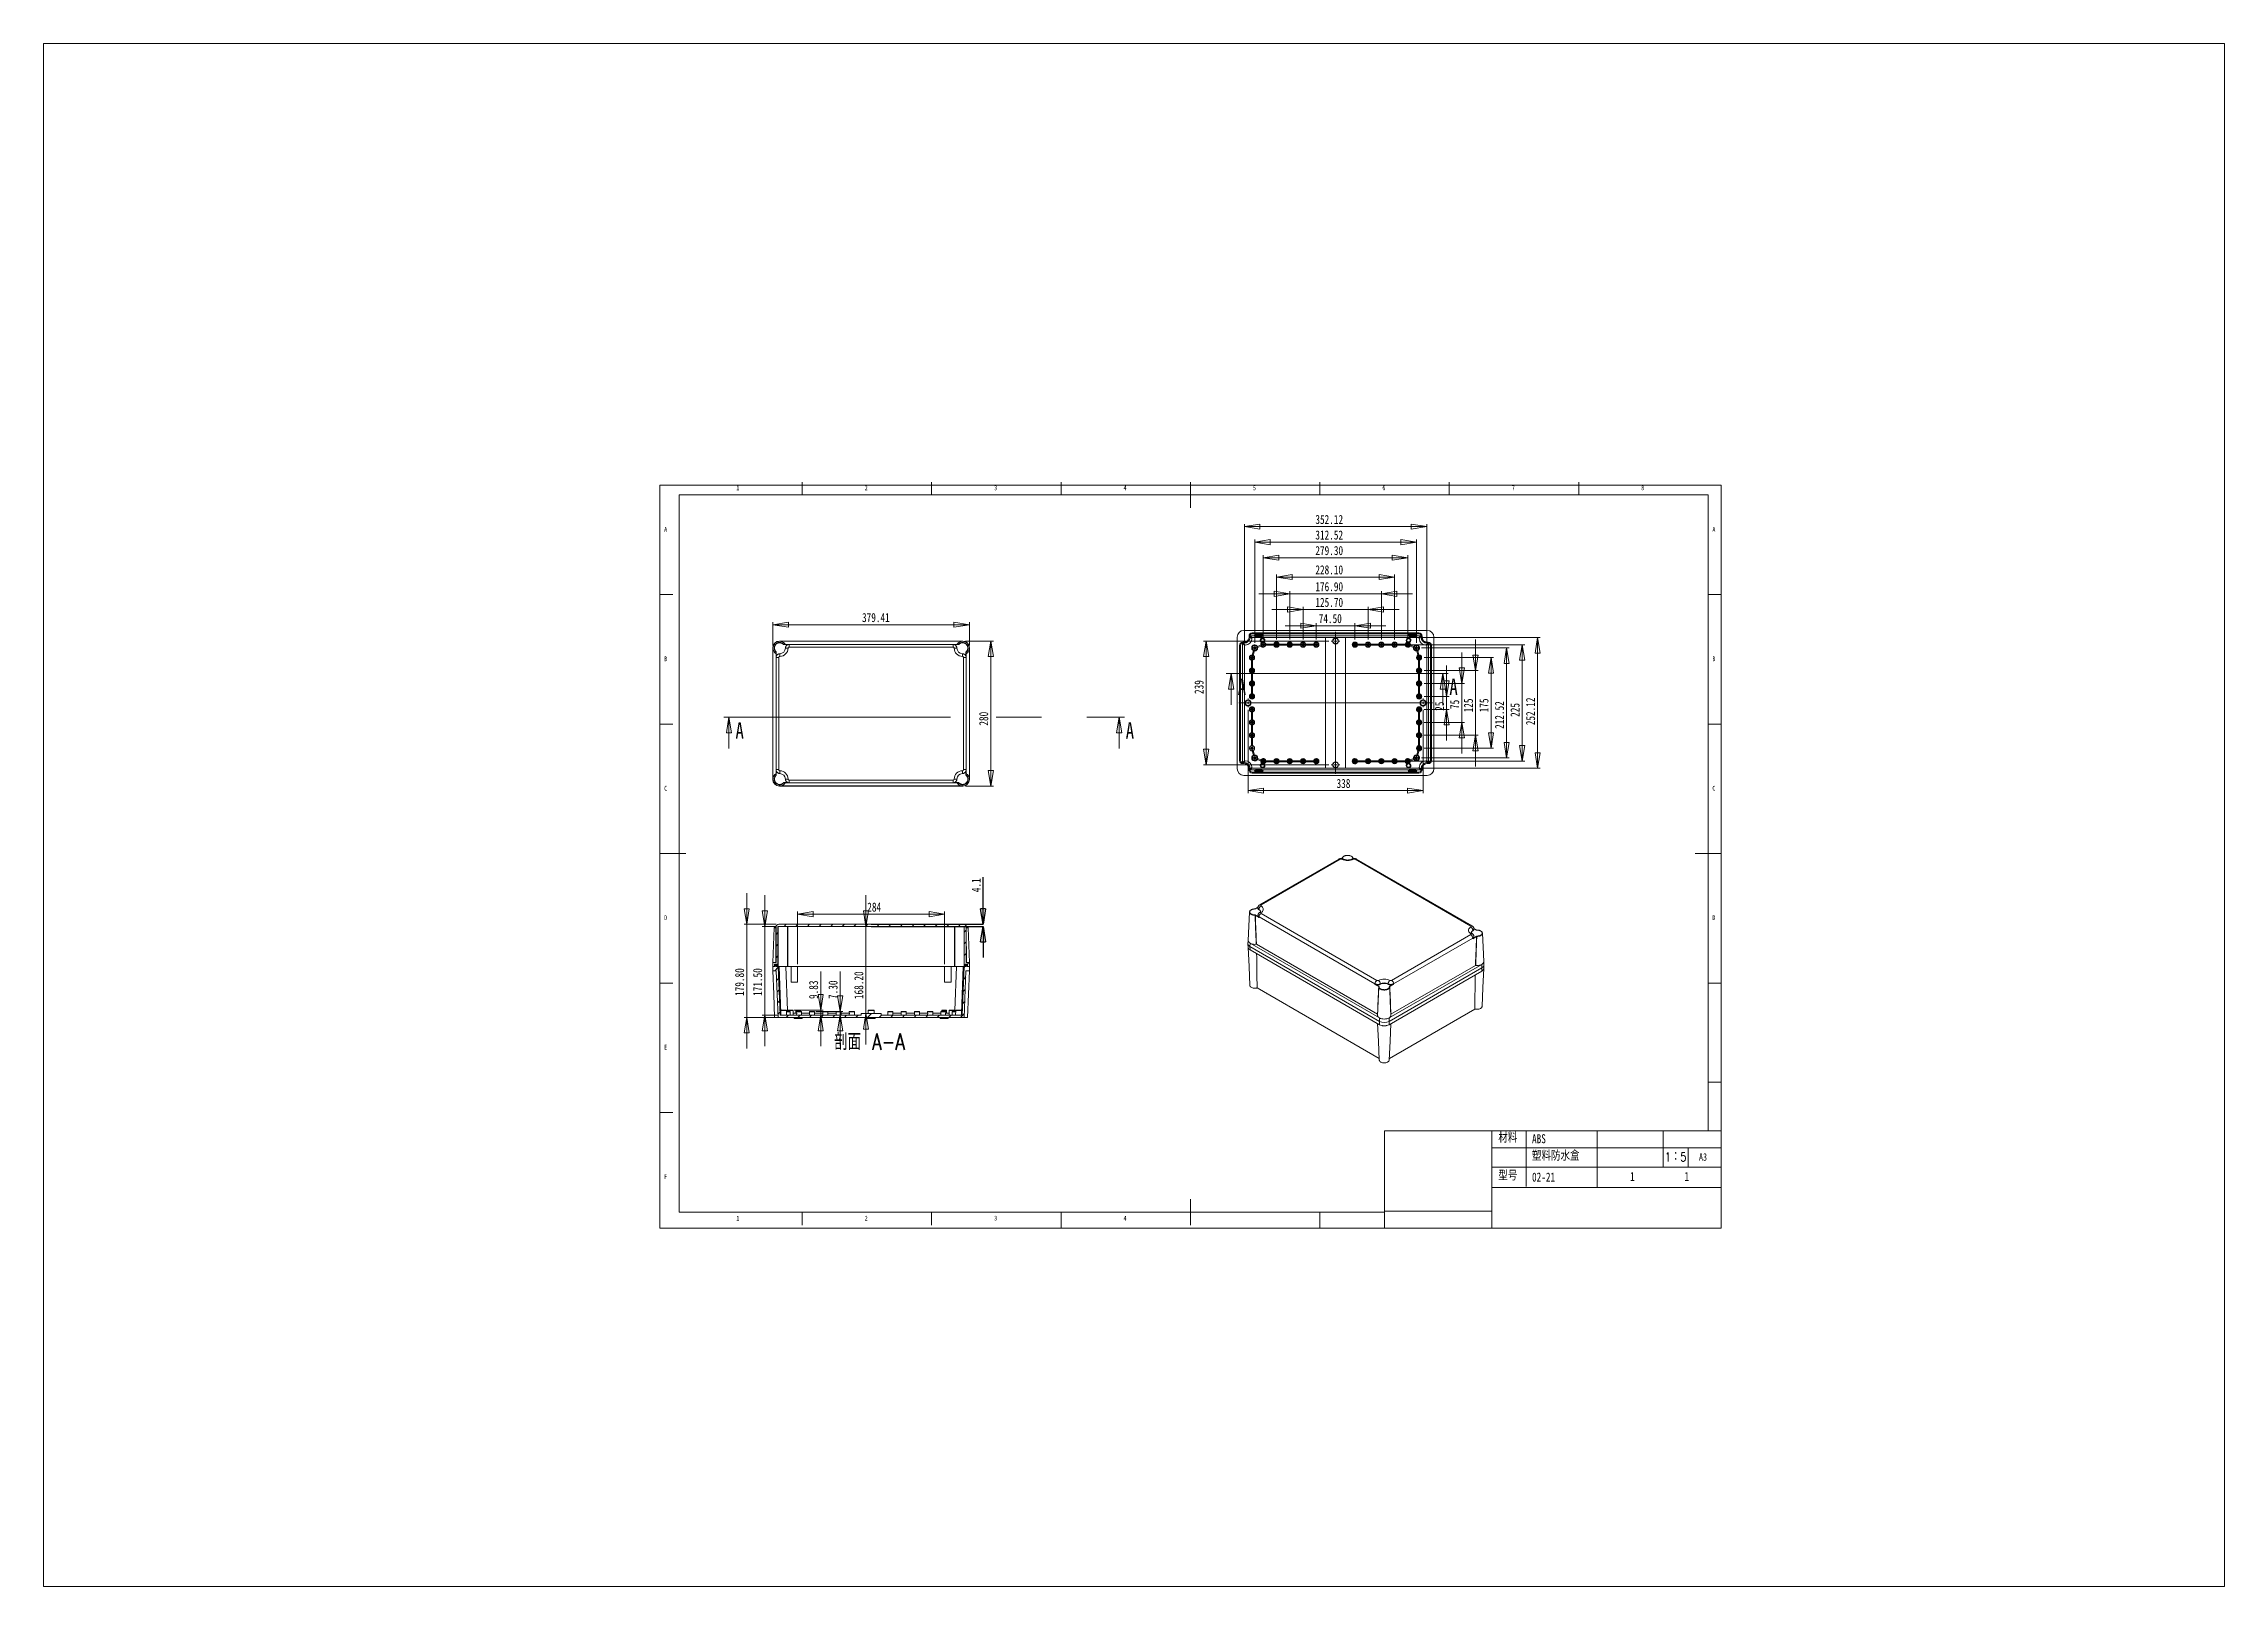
# Paper-space layout 'Layout1' of a CAD drawing. Header units: millimetres. Extents: x 15 to 242, y 17 to 178.
# The model-space entities are those that its viewports show. They can reach past a viewport. Long polylines and large blocks are cut down to what shows.
import ezdxf

# ---------------------------------------------------------------- set-up
doc = ezdxf.new("R2010")
doc.units = ezdxf.units.MM
doc.header["$PDSIZE"] = -1
doc.linetypes.add('CENTER', pattern=[10.16, 6.35, -1.27, 1.27, -1.27])
doc.linetypes.add('CENTERX2', pattern=[20.32, 12.7, -2.54, 2.54, -2.54])
doc.styles.add('SLDTEXTSTYLE0', font='TXT', dxfattribs={"width": 0.75})
doc.styles.add('SLDTEXTSTYLE1', font='TXT', dxfattribs={"width": 0.75, "bigfont": 'bigfont'})
doc.dimstyles.new('SLDDIMSTYLE0', dxfattribs={"dimtxt": 3.5, "dimasz": 6, "dimexe": 0, "dimexo": 0.0625, "dimgap": 0.875, "dimtad": 1, "dimlfac": 5, "dimrnd": 1e-09, "dimzin": 12, "dimdsep": 46, "dimtxsty": 'SLDTEXTSTYLE0', "dimblk1": 'CLOSED', "dimblk2": 'CLOSED', "dimsah": 1, "dimcen": 0.09, "dimadec": 0, "dimazin": 3, "dimtfac": 1, "dimtofl": 0, "dimtmove": 0, "dimatfit": 3, "dimldrblk": 'CLOSED', "dimfxl": 1, "dimfrac": 2, "dimtolj": 1, "dimtzin": 12, "dimarcsym": 0})
doc.dimstyles.new('SLDDIMSTYLE1', dxfattribs={"dimtxt": 3.5, "dimasz": 6, "dimexe": 0, "dimexo": 0.0625, "dimgap": 0.875, "dimtad": 1, "dimlfac": 5, "dimrnd": 1e-09, "dimzin": 4, "dimdsep": 46, "dimtxsty": 'SLDTEXTSTYLE0', "dimblk1": 'CLOSED', "dimblk2": 'CLOSED', "dimsah": 1, "dimcen": 0.09, "dimadec": 0, "dimazin": 1, "dimtfac": 1, "dimtmove": 0, "dimatfit": 0, "dimldrblk": 'CLOSED', "dimfxl": 1, "dimfrac": 2, "dimtolj": 1, "dimtzin": 12, "dimarcsym": 0})
doc.dimstyles.new('SLDDIMSTYLE2', dxfattribs={"dimtxt": 3.5, "dimasz": 6, "dimexe": 0, "dimexo": 0.0625, "dimgap": 0.875, "dimtad": 1, "dimlfac": 5, "dimrnd": 1e-09, "dimzin": 12, "dimdsep": 46, "dimtxsty": 'SLDTEXTSTYLE0', "dimblk1": 'CLOSED', "dimblk2": 'CLOSED', "dimsah": 1, "dimcen": 0.09, "dimadec": 0, "dimazin": 3, "dimtfac": 1, "dimtmove": 0, "dimatfit": 0, "dimldrblk": 'CLOSED', "dimfxl": 1, "dimfrac": 2, "dimtolj": 1, "dimtzin": 12, "dimarcsym": 0})
doc.dimstyles.new('SLDDIMSTYLE3', dxfattribs={"dimtxt": 3.5, "dimasz": 6, "dimexe": 0, "dimexo": 0.0625, "dimgap": 0.875, "dimtad": 1, "dimlfac": 5, "dimrnd": 1e-09, "dimzin": 4, "dimdsep": 46, "dimtxsty": 'SLDTEXTSTYLE0', "dimblk1": 'CLOSED', "dimblk2": 'CLOSED', "dimsah": 1, "dimcen": 0.09, "dimadec": 0, "dimazin": 1, "dimtfac": 1, "dimtofl": 0, "dimtmove": 0, "dimatfit": 3, "dimldrblk": 'CLOSED', "dimfxl": 1, "dimfrac": 2, "dimtolj": 1, "dimtzin": 12, "dimarcsym": 0})

psp = doc.layouts.get("Layout1")

msp = doc.modelspace()

# ---------------------------------------------------------------- texts
at = {"color": 7, "linetype": 'Continuous', "lineweight": 0}
for s, insert, char_height, attachment_point, style in [('1', (34.5833, 290.668), 1.8521, 1, 'SLDTEXTSTYLE0'), ('2', (84.1667, 290.668), 1.8521, 1, 'SLDTEXTSTYLE0'), ('3', (134.1667, 290.668), 1.8521, 1, 'SLDTEXTSTYLE0'), ('4', (184.1667, 290.668), 1.8521, 1, 'SLDTEXTSTYLE0'), ('5', (234.1667, 290.668), 1.8521, 1, 'SLDTEXTSTYLE0'), ('6', (284.1667, 290.668), 1.8521, 1, 'SLDTEXTSTYLE0'), ('7', (334.1667, 290.668), 1.8521, 1, 'SLDTEXTSTYLE0'), ('8', (384.1667, 290.668), 1.8521, 1, 'SLDTEXTSTYLE0'), ('A', (6.6667, 274.668), 1.8521, 1, 'SLDTEXTSTYLE0'), ('A', (411.6667, 274.668), 1.8521, 1, 'SLDTEXTSTYLE0'), ('B', (6.6667, 224.668), 1.8521, 1, 'SLDTEXTSTYLE0'), ('B', (411.6667, 224.668), 1.8521, 1, 'SLDTEXTSTYLE0'), ('C', (6.6667, 174.668), 1.8521, 1, 'SLDTEXTSTYLE0'), ('C', (411.6667, 174.668), 1.8521, 1, 'SLDTEXTSTYLE0'), ('D', (6.6667, 124.668), 1.8521, 1, 'SLDTEXTSTYLE0'), ('D', (411.6667, 124.668), 1.8521, 1, 'SLDTEXTSTYLE0'), ('剖面 A-A', (85.9864, 79.0306), 6.35, 2, 'SLDTEXTSTYLE1'), ('E', (6.6667, 74.668), 1.8521, 1, 'SLDTEXTSTYLE0'), ('材料', (328.9523, 40.3962), 3.5, 1, 'SLDTEXTSTYLE1'), ('ABS', (341.9685, 40.145), 3.5, 1, 'SLDTEXTSTYLE0'), ('塑料防水盒', (341.9685, 33.4437), 3.5, 1, 'SLDTEXTSTYLE1'), ('型号', (328.9523, 25.8065), 3.5, 1, 'SLDTEXTSTYLE1'), ('02-21', (341.9685, 25.3316), 3.5, 1, 'SLDTEXTSTYLE0'), ('1', (379.8721, 25.5691), 3.5, 1, 'SLDTEXTSTYLE0'), ('1：5', (393.3881, 33.1406), 3.5, 1, 'SLDTEXTSTYLE1'), ('1', (400.897, 25.5691), 3.5, 1, 'SLDTEXTSTYLE0'), ('A3', (406.4748, 32.7874), 2.91042, 1, 'SLDTEXTSTYLE0'), ('F', (6.6667, 24.668), 1.8521, 1, 'SLDTEXTSTYLE0'), ('1', (34.5833, 8.668), 1.8521, 1, 'SLDTEXTSTYLE0'), ('2', (84.1667, 8.668), 1.8521, 1, 'SLDTEXTSTYLE0'), ('3', (134.1667, 8.668), 1.8521, 1, 'SLDTEXTSTYLE0'), ('4', (184.1667, 8.668), 1.8521, 1, 'SLDTEXTSTYLE0')]:
    msp.add_mtext(s, dxfattribs=dict(at, insert=insert, char_height=char_height, attachment_point=attachment_point, style=style))
at = {"color": 7, "linetype": 'Continuous', "char_height": 6.35, "attachment_point": 1, "style": 'SLDTEXTSTYLE0'}
for insert in [(228.2571, 216.0819), (310.0404, 216.0819), (34.2104, 199.2177), (184.9856, 199.2177)]:
    msp.add_mtext('A', dxfattribs=dict(at, insert=insert))

# ---------------------------------------------------------------- blocks, each defined once
blk = doc.blocks.new('_CLOSED')
at = {"color": 0, "linetype": 'ByBlock', "lineweight": -2}
for p, q in [((-1, 0.166667), (0, 0)), ((-1, 0.166667), (-1, -0.166667)), ((0, 0), (-1, -0.166667)), ((0, 0), (-1, 0))]:
    blk.add_line(p, q, dxfattribs=at)
blk = doc.blocks.new('*D2')
at = {"color": 7, "linetype": 'Continuous', "lineweight": 0}
for p, q in [((48.68, 228.91), (48.68, 237.9)), ((48.68, 236.9), (124.57, 236.9)), ((124.57, 228.91), (124.57, 237.9))]:
    blk.add_line(p, q, dxfattribs=at)
at = {"color": 7, "linetype": 'Continuous', "lineweight": 0, "xscale": 6, "yscale": 6, "rotation": 180.0000000000005}
blk.add_blockref('_CLOSED', (48.68, 236.9, 6.92), dxfattribs=at)
at = {"color": 7, "linetype": 'Continuous', "lineweight": 0, "xscale": 6, "yscale": 6}
blk.add_blockref('_CLOSED', (124.57, 236.9, 6.92), dxfattribs=at)
at = {"color": 7, "linetype": 'Continuous', "lineweight": 0, "insert": (83.1, 241.42), "char_height": 3.5, "attachment_point": 1, "style": 'SLDTEXTSTYLE0'}
blk.add_mtext('379.41', dxfattribs=at)
blk = doc.blocks.new('*D3')
at = {"color": 7, "linetype": 'Continuous', "lineweight": 0}
for p, q in [((123.03, 230.57), (133.86, 230.57)), ((132.86, 230.57), (132.86, 174.57)), ((123.03, 174.57), (133.86, 174.57))]:
    blk.add_line(p, q, dxfattribs=at)
at = {"color": 7, "linetype": 'Continuous', "lineweight": 0, "xscale": 6, "yscale": 6}
for p, rotation in [((132.86, 230.57, 6.92), 90.0000000000004), ((132.86, 174.57, 6.92), 270.0000000000004)]:
    blk.add_blockref('_CLOSED', p, dxfattribs=dict(at, rotation=rotation))
at = {"color": 7, "linetype": 'Continuous', "lineweight": 0, "insert": (128.34, 197.92), "char_height": 3.5, "attachment_point": 1, "rotation": 90, "style": 'SLDTEXTSTYLE0'}
blk.add_mtext('280', dxfattribs=at)
blk = doc.blocks.new('*D4')
at = {"color": 7, "linetype": 'Continuous', "lineweight": 0}
for p, q in [((38.54, 121.21), (38.54, 133.21)), ((49.94, 121.21), (37.54, 121.21)), ((38.54, 121.21), (38.54, 85.25)), ((49.64, 85.25), (37.54, 85.25)), ((38.54, 85.25), (38.54, 73.25))]:
    blk.add_line(p, q, dxfattribs=at)
at = {"color": 7, "linetype": 'Continuous', "lineweight": 0, "xscale": 6, "yscale": 6}
for p, rotation in [((38.54, 121.21, 1.59), 270.0000000000004), ((38.54, 85.25, 1.59), 90.0000000000004)]:
    blk.add_blockref('_CLOSED', p, dxfattribs=dict(at, rotation=rotation))
at = {"color": 7, "linetype": 'Continuous', "lineweight": 0, "insert": (34.03, 93.53), "char_height": 3.5, "attachment_point": 1, "rotation": 90, "style": 'SLDTEXTSTYLE0'}
blk.add_mtext('179.80', dxfattribs=at)
blk = doc.blocks.new('*D5')
at = {"color": 7, "linetype": 'Continuous', "lineweight": 0}
for p, q in [((67.14, 88.06), (67.14, 102.99)), ((56.83, 88.06), (68.14, 88.06)), ((67.14, 86.09), (67.14, 88.06)), ((67.14, 86.09), (67.14, 74.09))]:
    blk.add_line(p, q, dxfattribs=at)
at = {"color": 7, "linetype": 'Continuous', "lineweight": 0, "xscale": 6, "yscale": 6}
for p, rotation in [((67.14, 88.06, 1.59), 270.0000000000004), ((67.14, 86.09, 1.59), 90.0000000000004)]:
    blk.add_blockref('_CLOSED', p, dxfattribs=dict(at, rotation=rotation))
at = {"color": 7, "linetype": 'Continuous', "lineweight": 0, "insert": (62.62, 92.36), "char_height": 3.5, "attachment_point": 1, "rotation": 90, "style": 'SLDTEXTSTYLE0'}
blk.add_mtext('9.83', dxfattribs=at)
blk = doc.blocks.new('*D6')
at = {"color": 7, "linetype": 'Continuous', "lineweight": 0}
for p, q in [((74.66, 87.55), (74.66, 102.99)), ((65.3, 87.55), (75.66, 87.55)), ((74.66, 86.09), (74.66, 87.55)), ((74.66, 86.09), (74.66, 74.09))]:
    blk.add_line(p, q, dxfattribs=at)
at = {"color": 7, "linetype": 'Continuous', "lineweight": 0, "xscale": 6, "yscale": 6}
for p, rotation in [((74.66, 87.55, 1.59), 270.0000000000004), ((74.66, 86.09, 1.59), 90.0000000000004)]:
    blk.add_blockref('_CLOSED', p, dxfattribs=dict(at, rotation=rotation))
at = {"color": 7, "linetype": 'Continuous', "lineweight": 0, "insert": (70.15, 92.36), "char_height": 3.5, "attachment_point": 1, "rotation": 90, "style": 'SLDTEXTSTYLE0'}
blk.add_mtext('7.30', dxfattribs=at)
blk = doc.blocks.new('*D7')
at = {"color": 7, "linetype": 'Continuous', "lineweight": 0}
for p, q in [((58.23, 105.85), (58.23, 126.09)), ((58.23, 125.09), (115.03, 125.09)), ((115.03, 105.85), (115.03, 126.09))]:
    blk.add_line(p, q, dxfattribs=at)
at = {"color": 7, "linetype": 'Continuous', "lineweight": 0, "xscale": 6, "yscale": 6, "rotation": 180.0000000000005}
blk.add_blockref('_CLOSED', (58.23, 125.09, 1.59), dxfattribs=at)
at = {"color": 7, "linetype": 'Continuous', "lineweight": 0, "xscale": 6, "yscale": 6}
blk.add_blockref('_CLOSED', (115.03, 125.09, 1.59), dxfattribs=at)
at = {"color": 7, "linetype": 'Continuous', "lineweight": 0, "insert": (85.13, 129.6), "char_height": 3.5, "attachment_point": 1, "style": 'SLDTEXTSTYLE0'}
blk.add_mtext('284', dxfattribs=at)
blk = doc.blocks.new('*D8')
at = {"color": 7, "linetype": 'Continuous', "lineweight": 0}
for p, q in [((45.52, 120.39), (45.52, 132.39)), ((49.62, 120.39), (44.52, 120.39)), ((45.52, 120.39), (45.52, 86.09)), ((50.41, 86.09), (44.52, 86.09)), ((45.52, 86.09), (45.52, 74.09))]:
    blk.add_line(p, q, dxfattribs=at)
at = {"color": 7, "linetype": 'Continuous', "lineweight": 0, "xscale": 6, "yscale": 6}
for p, rotation in [((45.52, 120.39, 1.59), 270.0000000000004), ((45.52, 86.09, 1.59), 90.0000000000004)]:
    blk.add_blockref('_CLOSED', p, dxfattribs=dict(at, rotation=rotation))
at = {"color": 7, "linetype": 'Continuous', "lineweight": 0, "insert": (41.01, 93.53), "char_height": 3.5, "attachment_point": 1, "rotation": 90, "style": 'SLDTEXTSTYLE0'}
blk.add_mtext('171.50', dxfattribs=at)
blk = doc.blocks.new('*D9')
at = {"color": 7, "linetype": 'Continuous', "lineweight": 0}
for p, q in [((84.62, 120.39), (84.62, 132.39)), ((84.62, 120.39), (84.62, 86.75)), ((84.62, 86.75), (84.62, 74.75))]:
    blk.add_line(p, q, dxfattribs=at)
at = {"color": 7, "linetype": 'Continuous', "lineweight": 0, "xscale": 6, "yscale": 6}
for p, rotation in [((84.62, 120.39, 1.59), 270.0000000000004), ((84.62, 86.75, 1.59), 90.0000000000004)]:
    blk.add_blockref('_CLOSED', p, dxfattribs=dict(at, rotation=rotation))
at = {"color": 7, "linetype": 'Continuous', "lineweight": 0, "insert": (80.11, 92.32), "char_height": 3.5, "attachment_point": 1, "rotation": 90, "style": 'SLDTEXTSTYLE0'}
blk.add_mtext('168.20', dxfattribs=at)
blk = doc.blocks.new('*D10')
at = {"color": 7, "linetype": 'Continuous', "lineweight": 0}
for p, q in [((258.61, 236.51), (246.61, 236.51)), ((258.61, 231.17), (258.61, 237.51)), ((258.61, 236.51), (273.51, 236.51)), ((273.51, 231.17), (273.51, 237.51)), ((273.51, 236.51), (285.51, 236.51))]:
    blk.add_line(p, q, dxfattribs=at)
at = {"color": 7, "linetype": 'Continuous', "lineweight": 0, "xscale": 6, "yscale": 6}
blk.add_blockref('_CLOSED', (258.61, 236.51, 10.02), dxfattribs=at)
at = {"color": 7, "linetype": 'Continuous', "lineweight": 0, "xscale": 6, "yscale": 6, "rotation": 180.0000000000004}
blk.add_blockref('_CLOSED', (273.51, 236.51, 10.02), dxfattribs=at)
at = {"color": 7, "linetype": 'Continuous', "lineweight": 0, "insert": (259.55, 241.03), "char_height": 3.5, "attachment_point": 1, "style": 'SLDTEXTSTYLE0'}
blk.add_mtext('74.50', dxfattribs=at)
blk = doc.blocks.new('*D11')
at = {"color": 7, "linetype": 'Continuous', "lineweight": 0}
for p, q in [((253.49, 242.78), (241.49, 242.78)), ((253.49, 231.17), (253.49, 243.78)), ((253.49, 242.78), (278.63, 242.78)), ((278.63, 231.17), (278.63, 243.78)), ((278.63, 242.78), (290.63, 242.78))]:
    blk.add_line(p, q, dxfattribs=at)
at = {"color": 7, "linetype": 'Continuous', "lineweight": 0, "xscale": 6, "yscale": 6}
blk.add_blockref('_CLOSED', (253.49, 242.78, 10.02), dxfattribs=at)
at = {"color": 7, "linetype": 'Continuous', "lineweight": 0, "xscale": 6, "yscale": 6, "rotation": 180.0000000000004}
blk.add_blockref('_CLOSED', (278.63, 242.78, 10.02), dxfattribs=at)
at = {"color": 7, "linetype": 'Continuous', "lineweight": 0, "insert": (258.26, 247.29), "char_height": 3.5, "attachment_point": 1, "style": 'SLDTEXTSTYLE0'}
blk.add_mtext('125.70', dxfattribs=at)
blk = doc.blocks.new('*D12')
at = {"color": 7, "linetype": 'Continuous', "lineweight": 0}
for p, q in [((248.37, 248.84), (236.37, 248.84)), ((248.37, 231.17), (248.37, 249.84)), ((248.37, 248.84), (283.75, 248.84)), ((283.75, 231.17), (283.75, 249.84)), ((283.75, 248.84), (295.75, 248.84))]:
    blk.add_line(p, q, dxfattribs=at)
at = {"color": 7, "linetype": 'Continuous', "lineweight": 0, "xscale": 6, "yscale": 6}
blk.add_blockref('_CLOSED', (248.37, 248.84, 10.02), dxfattribs=at)
at = {"color": 7, "linetype": 'Continuous', "lineweight": 0, "xscale": 6, "yscale": 6, "rotation": 180.0000000000004}
blk.add_blockref('_CLOSED', (283.75, 248.84, 10.02), dxfattribs=at)
at = {"color": 7, "linetype": 'Continuous', "lineweight": 0, "insert": (258.26, 253.35), "char_height": 3.5, "attachment_point": 1, "style": 'SLDTEXTSTYLE0'}
blk.add_mtext('176.90', dxfattribs=at)
blk = doc.blocks.new('*D13')
at = {"color": 7, "linetype": 'Continuous', "lineweight": 0}
for p, q in [((243.25, 231.17), (243.25, 256.32)), ((243.25, 255.32), (288.87, 255.32)), ((288.87, 231.17), (288.87, 256.32))]:
    blk.add_line(p, q, dxfattribs=at)
at = {"color": 7, "linetype": 'Continuous', "lineweight": 0, "xscale": 6, "yscale": 6, "rotation": 180.0000000000004}
blk.add_blockref('_CLOSED', (243.25, 255.32, 10.02), dxfattribs=at)
at = {"color": 7, "linetype": 'Continuous', "lineweight": 0, "xscale": 6, "yscale": 6}
blk.add_blockref('_CLOSED', (288.87, 255.32, 10.02), dxfattribs=at)
at = {"color": 7, "linetype": 'Continuous', "lineweight": 0, "insert": (258.26, 259.84), "char_height": 3.5, "attachment_point": 1, "style": 'SLDTEXTSTYLE0'}
blk.add_mtext('228.10', dxfattribs=at)
blk = doc.blocks.new('*D14')
at = {"color": 7, "linetype": 'Continuous', "lineweight": 0}
for p, q in [((238.13, 231.17), (238.13, 263.78)), ((238.13, 262.78), (293.99, 262.78)), ((293.99, 231.17), (293.99, 263.78))]:
    blk.add_line(p, q, dxfattribs=at)
at = {"color": 7, "linetype": 'Continuous', "lineweight": 0, "xscale": 6, "yscale": 6, "rotation": 180.0000000000004}
blk.add_blockref('_CLOSED', (238.13, 262.78, 10.02), dxfattribs=at)
at = {"color": 7, "linetype": 'Continuous', "lineweight": 0, "xscale": 6, "yscale": 6}
blk.add_blockref('_CLOSED', (293.99, 262.78, 10.02), dxfattribs=at)
at = {"color": 7, "linetype": 'Continuous', "lineweight": 0, "insert": (258.26, 267.29), "char_height": 3.5, "attachment_point": 1, "style": 'SLDTEXTSTYLE0'}
blk.add_mtext('279.30', dxfattribs=at)
blk = doc.blocks.new('*D15')
at = {"color": 7, "linetype": 'Continuous', "lineweight": 0}
for p, q in [((234.81, 229.9), (234.81, 269.78)), ((297.31, 229.9), (297.31, 269.78)), ((234.81, 268.78), (297.31, 268.78))]:
    blk.add_line(p, q, dxfattribs=at)
at = {"color": 7, "linetype": 'Continuous', "lineweight": 0, "xscale": 6, "yscale": 6, "rotation": 180.0000000000004}
blk.add_blockref('_CLOSED', (234.81, 268.78, 10.02), dxfattribs=at)
at = {"color": 7, "linetype": 'Continuous', "lineweight": 0, "xscale": 6, "yscale": 6}
blk.add_blockref('_CLOSED', (297.31, 268.78, 10.02), dxfattribs=at)
at = {"color": 7, "linetype": 'Continuous', "lineweight": 0, "insert": (258.26, 273.29), "char_height": 3.5, "attachment_point": 1, "style": 'SLDTEXTSTYLE0'}
blk.add_mtext('312.52', dxfattribs=at)
blk = doc.blocks.new('*D16')
at = {"color": 7, "linetype": 'Continuous', "lineweight": 0}
for p, q in [((230.85, 230), (230.85, 275.78)), ((230.85, 274.78), (301.27, 274.78)), ((301.27, 230), (301.27, 275.78))]:
    blk.add_line(p, q, dxfattribs=at)
at = {"color": 7, "linetype": 'Continuous', "lineweight": 0, "xscale": 6, "yscale": 6, "rotation": 180.0000000000004}
blk.add_blockref('_CLOSED', (230.85, 274.78, 10.02), dxfattribs=at)
at = {"color": 7, "linetype": 'Continuous', "lineweight": 0, "xscale": 6, "yscale": 6}
blk.add_blockref('_CLOSED', (301.27, 274.78, 10.02), dxfattribs=at)
at = {"color": 7, "linetype": 'Continuous', "lineweight": 0, "insert": (258.26, 279.29), "char_height": 3.5, "attachment_point": 1, "style": 'SLDTEXTSTYLE0'}
blk.add_mtext('352.12', dxfattribs=at)
blk = doc.blocks.new('*D17')
at = {"color": 7, "linetype": 'Continuous', "lineweight": 0}
for p, q in [((290.85, 229.19), (339.15, 229.19)), ((338.15, 229.19), (338.15, 184.19)), ((290.85, 184.19), (339.15, 184.19))]:
    blk.add_line(p, q, dxfattribs=at)
at = {"color": 7, "linetype": 'Continuous', "lineweight": 0, "xscale": 6, "yscale": 6}
for p, rotation in [((338.15, 229.19, 10.02), 90.0000000000004), ((338.15, 184.19, 10.02), 270.0000000000004)]:
    blk.add_blockref('_CLOSED', p, dxfattribs=dict(at, rotation=rotation))
at = {"color": 7, "linetype": 'Continuous', "lineweight": 0, "insert": (333.64, 201.3), "char_height": 3.5, "attachment_point": 1, "rotation": 90, "style": 'SLDTEXTSTYLE0'}
blk.add_mtext('225', dxfattribs=at)
blk = doc.blocks.new('*D18')
at = {"color": 7, "linetype": 'Continuous', "lineweight": 0}
for p, q in [((299.27, 227.94), (333.15, 227.94)), ((332.15, 227.94), (332.15, 185.44)), ((299.27, 185.44), (333.15, 185.44))]:
    blk.add_line(p, q, dxfattribs=at)
at = {"color": 7, "linetype": 'Continuous', "lineweight": 0, "xscale": 6, "yscale": 6}
for p, rotation in [((332.15, 227.94, 10.02), 90.0000000000004), ((332.15, 185.44, 10.02), 270.0000000000004)]:
    blk.add_blockref('_CLOSED', p, dxfattribs=dict(at, rotation=rotation))
at = {"color": 7, "linetype": 'Continuous', "lineweight": 0, "insert": (327.64, 196.65), "char_height": 3.5, "attachment_point": 1, "rotation": 90, "style": 'SLDTEXTSTYLE0'}
blk.add_mtext('212.52', dxfattribs=at)
blk = doc.blocks.new('*D19')
at = {"color": 7, "linetype": 'Continuous', "lineweight": 0}
for p, q in [((308.98, 209.19), (308.98, 221.19)), ((300.32, 209.19), (309.98, 209.19)), ((300.32, 204.19), (309.98, 204.19)), ((308.98, 209.19), (308.98, 204.19)), ((308.98, 204.19), (308.98, 192.19))]:
    blk.add_line(p, q, dxfattribs=at)
at = {"color": 7, "linetype": 'Continuous', "lineweight": 0, "xscale": 6, "yscale": 6}
for p, rotation in [((308.98, 209.19, 10.02), 270.0000000000004), ((308.98, 204.19, 10.02), 90.0000000000004)]:
    blk.add_blockref('_CLOSED', p, dxfattribs=dict(at, rotation=rotation))
at = {"color": 7, "linetype": 'Continuous', "lineweight": 0, "insert": (304.47, 203.63), "char_height": 3.5, "attachment_point": 1, "rotation": 90, "style": 'SLDTEXTSTYLE0'}
blk.add_mtext('25', dxfattribs=at)
blk = doc.blocks.new('*D20')
at = {"color": 7, "linetype": 'Continuous', "lineweight": 0}
for p, q in [((314.82, 214.19), (314.82, 226.19)), ((300.32, 214.19), (315.82, 214.19)), ((314.82, 214.19), (314.82, 199.19)), ((300.32, 199.19), (315.82, 199.19)), ((314.82, 199.19), (314.82, 187.19))]:
    blk.add_line(p, q, dxfattribs=at)
at = {"color": 7, "linetype": 'Continuous', "lineweight": 0, "xscale": 6, "yscale": 6}
for p, rotation in [((314.82, 214.19, 10.02), 270.0000000000004), ((314.82, 199.19, 10.02), 90.0000000000004)]:
    blk.add_blockref('_CLOSED', p, dxfattribs=dict(at, rotation=rotation))
at = {"color": 7, "linetype": 'Continuous', "lineweight": 0, "insert": (310.31, 204.34), "char_height": 3.5, "attachment_point": 1, "rotation": 90, "style": 'SLDTEXTSTYLE0'}
blk.add_mtext('75', dxfattribs=at)
blk = doc.blocks.new('*D21')
at = {"color": 7, "linetype": 'Continuous', "lineweight": 0}
for p, q in [((320.15, 219.19), (320.15, 231.19)), ((300.32, 219.19), (321.15, 219.19)), ((320.15, 219.19), (320.15, 194.19)), ((300.32, 194.19), (321.15, 194.19)), ((320.15, 194.19), (320.15, 182.19))]:
    blk.add_line(p, q, dxfattribs=at)
at = {"color": 7, "linetype": 'Continuous', "lineweight": 0, "xscale": 6, "yscale": 6}
for p, rotation in [((320.15, 219.19, 10.02), 270.0000000000004), ((320.15, 194.19, 10.02), 90.0000000000004)]:
    blk.add_blockref('_CLOSED', p, dxfattribs=dict(at, rotation=rotation))
at = {"color": 7, "linetype": 'Continuous', "lineweight": 0, "insert": (315.64, 203.05), "char_height": 3.5, "attachment_point": 1, "rotation": 90, "style": 'SLDTEXTSTYLE0'}
blk.add_mtext('125', dxfattribs=at)
blk = doc.blocks.new('*D22')
at = {"color": 7, "linetype": 'Continuous', "lineweight": 0}
for p, q in [((300.32, 224.19), (327.15, 224.19)), ((326.15, 224.19), (326.15, 189.19)), ((300.32, 189.19), (327.15, 189.19))]:
    blk.add_line(p, q, dxfattribs=at)
at = {"color": 7, "linetype": 'Continuous', "lineweight": 0, "xscale": 6, "yscale": 6}
for p, rotation in [((326.15, 224.19, 10.02), 90.0000000000004), ((326.15, 189.19, 10.02), 270.0000000000004)]:
    blk.add_blockref('_CLOSED', p, dxfattribs=dict(at, rotation=rotation))
at = {"color": 7, "linetype": 'Continuous', "lineweight": 0, "insert": (321.64, 203.05), "char_height": 3.5, "attachment_point": 1, "rotation": 90, "style": 'SLDTEXTSTYLE0'}
blk.add_mtext('175', dxfattribs=at)
blk = doc.blocks.new('*D23')
at = {"color": 7, "linetype": 'Continuous', "lineweight": 0}
for p, q in [((299.37, 231.9), (345.15, 231.9)), ((344.15, 231.9), (344.15, 181.48)), ((299.37, 181.48), (345.15, 181.48))]:
    blk.add_line(p, q, dxfattribs=at)
at = {"color": 7, "linetype": 'Continuous', "lineweight": 0, "xscale": 6, "yscale": 6}
for p, rotation in [((344.15, 231.9, 10.02), 90.0000000000004), ((344.15, 181.48, 10.02), 270.0000000000004)]:
    blk.add_blockref('_CLOSED', p, dxfattribs=dict(at, rotation=rotation))
at = {"color": 7, "linetype": 'Continuous', "lineweight": 0, "insert": (339.64, 198.07), "char_height": 3.5, "attachment_point": 1, "rotation": 90, "style": 'SLDTEXTSTYLE0'}
blk.add_mtext('252.12', dxfattribs=at)
blk = doc.blocks.new('*D24')
at = {"color": 7, "linetype": 'Continuous', "lineweight": 0}
for p, q in [((232.26, 204.04), (232.26, 171.83)), ((299.86, 204.04), (299.86, 171.83)), ((232.26, 172.83), (299.86, 172.83))]:
    blk.add_line(p, q, dxfattribs=at)
at = {"color": 7, "linetype": 'Continuous', "lineweight": 0, "xscale": 6, "yscale": 6, "rotation": 180.0000000000004}
blk.add_blockref('_CLOSED', (232.26, 172.83, 10.02), dxfattribs=at)
at = {"color": 7, "linetype": 'Continuous', "lineweight": 0, "xscale": 6, "yscale": 6}
blk.add_blockref('_CLOSED', (299.86, 172.83, 10.02), dxfattribs=at)
at = {"color": 7, "linetype": 'Continuous', "lineweight": 0, "insert": (266.44, 177.34), "char_height": 3.5, "attachment_point": 1, "style": 'SLDTEXTSTYLE0'}
blk.add_mtext('338', dxfattribs=at)
blk = doc.blocks.new('*D25')
at = {"color": 7, "linetype": 'Continuous', "lineweight": 0}
for p, q in [((263.42, 230.59), (215.06, 230.59)), ((216.06, 230.59), (216.06, 182.79)), ((263.42, 182.79), (215.06, 182.79))]:
    blk.add_line(p, q, dxfattribs=at)
at = {"color": 7, "linetype": 'Continuous', "lineweight": 0, "xscale": 6, "yscale": 6}
for p, rotation in [((216.06, 230.59, 10.02), 90.0000000000004), ((216.06, 182.79, 10.02), 270.0000000000004)]:
    blk.add_blockref('_CLOSED', p, dxfattribs=dict(at, rotation=rotation))
at = {"color": 7, "linetype": 'Continuous', "lineweight": 0, "insert": (211.55, 210.13), "char_height": 3.5, "attachment_point": 1, "rotation": 90, "style": 'SLDTEXTSTYLE0'}
blk.add_mtext('239', dxfattribs=at)
blk = doc.blocks.new('SW_CENTERMARKSYMBOL_0')
at = {"color": 0, "linetype": 'Continuous', "lineweight": 0}
for p, q in [((-0.5, 0), (-0.98, 0)), ((0, 0), (-0.5, 0)), ((0, 0.5), (0, 0.98)), ((0, 0), (0, 0.5)), ((0, 0), (0, -0.5)), ((0, 0), (0.5, 0)), ((0.5, 0), (0.98, 0)), ((0, -0.5), (0, -0.98))]:
    blk.add_line(p, q, dxfattribs=at)
blk = doc.blocks.new('SW_CENTERMARKSYMBOL_1')
at = {"color": 0, "linetype": 'Continuous', "lineweight": 0}
for p, q in [((-0.5, 0), (-0.98, 0)), ((0, 0), (-0.5, 0)), ((0, 0.5), (0, 0.98)), ((0, 0), (0, 0.5)), ((0, 0), (0, -0.5)), ((0, 0), (0.5, 0)), ((0.5, 0), (0.98, 0)), ((0, -0.5), (0, -0.98))]:
    blk.add_line(p, q, dxfattribs=at)
blk = doc.blocks.new('SW_CENTERMARKSYMBOL_2')
at = {"color": 0, "linetype": 'Continuous', "lineweight": 0}
for p, q in [((-0.5, 0), (-0.98, 0)), ((0, 0), (-0.5, 0)), ((0, 0.5), (0, 0.98)), ((0, 0), (0, 0.5)), ((0, 0), (0, -0.5)), ((0, 0), (0.5, 0)), ((0.5, 0), (0.98, 0)), ((0, -0.5), (0, -0.98))]:
    blk.add_line(p, q, dxfattribs=at)
blk = doc.blocks.new('SW_CENTERMARKSYMBOL_3')
at = {"color": 0, "linetype": 'Continuous', "lineweight": 0}
for p, q in [((-0.5, 0), (-0.98, 0)), ((0, 0), (-0.5, 0)), ((0, 0.5), (0, 0.98)), ((0, 0), (0, 0.5)), ((0, 0), (0, -0.5)), ((0, 0), (0.5, 0)), ((0.5, 0), (0.98, 0)), ((0, -0.5), (0, -0.98))]:
    blk.add_line(p, q, dxfattribs=at)
blk = doc.blocks.new('SW_CENTERMARKSYMBOL_4')
at = {"color": 0, "linetype": 'Continuous', "lineweight": 0}
for p, q in [((-0.5, 0), (-0.96, 0)), ((0, 0), (-0.5, 0)), ((0, 0.5), (0, 0.96)), ((0, 0), (0, 0.5)), ((0, 0), (0, -0.5)), ((0, 0), (0.5, 0)), ((0.5, 0), (0.96, 0)), ((0, -0.5), (0, -0.96))]:
    blk.add_line(p, q, dxfattribs=at)
blk = doc.blocks.new('SW_CENTERMARKSYMBOL_5')
at = {"color": 0, "linetype": 'Continuous', "lineweight": 0}
for p, q in [((-0.5, 0), (-0.98, 0)), ((0, 0), (-0.5, 0)), ((0, 0.5), (0, 0.98)), ((0, 0), (0, 0.5)), ((0, 0), (0, -0.5)), ((0, 0), (0.5, 0)), ((0.5, 0), (0.98, 0)), ((0, -0.5), (0, -0.98))]:
    blk.add_line(p, q, dxfattribs=at)
blk = doc.blocks.new('SW_CENTERMARKSYMBOL_6')
at = {"color": 0, "linetype": 'Continuous', "lineweight": 0}
for p, q in [((-0.5, 0), (-0.96, 0)), ((0, 0), (-0.5, 0)), ((0, 0.5), (0, 0.96)), ((0, 0), (0, 0.5)), ((0, 0), (0, -0.5)), ((0, 0), (0.5, 0)), ((0.5, 0), (0.96, 0)), ((0, -0.5), (0, -0.96))]:
    blk.add_line(p, q, dxfattribs=at)
blk = doc.blocks.new('SW_CENTERMARKSYMBOL_7')
at = {"color": 0, "linetype": 'Continuous', "lineweight": 0}
for p, q in [((-0.5, 0), (-0.98, 0)), ((0, 0), (-0.5, 0)), ((0, 0.5), (0, 0.98)), ((0, 0), (0, 0.5)), ((0, 0), (0, -0.5)), ((0, 0), (0.5, 0)), ((0.5, 0), (0.98, 0)), ((0, -0.5), (0, -0.98))]:
    blk.add_line(p, q, dxfattribs=at)
blk = doc.blocks.new('SW_CENTERMARKSYMBOL_8')
at = {"color": 0, "linetype": 'Continuous', "lineweight": 0}
for p, q in [((-0.5, 0), (-0.96, 0)), ((0, 0), (-0.5, 0)), ((0, 0.5), (0, 0.96)), ((0, 0), (0, 0.5)), ((0, 0), (0, -0.5)), ((0, 0), (0.5, 0)), ((0.5, 0), (0.96, 0)), ((0, -0.5), (0, -0.96))]:
    blk.add_line(p, q, dxfattribs=at)
blk = doc.blocks.new('SW_CENTERMARKSYMBOL_9')
at = {"color": 0, "linetype": 'Continuous', "lineweight": 0}
for p, q in [((-0.5, 0), (-0.98, 0)), ((0, 0), (-0.5, 0)), ((0, 0.5), (0, 0.98)), ((0, 0), (0, 0.5)), ((0, 0), (0, -0.5)), ((0, 0), (0.5, 0)), ((0.5, 0), (0.98, 0)), ((0, -0.5), (0, -0.98))]:
    blk.add_line(p, q, dxfattribs=at)
blk = doc.blocks.new('SW_CENTERMARKSYMBOL_10')
at = {"color": 0, "linetype": 'Continuous', "lineweight": 0}
for p, q in [((-0.5, 0), (-0.96, 0)), ((0, 0), (-0.5, 0)), ((0, 0.5), (0, 0.96)), ((0, 0), (0, 0.5)), ((0, 0), (0, -0.5)), ((0, 0), (0.5, 0)), ((0.5, 0), (0.96, 0)), ((0, -0.5), (0, -0.96))]:
    blk.add_line(p, q, dxfattribs=at)
blk = doc.blocks.new('SW_CENTERMARKSYMBOL_11')
at = {"color": 0, "linetype": 'Continuous', "lineweight": 0}
for p, q in [((-0.5, 0), (-0.98, 0)), ((0, 0), (-0.5, 0)), ((0, 0.5), (0, 0.98)), ((0, 0), (0, 0.5)), ((0, 0), (0, -0.5)), ((0, 0), (0.5, 0)), ((0.5, 0), (0.98, 0)), ((0, -0.5), (0, -0.98))]:
    blk.add_line(p, q, dxfattribs=at)
blk = doc.blocks.new('SW_CENTERMARKSYMBOL_12')
at = {"color": 0, "linetype": 'Continuous', "lineweight": 0}
for p, q in [((-0.5, 0), (-0.98, 0)), ((0, 0), (-0.5, 0)), ((0, 0.5), (0, 0.98)), ((0, 0), (0, 0.5)), ((0, 0), (0, -0.5)), ((0, 0), (0.5, 0)), ((0.5, 0), (0.98, 0)), ((0, -0.5), (0, -0.98))]:
    blk.add_line(p, q, dxfattribs=at)
blk = doc.blocks.new('SW_CENTERMARKSYMBOL_13')
at = {"color": 0, "linetype": 'Continuous', "lineweight": 0}
for p, q in [((-0.5, 0), (-0.98, 0)), ((0, 0), (-0.5, 0)), ((0, 0.5), (0, 0.98)), ((0, 0), (0, 0.5)), ((0, 0), (0, -0.5)), ((0, 0), (0.5, 0)), ((0.5, 0), (0.98, 0)), ((0, -0.5), (0, -0.98))]:
    blk.add_line(p, q, dxfattribs=at)
blk = doc.blocks.new('SW_CENTERMARKSYMBOL_14')
at = {"color": 0, "linetype": 'Continuous', "lineweight": 0}
for p, q in [((-0.5, 0), (-0.98, 0)), ((0, 0), (-0.5, 0)), ((0, 0.5), (0, 0.98)), ((0, 0), (0, 0.5)), ((0, 0), (0, -0.5)), ((0, 0), (0.5, 0)), ((0.5, 0), (0.98, 0)), ((0, -0.5), (0, -0.98))]:
    blk.add_line(p, q, dxfattribs=at)
blk = doc.blocks.new('SW_CENTERMARKSYMBOL_15')
at = {"color": 0, "linetype": 'Continuous', "lineweight": 0}
for p, q in [((-0.5, 0), (-0.98, 0)), ((0, 0), (-0.5, 0)), ((0, 0.5), (0, 0.98)), ((0, 0), (0, 0.5)), ((0, 0), (0, -0.5)), ((0, 0), (0.5, 0)), ((0.5, 0), (0.98, 0)), ((0, -0.5), (0, -0.98))]:
    blk.add_line(p, q, dxfattribs=at)
blk = doc.blocks.new('SW_CENTERMARKSYMBOL_16')
at = {"color": 0, "linetype": 'Continuous', "lineweight": 0}
for p, q in [((-0.5, 0), (-0.98, 0)), ((0, 0), (-0.5, 0)), ((0, 0.5), (0, 0.98)), ((0, 0), (0, 0.5)), ((0, 0), (0, -0.5)), ((0, 0), (0.5, 0)), ((0.5, 0), (0.98, 0)), ((0, -0.5), (0, -0.98))]:
    blk.add_line(p, q, dxfattribs=at)
blk = doc.blocks.new('SW_CENTERMARKSYMBOL_17')
at = {"color": 0, "linetype": 'Continuous', "lineweight": 0}
for p, q in [((-0.5, 0), (-0.98, 0)), ((0, 0), (-0.5, 0)), ((0, 0.5), (0, 0.98)), ((0, 0), (0, 0.5)), ((0, 0), (0, -0.5)), ((0, 0), (0.5, 0)), ((0.5, 0), (0.98, 0)), ((0, -0.5), (0, -0.98))]:
    blk.add_line(p, q, dxfattribs=at)
blk = doc.blocks.new('SW_CENTERMARKSYMBOL_18')
at = {"color": 0, "linetype": 'Continuous', "lineweight": 0}
for p, q in [((-0.5, 0), (-0.98, 0)), ((0, 0), (-0.5, 0)), ((0, 0.5), (0, 0.98)), ((0, 0), (0, 0.5)), ((0, 0), (0, -0.5)), ((0, 0), (0.5, 0)), ((0.5, 0), (0.98, 0)), ((0, -0.5), (0, -0.98))]:
    blk.add_line(p, q, dxfattribs=at)
blk = doc.blocks.new('SW_CENTERMARKSYMBOL_19')
at = {"color": 0, "linetype": 'Continuous', "lineweight": 0}
for p, q in [((-0.5, 0), (-0.98, 0)), ((0, 0), (-0.5, 0)), ((0, 0.5), (0, 0.98)), ((0, 0), (0, 0.5)), ((0, 0), (0, -0.5)), ((0, 0), (0.5, 0)), ((0.5, 0), (0.98, 0)), ((0, -0.5), (0, -0.98))]:
    blk.add_line(p, q, dxfattribs=at)
blk = doc.blocks.new('SW_CENTERMARKSYMBOL_20')
at = {"color": 0, "linetype": 'Continuous', "lineweight": 0}
for p, q in [((-0.5, 0), (-0.98, 0)), ((0, 0), (-0.5, 0)), ((0, 0.5), (0, 0.98)), ((0, 0), (0, 0.5)), ((0, 0), (0, -0.5)), ((0, 0), (0.5, 0)), ((0.5, 0), (0.98, 0)), ((0, -0.5), (0, -0.98))]:
    blk.add_line(p, q, dxfattribs=at)
blk = doc.blocks.new('SW_CENTERMARKSYMBOL_21')
at = {"color": 0, "linetype": 'Continuous', "lineweight": 0}
for p, q in [((-0.5, 0), (-0.98, 0)), ((0, 0), (-0.5, 0)), ((0, 0.5), (0, 0.98)), ((0, 0), (0, 0.5)), ((0, 0), (0, -0.5)), ((0, 0), (0.5, 0)), ((0.5, 0), (0.98, 0)), ((0, -0.5), (0, -0.98))]:
    blk.add_line(p, q, dxfattribs=at)
blk = doc.blocks.new('SW_CENTERMARKSYMBOL_22')
at = {"color": 0, "linetype": 'Continuous', "lineweight": 0}
for p, q in [((-0.5, 0), (-0.98, 0)), ((0, 0), (-0.5, 0)), ((0, 0.5), (0, 0.98)), ((0, 0), (0, 0.5)), ((0, 0), (0, -0.5)), ((0, 0), (0.5, 0)), ((0.5, 0), (0.98, 0)), ((0, -0.5), (0, -0.98))]:
    blk.add_line(p, q, dxfattribs=at)
blk = doc.blocks.new('SW_CENTERMARKSYMBOL_23')
at = {"color": 0, "linetype": 'Continuous', "lineweight": 0}
for p, q in [((-0.5, 0), (-0.98, 0)), ((0, 0), (-0.5, 0)), ((0, 0.5), (0, 0.98)), ((0, 0), (0, 0.5)), ((0, 0), (0, -0.5)), ((0, 0), (0.5, 0)), ((0.5, 0), (0.98, 0)), ((0, -0.5), (0, -0.98))]:
    blk.add_line(p, q, dxfattribs=at)
blk = doc.blocks.new('SW_CENTERMARKSYMBOL_24')
at = {"color": 0, "linetype": 'Continuous', "lineweight": 0}
for p, q in [((-0.5, 0), (-0.98, 0)), ((0, 0), (-0.5, 0)), ((0, 0.5), (0, 0.98)), ((0, 0), (0, 0.5)), ((0, 0), (0, -0.5)), ((0, 0), (0.5, 0)), ((0.5, 0), (0.98, 0)), ((0, -0.5), (0, -0.98))]:
    blk.add_line(p, q, dxfattribs=at)
blk = doc.blocks.new('SW_CENTERMARKSYMBOL_25')
at = {"color": 0, "linetype": 'Continuous', "lineweight": 0}
for p, q in [((-0.5, 0), (-0.98, 0)), ((0, 0), (-0.5, 0)), ((0, 0.5), (0, 0.98)), ((0, 0), (0, 0.5)), ((0, 0), (0, -0.5)), ((0, 0), (0.5, 0)), ((0.5, 0), (0.98, 0)), ((0, -0.5), (0, -0.98))]:
    blk.add_line(p, q, dxfattribs=at)
blk = doc.blocks.new('SW_CENTERMARKSYMBOL_26')
at = {"color": 0, "linetype": 'Continuous', "lineweight": 0}
for p, q in [((-0.5, 0), (-0.98, 0)), ((0, 0), (-0.5, 0)), ((0, 0.5), (0, 0.98)), ((0, 0), (0, 0.5)), ((0, 0), (0, -0.5)), ((0, 0), (0.5, 0)), ((0.5, 0), (0.98, 0)), ((0, -0.5), (0, -0.98))]:
    blk.add_line(p, q, dxfattribs=at)
blk = doc.blocks.new('SW_CENTERMARKSYMBOL_27')
at = {"color": 0, "linetype": 'Continuous', "lineweight": 0}
for p, q in [((-0.5, 0), (-0.98, 0)), ((0, 0), (-0.5, 0)), ((0, 0.5), (0, 0.98)), ((0, 0), (0, 0.5)), ((0, 0), (0, -0.5)), ((0, 0), (0.5, 0)), ((0.5, 0), (0.98, 0)), ((0, -0.5), (0, -0.98))]:
    blk.add_line(p, q, dxfattribs=at)
blk = doc.blocks.new('SW_CENTERMARKSYMBOL_28')
at = {"color": 0, "linetype": 'Continuous', "lineweight": 0}
for p, q in [((-0.5, 0), (-0.98, 0)), ((0, 0), (-0.5, 0)), ((0, 0.5), (0, 0.98)), ((0, 0), (0, 0.5)), ((0, 0), (0, -0.5)), ((0, 0), (0.5, 0)), ((0.5, 0), (0.98, 0)), ((0, -0.5), (0, -0.98))]:
    blk.add_line(p, q, dxfattribs=at)
blk = doc.blocks.new('SW_CENTERMARKSYMBOL_29')
at = {"color": 0, "linetype": 'Continuous', "lineweight": 0}
for p, q in [((-0.5, 0), (-0.98, 0)), ((0, 0), (-0.5, 0)), ((0, 0.5), (0, 0.98)), ((0, 0), (0, 0.5)), ((0, 0), (0, -0.5)), ((0, 0), (0.5, 0)), ((0.5, 0), (0.98, 0)), ((0, -0.5), (0, -0.98))]:
    blk.add_line(p, q, dxfattribs=at)
blk = doc.blocks.new('SW_CENTERMARKSYMBOL_30')
at = {"color": 0, "linetype": 'Continuous', "lineweight": 0}
for p, q in [((-0.5, 0), (-0.98, 0)), ((0, 0), (-0.5, 0)), ((0, 0.5), (0, 0.98)), ((0, 0), (0, 0.5)), ((0, 0), (0, -0.5)), ((0, 0), (0.5, 0)), ((0.5, 0), (0.98, 0)), ((0, -0.5), (0, -0.98))]:
    blk.add_line(p, q, dxfattribs=at)
blk = doc.blocks.new('SW_CENTERMARKSYMBOL_31')
at = {"color": 0, "linetype": 'Continuous', "lineweight": 0}
for p, q in [((-0.5, 0), (-0.98, 0)), ((0, 0), (-0.5, 0)), ((0, 0.5), (0, 0.98)), ((0, 0), (0, 0.5)), ((0, 0), (0, -0.5)), ((0, 0), (0.5, 0)), ((0.5, 0), (0.98, 0)), ((0, -0.5), (0, -0.98))]:
    blk.add_line(p, q, dxfattribs=at)
blk = doc.blocks.new('SW_CENTERMARKSYMBOL_32')
at = {"color": 0, "linetype": 'Continuous', "lineweight": 0}
for p, q in [((-0.5, 0), (-0.98, 0)), ((0, 0), (-0.5, 0)), ((0, 0.5), (0, 0.98)), ((0, 0), (0, 0.5)), ((0, 0), (0, -0.5)), ((0, 0), (0.5, 0)), ((0.5, 0), (0.98, 0)), ((0, -0.5), (0, -0.98))]:
    blk.add_line(p, q, dxfattribs=at)
blk = doc.blocks.new('SW_CENTERMARKSYMBOL_33')
at = {"color": 0, "linetype": 'Continuous', "lineweight": 0}
for p, q in [((-0.5, 0), (-0.98, 0)), ((0, 0), (-0.5, 0)), ((0, 0.5), (0, 0.98)), ((0, 0), (0, 0.5)), ((0, 0), (0, -0.5)), ((0, 0), (0.5, 0)), ((0.5, 0), (0.98, 0)), ((0, -0.5), (0, -0.98))]:
    blk.add_line(p, q, dxfattribs=at)
blk = doc.blocks.new('SW_CENTERMARKSYMBOL_34')
at = {"color": 0, "linetype": 'Continuous', "lineweight": 0}
for p, q in [((-0.5, 0), (-0.98, 0)), ((0, 0), (-0.5, 0)), ((0, 0.5), (0, 0.98)), ((0, 0), (0, 0.5)), ((0, 0), (0, -0.5)), ((0, 0), (0.5, 0)), ((0.5, 0), (0.98, 0)), ((0, -0.5), (0, -0.98))]:
    blk.add_line(p, q, dxfattribs=at)
blk = doc.blocks.new('SW_CENTERMARKSYMBOL_35')
at = {"color": 0, "linetype": 'Continuous', "lineweight": 0}
for p, q in [((-0.5, 0), (-0.98, 0)), ((0, 0), (-0.5, 0)), ((0, 0.5), (0, 0.98)), ((0, 0), (0, 0.5)), ((0, 0), (0, -0.5)), ((0, 0), (0.5, 0)), ((0.5, 0), (0.98, 0)), ((0, -0.5), (0, -0.98))]:
    blk.add_line(p, q, dxfattribs=at)
blk = doc.blocks.new('SW_CENTERMARKSYMBOL_36')
at = {"color": 0, "linetype": 'Continuous', "lineweight": 0}
for p, q in [((-0.5, 0), (-0.98, 0)), ((0, 0), (-0.5, 0)), ((0, 0.5), (0, 0.98)), ((0, 0), (0, 0.5)), ((0, 0), (0, -0.5)), ((0, 0), (0.5, 0)), ((0.5, 0), (0.98, 0)), ((0, -0.5), (0, -0.98))]:
    blk.add_line(p, q, dxfattribs=at)
blk = doc.blocks.new('SW_CENTERMARKSYMBOL_37')
at = {"color": 0, "linetype": 'Continuous', "lineweight": 0}
for p, q in [((-0.5, 0), (-0.98, 0)), ((0, 0), (-0.5, 0)), ((0, 0.5), (0, 0.98)), ((0, 0), (0, 0.5)), ((0, 0), (0, -0.5)), ((0, 0), (0.5, 0)), ((0.5, 0), (0.98, 0)), ((0, -0.5), (0, -0.98))]:
    blk.add_line(p, q, dxfattribs=at)
blk = doc.blocks.new('SW_CENTERMARKSYMBOL_38')
at = {"color": 0, "linetype": 'Continuous', "lineweight": 0}
for p, q in [((-0.5, 0), (-0.98, 0)), ((0, 0), (-0.5, 0)), ((0, 0.5), (0, 0.98)), ((0, 0), (0, 0.5)), ((0, 0), (0, -0.5)), ((0, 0), (0.5, 0)), ((0.5, 0), (0.98, 0)), ((0, -0.5), (0, -0.98))]:
    blk.add_line(p, q, dxfattribs=at)
blk = doc.blocks.new('SW_CENTERMARKSYMBOL_39')
at = {"color": 0, "linetype": 'Continuous', "lineweight": 0}
for p, q in [((-0.5, 0), (-0.98, 0)), ((0, 0), (-0.5, 0)), ((0, 0.5), (0, 0.98)), ((0, 0), (0, 0.5)), ((0, 0), (0, -0.5)), ((0, 0), (0.5, 0)), ((0.5, 0), (0.98, 0)), ((0, -0.5), (0, -0.98))]:
    blk.add_line(p, q, dxfattribs=at)
blk = doc.blocks.new('SW_CENTERMARKSYMBOL_40')
at = {"color": 0, "linetype": 'Continuous', "lineweight": 0}
for p, q in [((-1, 0), (-1.65, 0)), ((0, 0), (-0.5, 0)), ((0, 1), (0, 1.65)), ((0, 0), (0, 0.5)), ((0, 0), (0, -0.5)), ((0, 0), (0.5, 0)), ((1, 0), (1.65, 0)), ((0, -1), (0, -1.65))]:
    blk.add_line(p, q, dxfattribs=at)
blk = doc.blocks.new('SW_CENTERMARKSYMBOL_41')
at = {"color": 0, "linetype": 'Continuous', "lineweight": 0}
for p, q in [((-1, 0), (-1.64, 0)), ((0, 0), (-0.5, 0)), ((0, 1), (0, 1.64)), ((0, 0), (0, 0.5)), ((0, 0), (0, -0.5)), ((0, 0), (0.5, 0)), ((1, 0), (1.64, 0)), ((0, -1), (0, -1.64))]:
    blk.add_line(p, q, dxfattribs=at)
blk = doc.blocks.new('SW_CENTERMARKSYMBOL_42')
at = {"color": 0, "linetype": 'Continuous', "lineweight": 0}
for p, q in [((-1, 0), (-1.65, 0)), ((0, 0), (-0.5, 0)), ((0, 1), (0, 1.65)), ((0, 0), (0, 0.5)), ((0, 0), (0, -0.5)), ((0, 0), (0.5, 0)), ((1, 0), (1.65, 0)), ((0, -1), (0, -1.65))]:
    blk.add_line(p, q, dxfattribs=at)
blk = doc.blocks.new('SW_CENTERMARKSYMBOL_43')
at = {"color": 0, "linetype": 'Continuous', "lineweight": 0}
for p, q in [((-1, 0), (-1.64, 0)), ((0, 0), (-0.5, 0)), ((0, 1), (0, 1.64)), ((0, 0), (0, 0.5)), ((0, 0), (0, -0.5)), ((0, 0), (0.5, 0)), ((1, 0), (1.64, 0)), ((0, -1), (0, -1.64))]:
    blk.add_line(p, q, dxfattribs=at)
blk = doc.blocks.new('*D70')
at = {"color": 0, "lineweight": -2}
for p, q in [((129.87, 127.21), (129.87, 139.34)), ((86.69, 121.21), (129.87, 121.21)), ((86.69, 120.39), (129.87, 120.39)), ((129.87, 114.39), (129.87, 108.39))]:
    blk.add_line(p, q, dxfattribs=at)
at = {"layer": 'Defpoints', "color": 0}
for p in [(86.63, 121.21), (86.63, 120.39), (129.87, 121.21)]:
    blk.add_point(p, dxfattribs=at)
at = {"color": 0, "lineweight": -2, "xscale": 6, "yscale": 6, "zscale": 6}
for p, rotation in [((129.87, 121.21), 270), ((129.87, 120.39), 90)]:
    blk.add_blockref('_CLOSED', p, dxfattribs=dict(at, rotation=rotation))
at = {"color": 0, "insert": (127.24, 136.27), "char_height": 3.5, "attachment_point": 5, "rotation": 90, "style": 'SLDTEXTSTYLE0'}
blk.add_mtext('\\A1;4.1', dxfattribs=at)

# ---------------------------------------------------------------- dimensions: what is measured, and where the dimension line sits
at = {"color": 7, "linetype": 'Continuous', "lineweight": 0}
for base, p1, p2, dimstyle, picture, middle in [((301.2735, 274.7786), (230.8503, 229.0022), (301.2735, 229.0022), 'SLDDIMSTYLE0', '*D16', (265.368, 274.7786)), ((297.3135, 268.7786), (234.8103, 228.8994), (297.3135, 228.8994), 'SLDDIMSTYLE0', '*D15', (265.368, 268.7786)), ((293.9919, 262.7786), (238.1319, 230.1701), (293.9919, 230.1701), 'SLDDIMSTYLE3', '*D14', (265.368, 262.7786)), ((283.7519, 248.8362), (248.3719, 230.1701), (283.7519, 230.1701), 'SLDDIMSTYLE1', '*D12', (265.368, 248.8362)), ((288.8719, 255.3239), (243.2519, 230.1701), (288.8719, 230.1701), 'SLDDIMSTYLE3', '*D13', (265.368, 255.3239)), ((278.6319, 242.7792), (253.4919, 230.1701), (278.6319, 230.1701), 'SLDDIMSTYLE1', '*D11', (265.368, 242.7792)), ((273.5119, 236.5137), (258.6119, 230.1701), (273.5119, 230.1701), 'SLDDIMSTYLE1', '*D10', (265.368, 236.5137)), ((299.8619, 172.8316), (232.2619, 205.0401), (299.8619, 205.0401), 'SLDDIMSTYLE0', '*D24', (270.3136, 172.8316))]:
    dim = msp.add_linear_dim(base=base, p1=p1, p2=p2, dimstyle=dimstyle, dxfattribs=at)
    dim.commit()
    dim.dimension.update_dxf_attribs({"geometry": picture, "text_midpoint": middle, "dimtype": 160})
for base, p1, p2, angle, dimstyle, picture, middle in [((124.567, 236.9049), (48.6843, 227.9123), (124.567, 227.9123), 0, 'SLDDIMSTYLE0', '*D2', (90.2101, 236.9049)), ((132.8564, 174.5693), (122.0274, 230.5693), (122.0274, 174.5693), 90, 'SLDDIMSTYLE0', '*D3', (132.8564, 201.7962)), ((216.0625, 182.7901), (264.4211, 230.5901), (264.4211, 182.7901), 90, 'SLDDIMSTYLE0', '*D25', (216.0625, 214.007)), ((338.1501, 184.1901), (289.8519, 229.1901), (289.8519, 184.1901), 90, 'SLDDIMSTYLE0', '*D17', (338.1501, 205.1805)), ((332.1501, 185.4385), (298.2712, 227.9417), (298.2712, 185.4385), 90, 'SLDDIMSTYLE0', '*D18', (332.1501, 203.7598)), ((344.1501, 181.4785), (298.374, 231.9017), (298.374, 181.4785), 90, 'SLDDIMSTYLE0', '*D23', (344.1501, 205.1805)), ((320.1501, 194.1901), (299.3219, 219.1901), (299.3219, 194.1901), 90, 'SLDDIMSTYLE2', '*D21', (320.1501, 206.9285)), ((314.8246, 199.1901), (299.3219, 214.1901), (299.3219, 199.1901), 90, 'SLDDIMSTYLE2', '*D20', (314.8246, 206.9285)), ((326.1501, 189.1901), (299.3219, 224.1901), (299.3219, 189.1901), 90, 'SLDDIMSTYLE0', '*D22', (326.1501, 206.9285)), ((308.9787, 204.1901), (299.3219, 209.1901), (299.3219, 204.1901), 90, 'SLDDIMSTYLE2', '*D19', (308.9787, 206.2142)), ((38.5374, 85.2509), (50.9443, 121.2109), (50.6443, 85.2509), 90, 'SLDDIMSTYLE1', '*D4', (38.5374, 100.6412)), ((45.5235, 86.0909), (50.6221, 120.3909), (51.4141, 86.0909), 90, 'SLDDIMSTYLE1', '*D8', (45.5235, 100.6412)), ((84.6246, 86.7509), (50.6221, 120.3909), (82.7756, 86.7509), 90, 'SLDDIMSTYLE1', '*D9', (84.6246, 99.4295)), ((115.0256, 125.0903), (58.2256, 104.8509), (115.0256, 104.8509), 0, 'SLDDIMSTYLE0', '*D7', (89.0097, 125.0903)), ((67.135, 88.0569), (82.7756, 86.0909), (55.8318, 88.0569), 90, 'SLDDIMSTYLE2', '*D5', (67.135, 96.8815)), ((74.6622, 87.5509), (82.7756, 86.0909), (64.2956, 87.5509), 90, 'SLDDIMSTYLE1', '*D6', (74.6622, 96.8815))]:
    dim = msp.add_linear_dim(base=base, p1=p1, p2=p2, angle=angle, dimstyle=dimstyle, dxfattribs=at)
    dim.commit()
    dim.dimension.update_dxf_attribs({"geometry": picture, "text_midpoint": middle, "dimtype": 160})
dim = msp.add_linear_dim(base=(129.8662, 121.2109), p1=(86.6256, 120.3909), p2=(86.6256, 121.2109), angle=90, dimstyle='SLDDIMSTYLE0')
dim.commit()
dim.dimension.update_dxf_attribs({"geometry": '*D70', "text_midpoint": (127.2412, 136.2734)})

# ---------------------------------------------------------------- hatches: boundary and pattern name
at = {"linetype": 'Continuous', "lineweight": 0}
h = msp.add_hatch(dxfattribs=at)
h.set_pattern_fill('ANSI31', style=0)
edge = h.paths.add_edge_path(flags=0)
edge.add_line((123.367, 106.4509), (123.367, 120.1509))
edge.add_arc((122.307, 120.1509), 1.06, 0, 90)
edge.add_line((122.307, 121.2109), (50.9443, 121.2109))
edge.add_arc((50.9443, 120.1509), 1.06, 90, 180)
edge.add_line((49.8843, 120.1509), (49.8843, 106.4509))
edge.add_line((49.8843, 106.4509), (48.6843, 106.4509))
edge.add_line((48.6843, 106.4509), (48.6256, 104.8509))
edge.add_line((48.6256, 104.8509), (49.3421, 104.8509))
edge.add_line((49.3421, 104.8509), (49.3421, 105.8509))
edge.add_line((49.3421, 105.8509), (50.2621, 105.8509))
edge.add_line((50.2621, 105.8509), (50.2621, 104.8509))
edge.add_line((50.2621, 104.8509), (50.6221, 104.8509))
edge.add_line((50.6221, 104.8509), (50.6221, 120.3909))
edge.add_line((50.6221, 120.3909), (122.6292, 120.3909))
edge.add_line((122.6292, 120.3909), (122.6292, 104.8509))
edge.add_line((122.6292, 104.8509), (122.9892, 104.8509))
edge.add_line((122.9892, 104.8509), (122.9892, 105.8509))
edge.add_line((122.9892, 105.8509), (123.9092, 105.8509))
edge.add_line((123.9092, 105.8509), (123.9092, 104.8509))
edge.add_line((123.9092, 104.8509), (124.6256, 104.8509))
edge.add_line((124.6256, 104.8509), (124.567, 106.4509))
edge.add_line((124.567, 106.4509), (123.367, 106.4509))
h = msp.add_hatch(dxfattribs=at)
h.set_pattern_fill('ANSI31', style=0)
h.paths.add_polyline_path([(49.5262, 104.8509), (48.6256, 104.8509), (48.6843, 103.2509), (49.9843, 103.2509), (50.6443, 85.2509), (122.6069, 85.2509), (123.267, 103.2509), (124.567, 103.2509), (124.6256, 104.8509), (123.7251, 104.8509), (123.701, 105.4509), (123.3492, 105.4509), (123.3251, 104.8509), (122.5251, 104.8509), (121.8372, 86.0909), (90.4756, 86.0909), (90.4756, 86.7509), (82.7756, 86.7509), (82.7756, 86.0909), (51.4141, 86.0909), (50.7262, 104.8509), (49.9262, 104.8509), (49.9021, 105.4509), (49.5503, 105.4509)], flags=0)

# ---------------------------------------------------------------- linework, layer by layer
at = {"color": 7, "linetype": 'Continuous', "lineweight": 0}
for p, q in [((415, 290.8068), (5, 290.8068)), ((5, 290.8068), (5, 3.8068)), ((410, 287), (12.4509, 287)), ((12.4509, 287), (12.4509, 10)), ((60, 287), (60, 292)), ((110, 292), (110, 287)), ((160, 287), (160, 292)), ((210, 292), (210, 282)), ((260, 287), (260, 292)), ((310, 292), (310, 287)), ((360, 287), (360, 292)), ((410, 287), (410, 41.4187)), ((415, 3.8068), (415, 290.8068)), ((10, 248.5), (5, 248.5)), ((415, 248.5), (410, 248.5)), ((225.7532, 205.9986), (225.7532, 217.9986)), ((307.5365, 205.9986), (307.5365, 217.9986)), ((5, 198.5), (10, 198.5)), ((31.7065, 189.1343), (31.7065, 201.1343)), ((182.4817, 189.1343), (182.4817, 201.1343)), ((410, 198.5), (415, 198.5)), ((5, 148.5), (15, 148.5)), ((415, 148.5), (405, 148.5)), ((5, 98.5), (10, 98.5)), ((410, 98.5), (415, 98.5)), ((410, 60.25), (415, 60.25)), ((10, 48.5), (5, 48.5)), ((415, 41.4187), (284.9291, 41.4187)), ((284.9291, 41.4187), (284.9291, 3.8068)), ((326.5064, 19.5653), (326.5064, 41.4187)), ((326.5064, 41.4187), (326.5064, 3.8068)), ((326.5064, 34.9389), (367.1609, 34.9389)), ((339.7427, 41.4187), (339.7427, 19.993)), ((367.1609, 41.4187), (367.1609, 19.5653)), ((367.1609, 34.9389), (415, 34.9389)), ((392.5798, 41.4187), (392.5798, 27.4389)), ((402.3356, 34.9389), (402.3356, 27.4389)), ((326.5064, 27.4389), (367.1609, 27.4389)), ((367.1609, 27.4389), (415, 27.4389)), ((326.5064, 17.4583), (326.5064, 19.5653)), ((326.5064, 19.5653), (415, 19.5653)), ((326.5064, 17.4583), (326.5064, 3.8068)), ((12.4509, 10), (284.9291, 10)), ((60, 5), (60, 10)), ((110, 10), (110, 5)), ((160, 3.8068), (160, 10)), ((210, 5), (210, 15)), ((260, 10), (260, 3.8068)), ((326.5064, 10.4583), (284.9291, 10.4583)), ((5, 3.8068), (415, 3.8068))]:
    msp.add_line(p, q, dxfattribs=at)
at = {"color": 7, "linetype": 'Continuous', "lineweight": 15}
for p, q in [((48.6843, 227.9123), (48.6256, 227.971)), ((48.6256, 227.971), (48.6256, 177.1675)), ((48.6843, 227.9123), (48.6843, 227.9123)), ((48.6843, 227.9123), (48.6843, 177.2262)), ((122.0274, 230.5693), (51.2239, 230.5693)), ((51.2826, 230.5106), (51.2826, 230.5106)), ((121.9687, 230.5106), (51.2826, 230.5106)), ((52.9067, 229.3106), (52.9067, 229.2106)), ((52.9067, 229.3106), (54.983, 229.3106)), ((54.4522, 229.2106), (52.9067, 229.2106)), ((54.983, 228.2506), (54.983, 229.3106)), ((54.983, 229.3106), (118.2683, 229.3106)), ((118.2683, 228.2506), (54.983, 228.2506)), ((118.2683, 228.2506), (118.2683, 229.3106)), ((118.2683, 229.3106), (120.3446, 229.3106)), ((120.3446, 229.2106), (118.7991, 229.2106)), ((120.3446, 229.3106), (120.3446, 229.2106)), ((121.9687, 230.5106), (122.0274, 230.5693)), ((121.9687, 230.5106), (121.9687, 230.5106)), ((124.567, 227.9123), (124.567, 227.9123)), ((124.567, 177.2262), (124.567, 227.9123)), ((124.6256, 177.1675), (124.6256, 227.971)), ((228.0619, 232.0919), (228.0619, 181.2884)), ((228.9865, 228.9035), (228.9624, 228.9035)), ((228.9624, 228.9035), (228.9624, 184.4767)), ((228.9865, 228.9035), (228.9865, 184.4767)), ((229.3383, 228.9035), (229.3383, 184.4767)), ((229.3383, 228.9035), (229.3624, 228.9035)), ((229.3624, 228.9035), (229.3624, 184.4767)), ((230.1624, 229.6901), (230.4636, 229.6901)), ((230.1624, 183.6901), (230.1624, 229.6901)), ((230.1624, 229.6901), (230.8503, 229.0022)), ((230.2354, 229.7243), (230.2333, 229.7003)), ((230.2665, 230.0748), (230.2687, 230.0988)), ((231.1515, 229.0022), (230.4636, 229.6901)), ((301.4636, 234.6901), (230.6601, 234.6901)), ((230.8503, 184.378), (230.8503, 229.0022)), ((231.1515, 229.0022), (230.8503, 229.0022)), ((232.6772, 232.4855), (232.6532, 232.4833)), ((233.0277, 232.5166), (233.0517, 232.5187)), ((233.0619, 232.5896), (235.1019, 232.5896)), ((233.0619, 232.2884), (233.0619, 232.5896)), ((233.7498, 231.9017), (233.0619, 232.5896)), ((233.0619, 232.2884), (233.7498, 231.6005)), ((233.7498, 231.6005), (233.7498, 231.9017)), ((233.7498, 231.9017), (262.2119, 231.9017)), ((233.8485, 233.7655), (233.8485, 233.7896)), ((298.2753, 233.7896), (233.8485, 233.7896)), ((298.2753, 233.7655), (233.8485, 233.7655)), ((298.2753, 233.4137), (233.8485, 233.4137)), ((233.8485, 233.4137), (233.8485, 233.3896)), ((298.2753, 233.3896), (233.8485, 233.3896)), ((234.7019, 232.9898), (238.0619, 232.9898)), ((235.1019, 232.5896), (234.7019, 232.9898)), ((234.9218, 232.7698), (237.842, 232.7698)), ((235.1019, 232.3696), (235.1019, 232.5896)), ((237.6619, 232.3696), (235.1019, 232.3696)), ((237.155, 229.0366), (235.7894, 228.5233)), ((235.9301, 228.1489), (237.2958, 228.6622)), ((238.0619, 232.9898), (237.6619, 232.5896)), ((237.6619, 232.5896), (294.4619, 232.5896)), ((237.6619, 232.5896), (237.6619, 232.3696)), ((242.2835, 229.3901), (239.1003, 229.3901)), ((239.1003, 228.9901), (242.2835, 228.9901)), ((247.4035, 229.3901), (244.2203, 229.3901)), ((244.2203, 228.9901), (247.4035, 228.9901)), ((252.5235, 229.3901), (249.3403, 229.3901)), ((249.3403, 228.9901), (252.5235, 228.9901)), ((257.6435, 229.3901), (254.4603, 229.3901)), ((254.4603, 228.9901), (257.6435, 228.9901)), ((269.9119, 231.9017), (262.2119, 231.9017)), ((262.2119, 231.9017), (262.2119, 181.4785)), ((269.9119, 231.9017), (298.374, 231.9017)), ((269.9119, 181.4785), (269.9119, 231.9017)), ((277.6635, 229.3901), (274.4803, 229.3901)), ((274.4803, 228.9901), (277.6635, 228.9901)), ((282.7835, 229.3901), (279.6003, 229.3901)), ((279.6003, 228.9901), (282.7835, 228.9901)), ((287.9035, 229.3901), (284.7203, 229.3901)), ((284.7203, 228.9901), (287.9035, 228.9901)), ((293.0235, 229.3901), (289.8403, 229.3901)), ((289.8403, 228.9901), (293.0235, 228.9901)), ((294.0619, 232.9898), (297.4219, 232.9898)), ((294.4619, 232.5896), (294.0619, 232.9898)), ((294.2818, 232.7698), (297.202, 232.7698)), ((294.4619, 232.3696), (294.4619, 232.5896)), ((297.0219, 232.3696), (294.4619, 232.3696)), ((294.828, 228.6622), (296.1936, 228.1489)), ((296.3344, 228.5233), (294.9687, 229.0366)), ((297.4219, 232.9898), (297.0219, 232.5896)), ((297.0219, 232.5896), (299.0619, 232.5896)), ((297.0219, 232.5896), (297.0219, 232.3696)), ((298.2753, 233.7655), (298.2753, 233.7896)), ((298.2753, 233.4137), (298.2753, 233.3896)), ((299.0619, 232.5896), (298.374, 231.9017)), ((298.374, 231.6005), (299.0619, 232.2884)), ((298.374, 231.6005), (298.374, 231.9017)), ((299.0619, 232.5896), (299.0619, 232.2884)), ((299.0961, 232.5166), (299.0721, 232.5187)), ((299.4465, 232.4855), (299.4705, 232.4833)), ((301.6601, 229.6901), (300.9722, 229.0022)), ((300.9722, 229.0022), (301.2735, 229.0022)), ((301.2735, 229.0022), (301.9614, 229.6901)), ((301.2735, 229.0022), (301.2735, 184.378)), ((301.6601, 229.6901), (301.9614, 229.6901)), ((301.8572, 230.0748), (301.8551, 230.0988)), ((301.8884, 229.7243), (301.8905, 229.7003)), ((301.9614, 229.6901), (301.9614, 183.6901)), ((302.7855, 228.9035), (302.7614, 228.9035)), ((302.7614, 184.4767), (302.7614, 228.9035)), ((302.7855, 184.4767), (302.7855, 228.9035)), ((303.1373, 184.4767), (303.1373, 228.9035)), ((303.1373, 228.9035), (303.1614, 228.9035)), ((303.1614, 184.4767), (303.1614, 228.9035)), ((304.0619, 181.2884), (304.0619, 232.0919)), ((49.8843, 226.2882), (49.9843, 226.2882)), ((49.8843, 224.2119), (49.8843, 226.2882)), ((50.9443, 224.2119), (49.8843, 224.2119)), ((49.8843, 180.9266), (49.8843, 224.2119)), ((49.9843, 226.2882), (49.9843, 224.7427)), ((50.9443, 224.2119), (50.9443, 180.9266)), ((122.307, 180.9266), (122.307, 224.2119)), ((123.367, 224.2119), (122.307, 224.2119)), ((123.367, 226.2882), (123.267, 226.2882)), ((123.267, 224.7427), (123.267, 226.2882)), ((123.367, 226.2882), (123.367, 224.2119)), ((123.367, 224.2119), (123.367, 180.9266)), ((233.5819, 223.2217), (233.5819, 220.1585)), ((234.321, 226.9133), (233.845, 225.1769)), ((233.9819, 220.1585), (233.9819, 223.2217)), ((234.2308, 225.0712), (234.7068, 226.8076)), ((297.417, 226.8076), (297.893, 225.0712)), ((298.2787, 225.1769), (297.8027, 226.9133)), ((298.1419, 223.2217), (298.1419, 220.1585)), ((298.5419, 220.1585), (298.5419, 223.2217)), ((233.5819, 218.2217), (233.5819, 215.1585)), ((233.5819, 213.2217), (233.5819, 210.1585)), ((233.9819, 215.1585), (233.9819, 218.2217)), ((233.9819, 210.1585), (233.9819, 213.2217)), ((298.1419, 218.2217), (298.1419, 215.1585)), ((298.1419, 213.2217), (298.1419, 210.1585)), ((298.5419, 215.1585), (298.5419, 218.2217)), ((298.5419, 210.1585), (298.5419, 213.2217)), ((233.5819, 203.2217), (233.5819, 200.1585)), ((233.9819, 200.1585), (233.9819, 203.2217)), ((298.1419, 203.2217), (298.1419, 200.1585)), ((298.5419, 200.1585), (298.5419, 203.2217)), ((233.5819, 198.2217), (233.5819, 195.1585)), ((233.9819, 195.1585), (233.9819, 198.2217)), ((298.1419, 198.2217), (298.1419, 195.1585)), ((298.5419, 195.1585), (298.5419, 198.2217)), ((233.5819, 193.2217), (233.5819, 190.1585)), ((233.845, 188.2033), (234.321, 186.4669)), ((233.9819, 190.1585), (233.9819, 193.2217)), ((234.7068, 186.5727), (234.2308, 188.309)), ((297.893, 188.309), (297.417, 186.5727)), ((297.8027, 186.4669), (298.2787, 188.2033)), ((298.1419, 193.2217), (298.1419, 190.1585)), ((298.5419, 190.1585), (298.5419, 193.2217)), ((48.6843, 177.2262), (48.6843, 177.2262)), ((50.9443, 180.9266), (49.8843, 180.9266)), ((49.8843, 178.8503), (49.8843, 180.9266)), ((49.8843, 178.8503), (49.9843, 178.8503)), ((49.9843, 180.3958), (49.9843, 178.8503)), ((123.367, 180.9266), (122.307, 180.9266)), ((123.267, 178.8503), (123.267, 180.3958)), ((123.367, 178.8503), (123.267, 178.8503)), ((123.367, 180.9266), (123.367, 178.8503)), ((124.567, 177.2262), (124.567, 177.2262)), ((124.567, 177.2262), (124.6256, 177.1675)), ((228.9865, 184.4767), (228.9624, 184.4767)), ((229.3383, 184.4767), (229.3624, 184.4767)), ((230.8503, 184.378), (230.1624, 183.6901)), ((230.4636, 183.6901), (230.1624, 183.6901)), ((230.2354, 183.6559), (230.2333, 183.6799)), ((230.2665, 183.3055), (230.2687, 183.2815)), ((230.4636, 183.6901), (231.1515, 184.378)), ((230.6601, 178.6901), (301.4636, 178.6901)), ((231.1515, 184.378), (230.8503, 184.378)), ((232.6772, 180.8948), (232.6532, 180.8969)), ((233.0277, 180.8636), (233.0517, 180.8615)), ((233.7498, 181.7798), (233.0619, 181.0919)), ((233.0619, 180.7906), (233.7498, 181.4785)), ((233.0619, 180.7906), (233.0619, 181.0919)), ((235.1019, 180.7906), (233.0619, 180.7906)), ((233.7498, 181.7798), (233.7498, 181.4785)), ((262.2119, 181.4785), (233.7498, 181.4785)), ((233.8485, 179.9665), (233.8485, 179.9906)), ((233.8485, 179.9906), (298.2753, 179.9906)), ((233.8485, 179.9665), (298.2753, 179.9665)), ((233.8485, 179.6147), (298.2753, 179.6147)), ((233.8485, 179.6147), (233.8485, 179.5906)), ((233.8485, 179.5906), (298.2753, 179.5906)), ((234.7019, 180.3904), (235.1019, 180.7906)), ((238.0619, 180.3904), (234.7019, 180.3904)), ((234.9218, 180.6104), (237.842, 180.6104)), ((235.1019, 181.0107), (237.6619, 181.0107)), ((235.1019, 180.7906), (235.1019, 181.0107)), ((235.7894, 184.8569), (237.155, 184.3436)), ((237.2958, 184.718), (235.9301, 185.2313)), ((237.6619, 181.0107), (237.6619, 180.7906)), ((237.6619, 180.7906), (238.0619, 180.3904)), ((294.4619, 180.7906), (237.6619, 180.7906)), ((242.2835, 184.3901), (239.1003, 184.3901)), ((239.1003, 183.9901), (242.2835, 183.9901)), ((247.4035, 184.3901), (244.2203, 184.3901)), ((244.2203, 183.9901), (247.4035, 183.9901)), ((252.5235, 184.3901), (249.3403, 184.3901)), ((249.3403, 183.9901), (252.5235, 183.9901)), ((257.6435, 184.3901), (254.4603, 184.3901)), ((254.4603, 183.9901), (257.6435, 183.9901)), ((262.2119, 181.4785), (269.9119, 181.4785)), ((298.374, 181.4785), (269.9119, 181.4785)), ((277.6635, 184.3901), (274.4803, 184.3901)), ((274.4803, 183.9901), (277.6635, 183.9901)), ((282.7835, 184.3901), (279.6003, 184.3901)), ((279.6003, 183.9901), (282.7835, 183.9901)), ((287.9035, 184.3901), (284.7203, 184.3901)), ((284.7203, 183.9901), (287.9035, 183.9901)), ((293.0235, 184.3901), (289.8403, 184.3901)), ((289.8403, 183.9901), (293.0235, 183.9901)), ((294.0619, 180.3904), (294.4619, 180.7906)), ((297.4219, 180.3904), (294.0619, 180.3904)), ((294.2818, 180.6104), (297.202, 180.6104)), ((294.4619, 180.7906), (294.4619, 181.0107)), ((294.4619, 181.0107), (297.0219, 181.0107)), ((296.1936, 185.2313), (294.828, 184.718)), ((294.9687, 184.3436), (296.3344, 184.8569)), ((297.0219, 181.0107), (297.0219, 180.7906)), ((297.0219, 180.7906), (297.4219, 180.3904)), ((299.0619, 180.7906), (297.0219, 180.7906)), ((298.2753, 179.9665), (298.2753, 179.9906)), ((298.2753, 179.6147), (298.2753, 179.5906)), ((299.0619, 181.0919), (298.374, 181.7798)), ((298.374, 181.7798), (298.374, 181.4785)), ((298.374, 181.4785), (299.0619, 180.7906)), ((299.0619, 181.0919), (299.0619, 180.7906)), ((299.0961, 180.8636), (299.0721, 180.8615)), ((299.4465, 180.8948), (299.4705, 180.8969)), ((300.9722, 184.378), (301.6601, 183.6901)), ((300.9722, 184.378), (301.2735, 184.378)), ((301.9614, 183.6901), (301.2735, 184.378)), ((301.9614, 183.6901), (301.6601, 183.6901)), ((301.8572, 183.3055), (301.8551, 183.2815)), ((301.8884, 183.6559), (301.8905, 183.6799)), ((302.7855, 184.4767), (302.7614, 184.4767)), ((303.1373, 184.4767), (303.1614, 184.4767)), ((51.2826, 174.6279), (51.2239, 174.5693)), ((51.2239, 174.5693), (122.0274, 174.5693)), ((51.2826, 174.6279), (51.2826, 174.6279)), ((51.2826, 174.6279), (121.9687, 174.6279)), ((52.9067, 175.9279), (54.4522, 175.9279)), ((52.9067, 175.8279), (52.9067, 175.9279)), ((54.983, 175.8279), (52.9067, 175.8279)), ((54.983, 176.8879), (118.2683, 176.8879)), ((54.983, 175.8279), (54.983, 176.8879)), ((118.2683, 175.8279), (54.983, 175.8279)), ((118.2683, 175.8279), (118.2683, 176.8879)), ((120.3446, 175.8279), (118.2683, 175.8279)), ((118.7991, 175.9279), (120.3446, 175.9279)), ((120.3446, 175.8279), (120.3446, 175.9279)), ((121.9687, 174.6279), (121.9687, 174.6279)), ((267.3472, 146.3844), (236.7399, 128.7152)), ((267.8771, 146.3319), (237.2698, 128.6627)), ((268.6374, 146.7165), (268.6306, 146.5654)), ((272.8327, 146.6205), (272.8284, 146.7168)), ((318.3381, 120.4986), (273.5887, 146.3319)), ((318.8681, 120.5511), (274.1187, 146.3844)), ((234.9757, 127.1463), (234.9757, 127.1463)), ((236.0961, 127.7575), (235.0728, 127.1668)), ((236.0814, 127.5782), (236.0864, 127.4242)), ((236.4927, 126.9902), (236.4974, 126.845)), ((49.8843, 106.4509), (49.8843, 120.1509)), ((50.6221, 120.3909), (122.6292, 120.3909)), ((50.6221, 120.3909), (50.6221, 104.8509)), ((50.7354, 120.3909), (50.7354, 104.8509)), ((122.307, 121.2109), (50.9443, 121.2109)), ((54.3214, 104.8509), (54.3214, 120.3909)), ((54.4123, 120.3909), (54.4123, 104.8509)), ((118.839, 120.3909), (118.839, 104.8509)), ((118.9298, 120.3909), (118.9298, 104.8509)), ((122.5159, 120.3909), (122.5159, 104.8509)), ((122.6292, 104.8509), (122.6292, 120.3909)), ((123.367, 120.1509), (123.367, 106.4509)), ((236.5286, 123.8011), (235.0521, 124.6535)), ((235.1228, 124.776), (236.2157, 124.1451)), ((236.0814, 124.642), (236.0864, 124.4812)), ((281.2697, 98.2339), (236.5203, 124.0672)), ((237.2698, 125.3655), (282.0192, 99.5322)), ((319.1105, 118.6809), (319.1153, 118.8262)), ((320.5352, 119.0027), (319.5115, 119.5936)), ((319.5215, 119.2599), (319.5265, 119.4142)), ((232.2951, 115.0093), (232.2126, 113.7104)), ((232.2126, 113.6005), (232.2972, 112.2679)), ((233.0551, 113.9013), (232.9722, 112.5948)), ((232.9722, 112.5948), (283.0378, 83.6926)), ((232.9722, 112.5948), (233.0551, 111.2884)), ((233.0551, 113.9013), (233.0552, 113.9013)), ((233.0551, 111.2884), (233.0552, 111.2884)), ((233.0552, 113.9013), (283.0378, 85.0469)), ((233.0552, 111.2884), (283.0378, 82.434)), ((235.4928, 113.4738), (282.2972, 86.4542)), ((287.7308, 99.5322), (318.3381, 117.2014)), ((319.0877, 115.9031), (288.4804, 98.2339)), ((320.5559, 116.4894), (319.0794, 115.6371)), ((319.3923, 115.981), (320.4852, 116.6119)), ((319.5216, 116.3171), (319.5266, 116.4779)), ((48.6256, 104.8509), (48.6843, 106.4509)), ((49.3421, 104.8509), (48.6256, 104.8509)), ((48.6256, 104.8509), (48.6843, 103.2509)), ((49.5262, 104.8509), (48.6256, 104.8509)), ((49.8843, 106.4509), (48.6843, 106.4509)), ((49.9843, 103.2509), (48.6843, 103.2509)), ((49.3421, 105.8509), (50.2621, 105.8509)), ((49.3421, 105.8509), (49.3421, 104.8509)), ((49.5262, 104.8509), (49.5503, 105.4509)), ((49.9021, 105.4509), (49.5503, 105.4509)), ((49.9262, 104.8509), (49.9021, 105.4509)), ((50.2621, 105.4509), (49.9021, 105.4509)), ((50.7262, 104.8509), (49.9262, 104.8509)), ((50.6443, 85.2509), (49.9843, 103.2509)), ((50.2621, 105.8509), (50.2621, 104.8509)), ((50.6221, 104.8509), (50.2621, 104.8509)), ((50.7262, 104.8509), (50.7354, 104.8509)), ((51.4141, 86.0909), (50.7262, 104.8509)), ((53.5895, 104.8509), (53.5891, 104.8611)), ((53.6256, 104.8509), (54.2488, 87.8578)), ((54.3329, 104.8509), (55.6656, 104.8509)), ((55.6656, 104.8509), (58.2256, 104.8509)), ((55.6656, 98.8509), (55.6656, 104.8509)), ((58.2256, 104.8509), (58.2256, 98.8509)), ((58.2256, 104.8509), (115.0256, 104.8509)), ((115.0256, 104.8509), (117.5856, 104.8509)), ((115.0256, 98.8509), (115.0256, 104.8509)), ((117.5856, 104.8509), (117.5856, 98.8509)), ((117.5856, 104.8509), (118.9183, 104.8509)), ((119.0025, 87.8578), (119.6256, 104.8509)), ((122.5251, 104.8509), (121.8372, 86.0909)), ((122.5159, 104.8509), (122.5251, 104.8509)), ((123.3251, 104.8509), (122.5251, 104.8509)), ((123.267, 103.2509), (122.6069, 85.2509)), ((122.9892, 104.8509), (122.6292, 104.8509)), ((122.9892, 105.8509), (123.9092, 105.8509)), ((122.9892, 104.8509), (122.9892, 105.8509)), ((123.3492, 105.4509), (122.9892, 105.4509)), ((124.567, 103.2509), (123.267, 103.2509)), ((123.3492, 105.4509), (123.3251, 104.8509)), ((123.701, 105.4509), (123.3492, 105.4509)), ((124.567, 106.4509), (123.367, 106.4509)), ((123.701, 105.4509), (123.7251, 104.8509)), ((124.6256, 104.8509), (123.7251, 104.8509)), ((123.9092, 104.8509), (123.9092, 105.8509)), ((124.6256, 104.8509), (123.9092, 104.8509)), ((124.567, 106.4509), (124.6256, 104.8509)), ((124.567, 103.2509), (124.6256, 104.8509)), ((286.7123, 85.0469), (322.5528, 105.7372)), ((286.7123, 83.6926), (322.6358, 104.4308)), ((286.7123, 82.434), (322.5528, 103.1243)), ((287.4529, 86.4542), (320.1152, 105.3097)), ((322.5528, 105.7372), (322.5528, 105.7372)), ((322.6358, 104.4308), (322.5528, 105.7372)), ((322.5528, 103.1243), (322.6358, 104.4308)), ((322.5528, 103.1243), (322.5528, 103.1243)), ((323.3107, 104.1038), (323.3954, 105.4365)), ((323.3954, 105.5463), (323.3129, 106.8453)), ((58.2256, 98.8509), (55.6656, 98.8509)), ((117.5856, 98.8509), (115.0256, 98.8509)), ((282.9069, 69.412), (235.7386, 96.6417)), ((282.7379, 97.1251), (281.2614, 97.9774)), ((281.7158, 97.8784), (282.8086, 97.2475)), ((282.6297, 93.8978), (282.639, 93.9032)), ((282.6529, 94.4501), (282.6637, 94.4563)), ((283.3621, 98.1863), (283.3574, 98.0411)), ((286.3926, 98.0411), (286.388, 98.1863)), ((286.9415, 97.2475), (288.0343, 97.8784)), ((286.9589, 96.9359), (286.9884, 96.9529)), ((286.9988, 96.42), (287.0109, 96.427)), ((288.4887, 97.9774), (287.0122, 97.1251)), ((50.6443, 85.2509), (122.6069, 85.2509)), ((51.4141, 86.0909), (82.7756, 86.0909)), ((51.7017, 87.9583), (51.6756, 86.0909)), ((51.8017, 88.0569), (53.8496, 88.0569)), ((53.9756, 86.0909), (53.9496, 87.9583)), ((53.9553, 87.5509), (55.128, 87.5509)), ((54.2488, 87.8597), (54.2445, 87.5509)), ((54.4488, 88.0569), (56.2994, 88.0569)), ((55.3456, 86.0909), (55.328, 87.3537)), ((56.5241, 86.0909), (56.4994, 87.8597)), ((56.5129, 86.8909), (57.8595, 86.8909)), ((56.9056, 85.2509), (56.9056, 84.9509)), ((59.8456, 84.8509), (57.0056, 84.8509)), ((57.5627, 87.8611), (57.5424, 86.8909)), ((57.7133, 87.3537), (57.7068, 86.8909)), ((57.7627, 88.0569), (59.0886, 88.0569)), ((57.8489, 86.0909), (57.8595, 86.8909)), ((57.9133, 87.5509), (59.478, 87.5509)), ((59.2951, 87.5509), (59.2886, 87.8611)), ((59.664, 86.8909), (62.8473, 86.8909)), ((59.6845, 86.8909), (59.678, 87.3537)), ((59.9456, 84.9509), (59.9456, 85.2509)), ((62.8333, 87.3537), (62.8268, 86.8909)), ((63.0333, 87.5509), (64.598, 87.5509)), ((64.784, 86.8909), (67.9673, 86.8909)), ((64.8045, 86.8909), (64.798, 87.3537)), ((67.9533, 87.3537), (67.9468, 86.8909)), ((68.1533, 87.5509), (69.718, 87.5509)), ((69.904, 86.8909), (73.0873, 86.8909)), ((69.9245, 86.8909), (69.918, 87.3537)), ((73.0733, 87.3537), (73.0668, 86.8909)), ((73.2733, 87.5509), (74.838, 87.5509)), ((75.024, 86.8909), (78.2073, 86.8909)), ((75.0445, 86.8909), (75.038, 87.3537)), ((78.1933, 87.3537), (78.1868, 86.8909)), ((78.3933, 87.5509), (79.958, 87.5509)), ((80.1756, 86.0909), (80.158, 87.3537)), ((82.7756, 86.0909), (82.7756, 86.7509)), ((90.4756, 86.7509), (82.7756, 86.7509)), ((85.1056, 85.2509), (85.1056, 84.9509)), ((88.0456, 84.8509), (85.2056, 84.8509)), ((85.5017, 87.9583), (85.4849, 86.7509)), ((85.6017, 88.0569), (87.6496, 88.0569)), ((87.7664, 86.7509), (87.7496, 87.9583)), ((88.1456, 84.9509), (88.1456, 85.2509)), ((90.4756, 86.7509), (90.4756, 86.0909)), ((90.4756, 86.0909), (121.8372, 86.0909)), ((93.0933, 87.3537), (93.0756, 86.0909)), ((93.2933, 87.5509), (94.858, 87.5509)), ((95.044, 86.8909), (98.2273, 86.8909)), ((95.0645, 86.8909), (95.058, 87.3537)), ((98.2133, 87.3537), (98.2068, 86.8909)), ((98.4133, 87.5509), (99.978, 87.5509)), ((100.164, 86.8909), (103.3473, 86.8909)), ((100.1845, 86.8909), (100.178, 87.3537)), ((103.3333, 87.3537), (103.3268, 86.8909)), ((103.5333, 87.5509), (105.098, 87.5509)), ((105.284, 86.8909), (108.4673, 86.8909)), ((105.3045, 86.8909), (105.298, 87.3537)), ((108.4533, 87.3537), (108.4468, 86.8909)), ((108.6533, 87.5509), (110.218, 87.5509)), ((110.404, 86.8909), (113.5873, 86.8909)), ((110.4245, 86.8909), (110.418, 87.3537)), ((113.3056, 85.2509), (113.3056, 84.9509)), ((116.2456, 84.8509), (113.4056, 84.8509)), ((113.5733, 87.3537), (113.5668, 86.8909)), ((113.7733, 87.5509), (115.338, 87.5509)), ((113.9627, 87.8611), (113.9562, 87.5509)), ((114.1627, 88.0569), (115.4886, 88.0569)), ((115.3918, 86.8909), (115.4024, 86.0909)), ((115.3918, 86.8909), (116.7384, 86.8909)), ((115.5445, 86.8909), (115.538, 87.3537)), ((115.7089, 86.8909), (115.6886, 87.8611)), ((116.3456, 84.9509), (116.3456, 85.2509)), ((116.7519, 87.8597), (116.7272, 86.0909)), ((116.9519, 88.0569), (118.8025, 88.0569)), ((117.9233, 87.3537), (117.9056, 86.0909)), ((118.1233, 87.5509), (119.296, 87.5509)), ((119.0068, 87.5509), (119.0025, 87.8597)), ((119.3017, 87.9583), (119.2756, 86.0909)), ((119.4017, 88.0569), (121.4496, 88.0569)), ((121.5756, 86.0909), (121.5496, 87.9583)), ((282.3063, 86.447), (282.2972, 86.4542)), ((283.0378, 85.0469), (283.0378, 85.0469)), ((283.0378, 83.6926), (283.0378, 85.0469)), ((286.7123, 85.0469), (286.7123, 85.0469)), ((286.7123, 85.0469), (286.7123, 83.6926)), ((319.8694, 88.4776), (286.8432, 69.412)), ((287.4529, 86.4542), (287.4438, 86.4468)), ((283.0378, 82.434), (283.0378, 83.6926)), ((283.0378, 82.434), (283.0378, 82.434)), ((286.7123, 83.6926), (286.7123, 82.434)), ((286.7123, 82.434), (286.7123, 82.434))]:
    msp.add_line(p, q, dxfattribs=at)
at = {"color": 7, "linetype": 'CENTERX2', "lineweight": 0}
for p, q in [((266.0619, 179.2884), (266.0619, 234.0919)), ((228.6601, 206.6901), (303.4636, 206.6901))]:
    msp.add_line(p, q, dxfattribs=at)
at = {"color": 7, "linetype": 'CENTER', "lineweight": 0}
for p, q in [((223.7532, 217.9986), (309.5365, 217.9986)), ((29.7065, 201.1343), (184.4817, 201.1343))]:
    msp.add_line(p, q, dxfattribs=at)
at = {"color": 8, "linetype": 'Continuous', "lineweight": 15}
for p, q in [((236.0921, 127.7214), (235.1228, 127.1618)), ((320.4852, 118.9977), (319.5165, 119.5569)), ((232.3004, 115.0008), (232.2938, 114.9619)), ((51.6866, 86.8739), (51.0274, 104.8509)), ((122.2239, 104.8509), (121.5647, 86.8739)), ((323.3141, 106.7978), (323.3075, 106.8367)), ((53.9496, 87.9583), (51.7017, 87.9583)), ((55.328, 87.3537), (53.958, 87.3537)), ((56.4994, 87.8597), (54.2488, 87.8597)), ((56.9056, 84.9509), (59.9456, 84.9509)), ((59.2886, 87.8611), (57.5627, 87.8611)), ((59.678, 87.3537), (57.7133, 87.3537)), ((64.798, 87.3537), (62.8333, 87.3537)), ((69.918, 87.3537), (67.9533, 87.3537)), ((75.038, 87.3537), (73.0733, 87.3537)), ((80.158, 87.3537), (78.1933, 87.3537)), ((85.1056, 84.9509), (88.1456, 84.9509)), ((87.7496, 87.9583), (85.5017, 87.9583)), ((95.058, 87.3537), (93.0933, 87.3537)), ((100.178, 87.3537), (98.2133, 87.3537)), ((105.298, 87.3537), (103.3333, 87.3537)), ((110.418, 87.3537), (108.4533, 87.3537)), ((113.3056, 84.9509), (116.3456, 84.9509)), ((115.538, 87.3537), (113.5733, 87.3537)), ((115.6886, 87.8611), (113.9627, 87.8611)), ((119.0025, 87.8597), (116.7519, 87.8597)), ((119.2933, 87.3537), (117.9233, 87.3537)), ((121.5496, 87.9583), (119.3017, 87.9583))]:
    msp.add_line(p, q, dxfattribs=at)
at = {"color": 7, "linetype": 'Continuous', "lineweight": 15, "flags": 128}
for points in [[(52.833, 229.3427), (52.8311, 229.3409), (52.8267, 229.3368), (52.8197, 229.3304), (52.8106, 229.3219), (52.7996, 229.3117), (52.7871, 229.3002), (52.7737, 229.2877), (52.7597, 229.2748)], [(54.5429, 227.8223), (54.3314, 227.828), (54.1284, 227.8334), (53.9421, 227.8383), (53.78, 227.8427), (53.6486, 227.8462), (53.5532, 227.8487), (53.4975, 227.8502), (53.484, 227.8506)], [(119.7673, 227.8506), (119.7538, 227.8502), (119.6981, 227.8487), (119.6027, 227.8462), (119.4713, 227.8427), (119.3092, 227.8383), (119.1229, 227.8334), (118.9199, 227.828), (118.7084, 227.8223)], [(120.4183, 229.3427), (120.4202, 229.3409), (120.4246, 229.3368), (120.4316, 229.3304), (120.4407, 229.3219), (120.4517, 229.3117), (120.4642, 229.3002), (120.4776, 229.2877), (120.4916, 229.2748)], [(49.8522, 226.3619), (49.854, 226.3638), (49.8581, 226.3682), (49.8645, 226.3752), (49.873, 226.3843), (49.8832, 226.3953), (49.8947, 226.4078), (49.9072, 226.4212), (49.9201, 226.4352)], [(51.3726, 224.652), (51.3669, 224.8635), (51.3615, 225.0665), (51.3566, 225.2528), (51.3522, 225.4149), (51.3487, 225.5463), (51.3462, 225.6418), (51.3447, 225.6974), (51.3443, 225.7109)], [(121.907, 225.7109), (121.9066, 225.6974), (121.9051, 225.6418), (121.9026, 225.5463), (121.8991, 225.4149), (121.8947, 225.2528), (121.8898, 225.0665), (121.8843, 224.8635), (121.8787, 224.652)], [(123.3991, 226.3619), (123.3973, 226.3638), (123.3932, 226.3682), (123.3868, 226.3752), (123.3783, 226.3843), (123.3681, 226.3953), (123.3566, 226.4078), (123.3441, 226.4212), (123.3311, 226.4352)], [(49.8522, 178.7766), (49.854, 178.7747), (49.8581, 178.7703), (49.8645, 178.7633), (49.873, 178.7542), (49.8832, 178.7432), (49.8947, 178.7307), (49.9072, 178.7173), (49.9201, 178.7033)], [(51.3726, 180.4865), (51.3669, 180.275), (51.3615, 180.072), (51.3566, 179.8858), (51.3522, 179.7236), (51.3487, 179.5922), (51.3462, 179.4968), (51.3447, 179.4411), (51.3443, 179.4276)], [(54.5429, 177.3162), (54.3314, 177.3106), (54.1284, 177.3051), (53.9421, 177.3002), (53.78, 177.2958), (53.6486, 177.2923), (53.5532, 177.2898), (53.4975, 177.2883), (53.484, 177.2879)], [(119.7673, 177.2879), (119.7538, 177.2883), (119.6981, 177.2898), (119.6027, 177.2923), (119.4713, 177.2958), (119.3092, 177.3002), (119.1229, 177.3051), (118.9199, 177.3106), (118.7084, 177.3162)], [(121.907, 179.4276), (121.9066, 179.4411), (121.9051, 179.4968), (121.9026, 179.5922), (121.8991, 179.7236), (121.8947, 179.8858), (121.8898, 180.072), (121.8843, 180.275), (121.8787, 180.4865)], [(123.3991, 178.7766), (123.3973, 178.7747), (123.3932, 178.7703), (123.3868, 178.7633), (123.3783, 178.7542), (123.3681, 178.7432), (123.3566, 178.7307), (123.3441, 178.7173), (123.3311, 178.7033)], [(52.833, 175.7958), (52.8311, 175.7976), (52.8267, 175.8017), (52.8197, 175.8081), (52.8106, 175.8166), (52.7996, 175.8268), (52.7871, 175.8383), (52.7737, 175.8508), (52.7597, 175.8638)], [(120.4183, 175.7958), (120.4202, 175.7976), (120.4246, 175.8017), (120.4316, 175.8081), (120.4407, 175.8166), (120.4517, 175.8268), (120.4642, 175.8383), (120.4776, 175.8508), (120.4916, 175.8638)], [(237.2614, 128.3082), (237.5731, 128.087), (237.8233, 127.8411), (238.0062, 127.5762), (238.1177, 127.2984), (238.1552, 127.0141), (238.1177, 126.7297), (238.0062, 126.4519), (237.8233, 126.187), (237.5731, 125.9412), (237.2614, 125.7199)], [(49.1751, 119.8349), (48.9312, 113.1829), (48.6843, 106.4509)], [(124.567, 106.4509), (124.3201, 113.1829), (124.0762, 119.8349)], [(232.7853, 125.9221), (232.5415, 120.4943), (232.2947, 115.0011)], [(236.5203, 124.0672), (236.526, 123.8843), (236.5286, 123.8011)], [(318.3465, 117.5559), (318.0348, 117.7771), (317.7846, 118.023), (317.6017, 118.2878), (317.4902, 118.5656), (317.4528, 118.85), (317.4902, 119.1343), (317.6017, 119.4121), (317.7846, 119.677), (318.0348, 119.9229), (318.3465, 120.1441)], [(320.6322, 118.9822), (320.6324, 118.9822), (320.6325, 118.982)], [(232.2951, 112.3016), (232.6246, 104.9659), (232.9545, 97.622)], [(319.0794, 115.6371), (319.082, 115.7202), (319.0877, 115.9031)], [(323.3132, 106.837), (323.0665, 112.3302), (322.8226, 117.7582)], [(48.6843, 103.2509), (49.0143, 94.2509), (49.3443, 85.2509)], [(123.9069, 85.2509), (124.237, 94.2509), (124.567, 103.2509)], [(322.6534, 89.4579), (322.9833, 96.8018), (323.3129, 104.1375)], [(281.2614, 97.9774), (281.264, 98.0576), (281.2697, 98.2339)], [(282.7742, 96.9315), (282.5312, 91.487), (282.2853, 85.9775)], [(287.4648, 85.9775), (287.2189, 91.487), (286.9759, 96.9314)], [(288.4804, 98.2339), (288.4861, 98.0576), (288.4887, 97.9774)], [(59.664, 86.8909), (59.674, 86.1928), (59.6754, 86.0909)], [(62.8359, 86.0909), (62.8373, 86.1923), (62.8473, 86.8909)], [(64.784, 86.8909), (64.794, 86.1923), (64.7954, 86.0909)], [(67.9559, 86.0909), (67.9573, 86.1919), (67.9673, 86.8909)], [(69.904, 86.8909), (69.914, 86.1922), (69.9154, 86.0909)], [(73.0759, 86.0909), (73.0773, 86.1918), (73.0873, 86.8909)], [(75.024, 86.8909), (75.034, 86.1924), (75.0354, 86.0909)], [(78.1959, 86.0909), (78.1973, 86.192), (78.2073, 86.8909)], [(95.044, 86.8909), (95.054, 86.192), (95.0554, 86.0909)], [(98.2159, 86.0909), (98.2173, 86.1924), (98.2273, 86.8909)], [(100.164, 86.8909), (100.174, 86.1918), (100.1754, 86.0909)], [(103.3359, 86.0909), (103.3373, 86.1922), (103.3473, 86.8909)], [(105.284, 86.8909), (105.294, 86.1919), (105.2954, 86.0909)], [(108.4559, 86.0909), (108.4573, 86.1923), (108.4673, 86.8909)], [(110.404, 86.8909), (110.414, 86.1923), (110.4154, 86.0909)], [(113.5759, 86.0909), (113.5773, 86.1928), (113.5873, 86.8909)], [(282.3029, 82.8582), (282.6061, 76.1094), (282.936, 68.7662)], [(286.8141, 68.7662), (287.144, 76.1094), (287.4472, 82.8582)]]:
    msp.add_lwpolyline(points, dxfattribs=at)
at = {"color": 7, "linetype": 'Continuous', "lineweight": 15}
for centre, radius in [((234.8103, 227.9417), 1.1253), ((234.8103, 227.9417), 0.9253), ((234.8103, 227.9417), 0.4578), ((234.8103, 227.9417), 0.4303), ((237.8619, 230.8901), 0.8629), ((237.8619, 230.8901), 0.663), ((238.1319, 229.1901), 0.7824), ((238.1319, 229.1901), 0.48), ((243.2519, 229.1901), 0.9824), ((243.2519, 229.1901), 0.7824), ((243.2519, 229.1901), 0.48), ((248.3719, 229.1901), 0.9824), ((248.3719, 229.1901), 0.7824), ((248.3719, 229.1901), 0.48), ((253.4919, 229.1901), 0.9824), ((253.4919, 229.1901), 0.7824), ((253.4919, 229.1901), 0.48), ((258.6119, 229.1901), 0.9824), ((258.6119, 229.1901), 0.7824), ((258.6119, 229.1901), 0.48), ((266.0619, 230.5901), 1.1408), ((266.0619, 230.5901), 1.1239), ((266.0619, 230.5901), 1.0239), ((273.5119, 229.1901), 0.9824), ((273.5119, 229.1901), 0.7824), ((273.5119, 229.1901), 0.48), ((278.6319, 229.1901), 0.9824), ((278.6319, 229.1901), 0.7824), ((278.6319, 229.1901), 0.48), ((283.7519, 229.1901), 0.9824), ((283.7519, 229.1901), 0.7824), ((283.7519, 229.1901), 0.48), ((288.8719, 229.1901), 0.9824), ((288.8719, 229.1901), 0.7824), ((288.8719, 229.1901), 0.48), ((293.9919, 229.1901), 0.7824), ((294.2619, 230.8901), 0.8629), ((293.9919, 229.1901), 0.48), ((294.2619, 230.8901), 0.663), ((297.3135, 227.9417), 1.1253), ((297.3135, 227.9417), 0.9253), ((297.3135, 227.9417), 0.4578), ((297.3135, 227.9417), 0.4303), ((233.7819, 224.1901), 0.9824), ((233.7819, 219.1901), 0.9824), ((233.7819, 224.1901), 0.7824), ((233.7819, 219.1901), 0.7824), ((233.7819, 224.1901), 0.48), ((233.7819, 219.1901), 0.48), ((298.3419, 224.1901), 0.9824), ((298.3419, 219.1901), 0.9824), ((298.3419, 224.1901), 0.7824), ((298.3419, 219.1901), 0.7824), ((298.3419, 224.1901), 0.48), ((298.3419, 219.1901), 0.48), ((233.7819, 214.1901), 0.9824), ((233.7819, 214.1901), 0.7824), ((233.7819, 214.1901), 0.48), ((298.3419, 214.1901), 0.9824), ((298.3419, 214.1901), 0.7824), ((298.3419, 214.1901), 0.48), ((232.2619, 206.6901), 1.15), ((232.2619, 206.6901), 1.1239), ((232.2619, 206.6901), 1.0239), ((233.7819, 209.1901), 0.9824), ((233.7819, 204.1901), 0.9824), ((233.7819, 209.1901), 0.7824), ((233.7819, 204.1901), 0.7824), ((233.7819, 209.1901), 0.48), ((233.7819, 204.1901), 0.48), ((298.3419, 209.1901), 0.9824), ((298.3419, 204.1901), 0.9824), ((298.3419, 209.1901), 0.7824), ((298.3419, 204.1901), 0.7824), ((298.3419, 209.1901), 0.48), ((298.3419, 204.1901), 0.48), ((299.8619, 206.6901), 1.15), ((299.8619, 206.6901), 1.1239), ((299.8619, 206.6901), 1.0239), ((233.7819, 199.1901), 0.9824), ((233.7819, 194.1901), 0.9824), ((233.7819, 199.1901), 0.7824), ((233.7819, 194.1901), 0.7824), ((233.7819, 199.1901), 0.48), ((233.7819, 194.1901), 0.48), ((298.3419, 199.1901), 0.9824), ((298.3419, 194.1901), 0.9824), ((298.3419, 199.1901), 0.7824), ((298.3419, 194.1901), 0.7824), ((298.3419, 199.1901), 0.48), ((298.3419, 194.1901), 0.48), ((233.7819, 189.1901), 0.9796), ((233.7819, 189.1901), 0.48), ((234.8103, 185.4385), 1.1253), ((234.8103, 185.4385), 0.9253), ((234.8103, 185.4385), 0.4578), ((234.8103, 185.4385), 0.4303), ((297.3135, 185.4385), 1.1253), ((297.3135, 185.4385), 0.9253), ((297.3135, 185.4385), 0.4578), ((297.3135, 185.4385), 0.4303), ((298.3419, 189.1901), 0.9824), ((298.3419, 189.1901), 0.7824), ((298.3419, 189.1901), 0.48), ((237.8619, 182.4901), 0.8629), ((237.8619, 182.4901), 0.663), ((238.1319, 184.1901), 0.7824), ((238.1319, 184.1901), 0.48), ((243.2519, 184.1901), 0.9824), ((243.2519, 184.1901), 0.7824), ((243.2519, 184.1901), 0.48), ((248.3719, 184.1901), 0.9824), ((248.3719, 184.1901), 0.7824), ((248.3719, 184.1901), 0.48), ((253.4919, 184.1901), 0.9824), ((253.4919, 184.1901), 0.7824), ((253.4919, 184.1901), 0.48), ((258.6119, 184.1901), 0.9824), ((258.6119, 184.1901), 0.7824), ((258.6119, 184.1901), 0.48), ((266.0619, 182.7901), 1.1408), ((266.0619, 182.7901), 1.1239), ((266.0619, 182.7901), 1.0239), ((273.5119, 184.1901), 0.9824), ((273.5119, 184.1901), 0.7824), ((273.5119, 184.1901), 0.48), ((278.6319, 184.1901), 0.9824), ((278.6319, 184.1901), 0.7824), ((278.6319, 184.1901), 0.48), ((283.7519, 184.1901), 0.9824), ((283.7519, 184.1901), 0.7824), ((283.7519, 184.1901), 0.48), ((288.8719, 184.1901), 0.9824), ((288.8719, 184.1901), 0.7824), ((288.8719, 184.1901), 0.48), ((293.9919, 184.1901), 0.7824), ((294.2619, 182.4901), 0.8629), ((293.9919, 184.1901), 0.48), ((294.2619, 182.4901), 0.663)]:
    msp.add_circle(centre, radius, dxfattribs=at)
for centre, radius, start, end in [((51.2857, 227.9092), 2.1984, 271.52834, 358.47166), ((51.2857, 227.9092), 3.2584, 271.52834, 358.47166), ((121.9656, 227.9092), 3.2584, 181.52834, 268.47166), ((121.9656, 227.9092), 2.1984, 181.52834, 268.47166), ((230.1624, 228.9035), 1.2, 84.920765, 180), ((230.1624, 228.9035), 1.1759, 84.920765, 180), ((230.1624, 228.9035), 0.8241, 84.920765, 180), ((230.1624, 228.9035), 0.8, 84.920765, 180), ((233.8485, 232.5896), 1.2, 90, 185.079235), ((233.8485, 232.5896), 1.1759, 90, 185.079235), ((233.8485, 232.5896), 0.8241, 90, 185.079235), ((233.8485, 232.5896), 0.8, 90, 185.079235), ((234.8103, 227.9417), 1.15, 30.6145282, 244.6544178), ((234.8103, 227.9417), 1.15, 264.6852381, 10.5837079), ((234.8103, 227.9417), 1.1388, 10.484438, 30.7137981), ((237.8619, 230.8901), 0.9, 305.5213592, 252.527722), ((238.1319, 229.1901), 1, 122.6986087, 189.062159), ((238.1319, 229.1901), 0.9824, 119.6636159, 78.3854654), ((238.1319, 229.1901), 0.9888, 188.9300039, 212.2682322), ((238.1319, 229.1901), 1, 212.1360771, 348.463041), ((238.1319, 229.1901), 1, 11.536959, 75.3504726), ((238.1319, 229.1901), 0.9888, 348.3308859, 11.6691141), ((243.2519, 229.1901), 0.9888, 168.3308859, 191.6691141), ((243.2519, 229.1901), 1, 11.536959, 168.463041), ((243.2519, 229.1901), 1, 191.536959, 348.463041), ((243.2519, 229.1901), 0.9888, 348.3308859, 11.6691141), ((248.3719, 229.1901), 0.9888, 168.3308859, 191.6691141), ((248.3719, 229.1901), 1, 11.536959, 168.463041), ((248.3719, 229.1901), 1, 191.536959, 348.463041), ((248.3719, 229.1901), 0.9888, 348.3308859, 11.6691141), ((253.4919, 229.1901), 0.9888, 168.3308859, 191.6691141), ((253.4919, 229.1901), 1, 11.536959, 168.463041), ((253.4919, 229.1901), 1, 191.536959, 348.463041), ((253.4919, 229.1901), 0.9888, 348.3308859, 11.6691141), ((258.6119, 229.1901), 0.9888, 168.3308859, 191.6691141), ((258.6119, 229.1901), 1, 191.536959, 168.463041), ((273.5119, 229.1901), 1, 11.536959, 348.463041), ((273.5119, 229.1901), 0.9888, 348.3308859, 11.6691141), ((278.6319, 229.1901), 0.9888, 168.3308859, 191.6691141), ((278.6319, 229.1901), 1, 11.536959, 168.463041), ((278.6319, 229.1901), 1, 191.536959, 348.463041), ((278.6319, 229.1901), 0.9888, 348.3308859, 11.6691141), ((283.7519, 229.1901), 0.9888, 168.3308859, 191.6691141), ((283.7519, 229.1901), 1, 11.536959, 168.463041), ((283.7519, 229.1901), 1, 191.536959, 348.463041), ((283.7519, 229.1901), 0.9888, 348.3308859, 11.6691141), ((288.8719, 229.1901), 0.9888, 168.3308859, 191.6691141), ((288.8719, 229.1901), 1, 11.536959, 168.463041), ((288.8719, 229.1901), 1, 191.536959, 348.463041), ((288.8719, 229.1901), 0.9888, 348.3308859, 11.6691141), ((293.9919, 229.1901), 0.9888, 168.3308859, 191.6691141), ((293.9919, 229.1901), 0.9824, 101.6145346, 60.3363841), ((293.9919, 229.1901), 1, 104.6495274, 168.463041), ((293.9919, 229.1901), 1, 191.536959, 327.8639229), ((294.2619, 230.8901), 0.9, 287.472278, 234.4786408), ((293.9919, 229.1901), 1, 350.937841, 57.3013913), ((293.9919, 229.1901), 0.9888, 327.7317678, 351.0699961), ((297.3135, 227.9417), 1.15, 169.4162921, 275.3147619), ((297.3135, 227.9417), 1.1388, 149.2862019, 169.515562), ((297.3135, 227.9417), 1.15, 295.3455822, 149.3854718), ((298.2753, 232.5896), 1.2, 354.920765, 90), ((298.2753, 232.5896), 1.1759, 354.920765, 90), ((298.2753, 232.5896), 0.8241, 354.920765, 90), ((298.2753, 232.5896), 0.8, 354.920765, 90), ((301.9614, 228.9035), 1.2, 0, 95.079235), ((301.9614, 228.9035), 1.1759, 0, 95.079235), ((301.9614, 228.9035), 0.8241, 0, 95.079235), ((301.9614, 228.9035), 0.8, 0, 95.079235), ((233.7819, 224.1901), 1, 86.206787, 258.463041), ((233.7819, 219.1901), 1, 101.536959, 258.463041), ((233.7819, 224.1901), 0.9888, 258.3308859, 281.6691141), ((233.7819, 219.1901), 0.9888, 78.3308859, 101.6691141), ((233.7819, 224.1901), 0.9888, 63.0007138, 86.3389421), ((233.7819, 224.1901), 1, 281.536959, 63.1328689), ((233.7819, 219.1901), 1, 281.536959, 78.463041), ((234.8103, 227.9417), 1.1388, 244.5551479, 264.784508), ((298.3419, 224.1901), 1, 116.8671311, 258.463041), ((298.3419, 219.1901), 1, 101.536959, 258.463041), ((297.3135, 227.9417), 1.1388, 275.215492, 295.4448521), ((298.3419, 224.1901), 0.9888, 93.6610579, 116.9992862), ((298.3419, 224.1901), 0.9888, 258.3308859, 281.6691141), ((298.3419, 219.1901), 0.9888, 78.3308859, 101.6691141), ((298.3419, 224.1901), 1, 281.536959, 93.793213), ((298.3419, 219.1901), 1, 281.536959, 78.463041), ((233.7819, 214.1901), 1, 101.536959, 258.463041), ((233.7819, 219.1901), 0.9888, 258.3308859, 281.6691141), ((233.7819, 214.1901), 0.9888, 78.3308859, 101.6691141), ((233.7819, 214.1901), 0.9888, 258.3308859, 281.6691141), ((233.7819, 214.1901), 1, 281.536959, 78.463041), ((298.3419, 214.1901), 1, 101.536959, 258.463041), ((298.3419, 219.1901), 0.9888, 258.3308859, 281.6691141), ((298.3419, 214.1901), 0.9888, 78.3308859, 101.6691141), ((298.3419, 214.1901), 0.9888, 258.3308859, 281.6691141), ((298.3419, 214.1901), 1, 281.536959, 78.463041), ((233.7819, 209.1901), 1, 101.536959, 78.463041), ((233.7819, 204.1901), 1, 281.536959, 258.463041), ((233.7819, 209.1901), 0.9888, 78.3308859, 101.6691141), ((233.7819, 204.1901), 0.9888, 258.3308859, 281.6691141), ((298.3419, 209.1901), 1, 101.536959, 78.463041), ((298.3419, 204.1901), 1, 281.536959, 258.463041), ((298.3419, 209.1901), 0.9888, 78.3308859, 101.6691141), ((298.3419, 204.1901), 0.9888, 258.3308859, 281.6691141), ((233.7819, 199.1901), 1, 101.536959, 258.463041), ((233.7819, 194.1901), 1, 101.536959, 258.463041), ((233.7819, 199.1901), 0.9888, 78.3308859, 101.6691141), ((233.7819, 199.1901), 0.9888, 258.3308859, 281.6691141), ((233.7819, 194.1901), 0.9888, 78.3308859, 101.6691141), ((233.7819, 199.1901), 1, 281.536959, 78.463041), ((233.7819, 194.1901), 1, 281.536959, 78.463041), ((298.3419, 199.1901), 1, 101.536959, 258.463041), ((298.3419, 194.1901), 1, 101.536959, 258.463041), ((298.3419, 199.1901), 0.9888, 78.3308859, 101.6691141), ((298.3419, 199.1901), 0.9888, 258.3308859, 281.6691141), ((298.3419, 194.1901), 0.9888, 78.3308859, 101.6691141), ((298.3419, 199.1901), 1, 281.536959, 78.463041), ((298.3419, 194.1901), 1, 281.536959, 78.463041), ((233.7819, 189.1901), 1, 101.536959, 273.793213), ((233.7819, 194.1901), 0.9888, 258.3308859, 281.6691141), ((233.7819, 189.1901), 0.9888, 78.3308859, 101.6691141), ((234.8103, 185.4385), 1.15, 115.3455822, 329.3854718), ((233.7819, 189.1901), 0.9888, 273.6610579, 296.9992862), ((233.7819, 189.1901), 1, 296.8671311, 78.463041), ((234.8103, 185.4385), 1.1388, 95.215492, 115.4448521), ((234.8103, 185.4385), 1.15, 349.4162921, 95.3147619), ((297.3135, 185.4385), 1.15, 84.6852381, 190.5837079), ((297.3135, 185.4385), 1.15, 210.6145282, 64.6544178), ((298.3419, 189.1901), 1, 101.536959, 243.1328689), ((297.3135, 185.4385), 1.1388, 64.5551479, 84.784508), ((298.3419, 189.1901), 0.9888, 243.0007138, 266.3389421), ((298.3419, 194.1901), 0.9888, 258.3308859, 281.6691141), ((298.3419, 189.1901), 0.9888, 78.3308859, 101.6691141), ((298.3419, 189.1901), 1, 266.206787, 78.463041), ((51.2857, 177.2293), 2.1984, 1.52834, 88.47166), ((51.2857, 177.2293), 3.2584, 1.52834, 88.47166), ((121.9656, 177.2293), 3.2584, 91.52834, 178.47166), ((121.9656, 177.2293), 2.1984, 91.52834, 178.47166), ((230.1624, 184.4767), 1.2, 180, 275.079235), ((230.1624, 184.4767), 1.1759, 180, 275.079235), ((230.1624, 184.4767), 0.8241, 180, 275.079235), ((230.1624, 184.4767), 0.8, 180, 275.079235), ((233.8485, 180.7906), 1.2, 174.920765, 270), ((233.8485, 180.7906), 1.1759, 174.920765, 270), ((233.8485, 180.7906), 0.8241, 174.920765, 270), ((233.8485, 180.7906), 0.8, 174.920765, 270), ((234.8103, 185.4385), 1.1388, 329.2862019, 349.515562), ((237.8619, 182.4901), 0.9, 107.472278, 54.4786408), ((238.1319, 184.1901), 1, 170.937841, 237.3013913), ((238.1319, 184.1901), 0.9824, 281.6145346, 240.3363841), ((238.1319, 184.1901), 0.9888, 147.7317678, 171.0699961), ((238.1319, 184.1901), 1, 11.536959, 147.8639229), ((238.1319, 184.1901), 1, 284.6495274, 348.463041), ((238.1319, 184.1901), 0.9888, 348.3308859, 11.6691141), ((243.2519, 184.1901), 0.9888, 168.3308859, 191.6691141), ((243.2519, 184.1901), 1, 11.536959, 168.463041), ((243.2519, 184.1901), 1, 191.536959, 348.463041), ((243.2519, 184.1901), 0.9888, 348.3308859, 11.6691141), ((248.3719, 184.1901), 0.9888, 168.3308859, 191.6691141), ((248.3719, 184.1901), 1, 11.536959, 168.463041), ((248.3719, 184.1901), 1, 191.536959, 348.463041), ((248.3719, 184.1901), 0.9888, 348.3308859, 11.6691141), ((253.4919, 184.1901), 0.9888, 168.3308859, 191.6691141), ((253.4919, 184.1901), 1, 11.536959, 168.463041), ((253.4919, 184.1901), 1, 191.536959, 348.463041), ((253.4919, 184.1901), 0.9888, 348.3308859, 11.6691141), ((258.6119, 184.1901), 0.9888, 168.3308859, 191.6691141), ((258.6119, 184.1901), 1, 191.536959, 168.463041), ((273.5119, 184.1901), 1, 11.536959, 348.463041), ((273.5119, 184.1901), 0.9888, 348.3308859, 11.6691141), ((278.6319, 184.1901), 0.9888, 168.3308859, 191.6691141), ((278.6319, 184.1901), 1, 11.536959, 168.463041), ((278.6319, 184.1901), 1, 191.536959, 348.463041), ((278.6319, 184.1901), 0.9888, 348.3308859, 11.6691141), ((283.7519, 184.1901), 0.9888, 168.3308859, 191.6691141), ((283.7519, 184.1901), 1, 11.536959, 168.463041), ((283.7519, 184.1901), 1, 191.536959, 348.463041), ((283.7519, 184.1901), 0.9888, 348.3308859, 11.6691141), ((288.8719, 184.1901), 0.9888, 168.3308859, 191.6691141), ((288.8719, 184.1901), 1, 11.536959, 168.463041), ((288.8719, 184.1901), 1, 191.536959, 348.463041), ((288.8719, 184.1901), 0.9888, 348.3308859, 11.6691141), ((293.9919, 184.1901), 0.9888, 168.3308859, 191.6691141), ((293.9919, 184.1901), 0.9824, 299.6636159, 258.3854654), ((293.9919, 184.1901), 1, 32.1360771, 168.463041), ((293.9919, 184.1901), 1, 191.536959, 255.3504726), ((294.2619, 182.4901), 0.9, 125.5213592, 72.527722), ((293.9919, 184.1901), 1, 302.6986087, 9.062159), ((293.9919, 184.1901), 0.9888, 8.9300039, 32.2682322), ((297.3135, 185.4385), 1.1388, 190.484438, 210.7137981), ((298.2753, 180.7906), 1.2, 270, 5.079235), ((298.2753, 180.7906), 1.1759, 270, 5.079235), ((298.2753, 180.7906), 0.8241, 270, 5.079235), ((298.2753, 180.7906), 0.8, 270, 5.079235), ((301.9614, 184.4767), 1.2, 264.920765, 0), ((301.9614, 184.4767), 1.1759, 264.920765, 360), ((301.9614, 184.4767), 0.8241, 264.920765, 0), ((301.9614, 184.4767), 0.8, 264.920765, 0), ((270.7329, 150.8212), 5.0136, 243.4400413, 296.5599743), ((272.7463, 146.5171), 0.0955, 8.708056, 93.2937048), ((238.0748, 126.9506), 1.5826, 120.9275074, 178.5644125), ((235.9918, 125.836), 1.1286, 12.2067838, 63.3835768), ((49.275, 119.8309), 0.1, 90.000812, 176.9678618), ((50.9443, 120.1509), 1.06, 90, 180), ((122.307, 120.1509), 1.06, 0, 90), ((123.9763, 119.8309), 0.1, 2.8086267, 89.9993548), ((232.4417, 124.6708), 2.5356, 0.0611312, 3.1428023), ((235.2056, 124.6465), 0.1537, 122.6066719, 177.392835), ((238.1476, 123.9932), 1.629, 122.6055846, 177.3944152), ((317.5331, 118.7865), 1.5826, 1.4355591, 59.0724757), ((319.6366, 117.6488), 1.1585, 117.0113643, 163.4941632), ((317.4603, 115.8291), 1.629, 2.6054301, 57.3945701), ((320.4024, 116.4824), 0.1537, 2.6059766, 57.3945165), ((323.1657, 116.5067), 2.535, 176.8572695, 179.9396678), ((240.4217, 95.5953), 1.4619, 229.023049, 250.9823276), ((282.897, 98.1599), 1.629, 122.6055846, 177.3944152), ((284.875, 95.0428), 5.0136, 63.4400413, 116.5599743), ((281.7037, 98.1536), 1.6587, 1.1304265, 55.913316), ((282.8915, 97.1181), 0.1537, 122.6066719, 177.392835), ((282.857, 97.0712), 0.0907, 83.5344991, 171.3468083), ((284.875, 94.9794), 3.4172, 63.6339269, 116.3660731), ((284.875, 95.1337), 3.407, 63.6357805, 116.3642195), ((288.0464, 98.1536), 1.6587, 124.0866628, 178.8695471), ((286.8931, 97.0712), 0.0907, 8.6520879, 96.465581), ((286.8586, 97.1181), 0.1537, 2.6059766, 57.3945165), ((286.8531, 98.1599), 1.629, 2.6054301, 57.3945701), ((51.8017, 87.9569), 0.1, 90, 179.2), ((53.8496, 87.9569), 0.1, 0.8, 90), ((54.4488, 87.8569), 0.2, 90, 179.2), ((55.128, 87.3509), 0.2, 0.8, 90), ((56.2994, 87.8569), 0.2, 0.8, 90), ((57.0056, 84.9509), 0.1, 180, 270), ((57.7627, 87.8569), 0.2, 90, 178.8), ((57.9133, 87.3509), 0.2, 90, 179.2), ((59.0886, 87.8569), 0.2, 1.2, 90), ((59.478, 87.3509), 0.2, 0.8, 90), ((59.8456, 84.9509), 0.1, 270, 0), ((63.0333, 87.3509), 0.2, 90, 179.2), ((64.598, 87.3509), 0.2, 0.8, 90), ((68.1533, 87.3509), 0.2, 90, 179.2), ((69.718, 87.3509), 0.2, 0.8, 90), ((73.2733, 87.3509), 0.2, 90, 179.2), ((74.838, 87.3509), 0.2, 0.8, 90), ((78.3933, 87.3509), 0.2, 90, 179.2), ((79.958, 87.3509), 0.2, 0.8, 90), ((85.2056, 84.9509), 0.1, 180, 270), ((85.6017, 87.9569), 0.1, 90, 179.2), ((87.6496, 87.9569), 0.1, 0.8, 90), ((88.0456, 84.9509), 0.1, 270, 0), ((93.2933, 87.3509), 0.2, 90, 179.2), ((94.858, 87.3509), 0.2, 0.8, 90), ((98.4133, 87.3509), 0.2, 90, 179.2), ((99.978, 87.3509), 0.2, 0.8, 90), ((103.5333, 87.3509), 0.2, 90, 179.2), ((105.098, 87.3509), 0.2, 0.8, 90), ((108.6533, 87.3509), 0.2, 90, 179.2), ((110.218, 87.3509), 0.2, 0.8, 90), ((113.4056, 84.9509), 0.1, 180, 270), ((113.7733, 87.3509), 0.2, 90, 179.2), ((114.1627, 87.8569), 0.2, 90, 178.8), ((115.338, 87.3509), 0.2, 0.8, 90), ((115.4886, 87.8569), 0.2, 1.2, 90), ((116.2456, 84.9509), 0.1, 270, 0), ((116.9519, 87.8569), 0.2, 90, 179.2), ((118.1233, 87.3509), 0.2, 90, 179.2), ((118.8025, 87.8569), 0.2, 0.8, 90), ((119.4017, 87.9569), 0.1, 90, 179.2), ((121.4496, 87.9569), 0.1, 0.8, 90), ((280.3025, 72.5726), 1.4619, 229.0229165, 250.9824601)]:
    msp.add_arc(centre, radius, start, end, dxfattribs=at)
at = {"color": 8, "linetype": 'Continuous', "lineweight": 15}
for centre, radius, start, end in [((267.5666, 145.8985), 0.5332, 54.3823037, 114.3073058), ((268.8013, 145.9303), 0.5112, 67.3957403, 127.3477487), ((268.7202, 146.5153), 0.0972, 87.1313759, 165.5655124), ((272.6646, 145.9305), 0.5111, 52.6470549, 112.6591813), ((273.8992, 145.8985), 0.5332, 65.6928443, 125.6175463), ((235.0294, 127.1307), 0.0559, 163.7491603, 182.729131), ((235.0937, 127.1224), 0.049, 53.5771442, 116.1712167), ((236.0097, 126.0082), 1.0944, 7.2953579, 63.8095741), ((236.9593, 128.2293), 0.5332, 54.3826332, 114.3051893), ((49.9644, 119.8374), 0.1122, 136.0476633, 181.4190529), ((123.2869, 119.8374), 0.1122, 358.5809471, 43.9523367), ((236.9513, 125.2631), 0.5522, 55.8322402, 115.8915118), ((318.6487, 120.0651), 0.5332, 65.7243049, 125.6147905), ((319.5993, 117.843), 1.0959, 116.2108807, 172.4673673), ((320.5143, 118.9583), 0.049, 63.9350066, 126.4010183), ((320.5344, 118.9621), 0.1, 1.0476676, 11.4873382), ((318.6566, 117.099), 0.5522, 64.1199099, 124.1670382)]:
    msp.add_arc(centre, radius, start, end, dxfattribs=at)
at = {"color": 7, "linetype": 'Continuous', "lineweight": 15}
for centre, major_axis, ratio, start_param, end_param in [((51.2274, 227.9675), (-1.8409, 1.8409), 0.99865814, 5.49845852, 7.06791209), ((51.2274, 227.9675), (-1.8409, 1.8409), 0.99865814, 5.49845852, 7.06791209), ((51.2861, 227.9088), (-1.8409, 1.8409), 0.99865814, 0.39269908, 0.78472678), ((51.2861, 227.9088), (-1.8409, 1.8409), 0.99865814, 5.49845852, 5.89048623), ((121.9652, 227.9088), (1.8409, 1.8409), 0.99865814, 0.39269908, 0.78472678), ((122.0239, 227.9675), (1.8409, 1.8409), 0.99865814, 5.49845852, 7.06791209), ((122.0239, 227.9675), (1.8409, 1.8409), 0.99865814, 5.49845852, 7.06791209), ((121.9652, 227.9088), (1.8409, 1.8409), 0.99865814, 5.49845852, 5.89048623), ((230.6636, 232.0884), (-1.8409, 1.8409), 0.99865814, 5.49845852, 7.06791209), ((230.4601, 232.2919), (-1.8409, 1.8409), 0.99865814, 2.35686587, 2.70489935), ((231.148, 231.604), (-1.8409, 1.8409), 0.99865814, 2.35686587, 3.92631944), ((230.4601, 232.2919), (-1.8409, 1.8409), 0.99865814, 3.57828596, 3.92631944), ((300.9757, 231.604), (1.8409, 1.8409), 0.99865814, 2.35686587, 3.92631944), ((301.6636, 232.2919), (1.8409, 1.8409), 0.99865814, 2.35686587, 2.70489935), ((301.6636, 232.2919), (1.8409, 1.8409), 0.99865814, 3.57828595, 3.92631944), ((301.4601, 232.0884), (1.8409, 1.8409), 0.99865814, 5.49845852, 7.06791209), ((51.2274, 177.171), (-1.8409, -1.8409), 0.99865814, 5.49845852, 7.06791209), ((51.2274, 177.171), (-1.8409, -1.8409), 0.99865814, 5.49845852, 7.06791209), ((51.2861, 177.2297), (-1.8409, -1.8409), 0.99865814, 5.49845852, 5.89048623), ((122.0239, 177.171), (1.8409, -1.8409), 0.99865814, 5.49845852, 7.06791209), ((122.0239, 177.171), (1.8409, -1.8409), 0.99865814, 5.49845852, 7.06791209), ((121.9652, 177.2297), (1.8409, -1.8409), 0.99865814, 0.39269908, 0.78472678), ((230.6636, 181.2919), (-1.8409, -1.8409), 0.99865814, 5.49845852, 7.06791209), ((230.4601, 181.0884), (-1.8409, -1.8409), 0.99865814, 3.57828595, 3.92631944), ((231.148, 181.7763), (-1.8409, -1.8409), 0.99865814, 2.35686587, 3.92631944), ((230.4601, 181.0884), (-1.8409, -1.8409), 0.99865814, 2.35686587, 2.70489935), ((300.9757, 181.7763), (1.8409, -1.8409), 0.99865814, 2.35686587, 3.92631944), ((301.6636, 181.0884), (1.8409, -1.8409), 0.99865814, 3.57828596, 3.92631944), ((301.6636, 181.0884), (1.8409, -1.8409), 0.99865814, 2.35686587, 2.70489935), ((301.4601, 181.2919), (1.8409, -1.8409), 0.99865814, 5.49845852, 7.06791209), ((51.2861, 177.2297), (-1.8409, -1.8409), 0.99865814, 0.39269908, 0.78472678), ((121.9652, 177.2297), (1.8409, -1.8409), 0.99865814, 5.49845852, 5.89048623), ((234.8144, 113.6555), (2.6035, 0), 0.57651307, 3.10499582, 3.92631944), ((234.8144, 113.6555), (2.6035, 0), 0.57651307, 3.10499582, 3.92631944), ((234.8973, 114.9619), (2.6035, 0), 0.57651307, 3.53429174, 3.92631944), ((234.8973, 112.349), (2.6035, 0), 0.57651307, 3.53429174, 3.92631944), ((320.7106, 106.7978), (2.6035, 0), 0.57651307, 5.49845852, 5.89048623), ((320.7106, 104.1849), (2.6035, 0), 0.57651307, 5.49845852, 5.89048623), ((320.7936, 105.4914), (2.6035, 0), 0.57651307, 5.49845852, 6.31978214), ((320.7936, 105.4914), (2.6035, 0), 0.57651307, 5.49845852, 6.31978214), ((284.875, 86.1104), (2.6, 0), 0.57806339, 3.9276622, 4.3196899), ((284.875, 86.1104), (2.6, 0), 0.57806339, 5.10508806, 5.49711576), ((284.875, 84.756), (2.6, 0), 0.57806339, 3.9276622, 5.49711576), ((284.875, 84.756), (2.6, 0), 0.57806339, 3.9276622, 5.49711576), ((284.875, 83.4975), (2.6, 0), 0.57806339, 3.9276622, 4.3196899), ((284.875, 83.4975), (2.6, 0), 0.57806339, 5.10508806, 5.49711576)]:
    msp.add_ellipse(centre, major_axis=major_axis, ratio=ratio, start_param=start_param, end_param=end_param, dxfattribs=at)
for points in [[(48.8817, 228.9061), (48.7518, 228.5921), (48.6843, 228.2523), (48.6843, 227.9123)], [(49.4451, 229.7498), (49.2045, 229.5091), (49.0118, 229.2207), (48.8817, 228.9061)], [(50.2888, 230.3132), (49.9742, 230.1831), (49.6858, 229.9904), (49.4451, 229.7498)], [(51.2826, 230.5106), (50.9426, 230.5106), (50.6028, 230.4431), (50.2888, 230.3132)], [(52.9067, 229.3106), (52.8789, 229.3106), (52.8519, 229.3223), (52.833, 229.3427)], [(53.4468, 229.355), (53.4651, 229.3275), (53.4969, 229.3106), (53.5299, 229.3106)], [(119.7214, 229.3106), (119.7544, 229.3106), (119.7862, 229.3275), (119.8045, 229.355)], [(120.4183, 229.3427), (120.3994, 229.3223), (120.3724, 229.3106), (120.3446, 229.3106)], [(122.9625, 230.3132), (122.6485, 230.4431), (122.3087, 230.5106), (121.9687, 230.5106)], [(123.8062, 229.7498), (123.5655, 229.9904), (123.277, 230.1831), (122.9625, 230.3132)], [(124.3696, 228.9061), (124.2395, 229.2207), (124.0468, 229.5091), (123.8062, 229.7498)], [(124.567, 227.9123), (124.567, 228.2523), (124.4995, 228.5921), (124.3696, 228.9061)], [(231.3508, 229.8461), (230.9949, 229.7169), (230.6106, 229.6668), (230.2333, 229.7003)], [(233.0517, 232.5187), (233.0852, 232.1414), (233.0351, 231.7571), (232.9059, 231.4012)], [(237.5917, 230.0316), (237.6086, 230.0355), (237.6265, 230.0395), (237.6457, 230.0437)], [(238.3297, 230.1524), (238.3492, 230.1543), (238.3675, 230.1561), (238.3848, 230.1576)], [(293.739, 230.1576), (293.7563, 230.1561), (293.7745, 230.1543), (293.7941, 230.1524)], [(294.4781, 230.0437), (294.4973, 230.0395), (294.5151, 230.0355), (294.5321, 230.0316)], [(299.2179, 231.4012), (299.0887, 231.7571), (299.0386, 232.1414), (299.0721, 232.5187)], [(301.8905, 229.7003), (301.5131, 229.6668), (301.1289, 229.7169), (300.773, 229.8461)], [(49.8843, 225.665), (49.8843, 225.698), (49.8674, 225.7298), (49.8399, 225.7481)], [(49.8522, 226.3619), (49.8726, 226.343), (49.8843, 226.316), (49.8843, 226.2882)], [(123.367, 226.2882), (123.367, 226.316), (123.3787, 226.343), (123.3991, 226.3619)], [(123.4114, 225.7481), (123.3839, 225.7298), (123.367, 225.698), (123.367, 225.665)], [(48.6843, 177.2262), (48.6843, 176.8862), (48.7518, 176.5464), (48.8817, 176.2324)], [(49.8399, 179.3904), (49.8674, 179.4087), (49.8843, 179.4405), (49.8843, 179.4735)], [(49.8843, 178.8503), (49.8843, 178.8225), (49.8726, 178.7955), (49.8522, 178.7766)], [(123.367, 179.4735), (123.367, 179.4405), (123.3839, 179.4087), (123.4114, 179.3904)], [(123.3991, 178.7766), (123.3787, 178.7955), (123.367, 178.8225), (123.367, 178.8503)], [(124.3696, 176.2324), (124.4995, 176.5464), (124.567, 176.8862), (124.567, 177.2262)], [(230.2333, 183.6799), (230.6106, 183.7134), (230.9949, 183.6633), (231.3508, 183.5341)], [(232.9059, 181.979), (233.0351, 181.6231), (233.0852, 181.2389), (233.0517, 180.8615)], [(237.6457, 183.3365), (237.6265, 183.3407), (237.6086, 183.3447), (237.5917, 183.3486)], [(238.3848, 183.2226), (238.3675, 183.2242), (238.3492, 183.2259), (238.3297, 183.2279)], [(293.7941, 183.2279), (293.7745, 183.2259), (293.7563, 183.2242), (293.739, 183.2226)], [(294.5321, 183.3486), (294.5151, 183.3447), (294.4973, 183.3407), (294.4781, 183.3365)], [(299.0721, 180.8615), (299.0386, 181.2389), (299.0887, 181.6231), (299.2179, 181.979)], [(300.773, 183.5341), (301.1289, 183.6633), (301.5131, 183.7134), (301.8905, 183.6799)], [(48.8817, 176.2324), (49.0118, 175.9179), (49.2045, 175.6294), (49.4451, 175.3887)], [(49.4451, 175.3887), (49.6858, 175.1481), (49.9742, 174.9554), (50.2888, 174.8253)], [(50.2888, 174.8253), (50.6028, 174.6954), (50.9426, 174.6279), (51.2826, 174.6279)], [(52.833, 175.7958), (52.8519, 175.8162), (52.8789, 175.8279), (52.9067, 175.8279)], [(53.5299, 175.8279), (53.4969, 175.8279), (53.4651, 175.811), (53.4468, 175.7835)], [(119.8045, 175.7835), (119.7862, 175.811), (119.7544, 175.8279), (119.7214, 175.8279)], [(120.3446, 175.8279), (120.3724, 175.8279), (120.3994, 175.8162), (120.4183, 175.7958)], [(121.9687, 174.6279), (122.3087, 174.6279), (122.6485, 174.6954), (122.9625, 174.8253)], [(122.9625, 174.8253), (123.277, 174.9554), (123.5655, 175.1481), (123.8062, 175.3887)], [(123.8062, 175.3887), (124.0468, 175.6294), (124.2395, 175.9179), (124.3696, 176.2324)], [(49.8522, 119.8346), (49.8726, 119.8337), (49.8843, 119.8323), (49.8843, 119.8309)], [(123.367, 119.8309), (123.367, 119.8323), (123.3787, 119.8337), (123.3991, 119.8346)], [(234.9773, 124.6735), (235.0051, 124.6733), (235.0324, 124.666), (235.0521, 124.6535)], [(232.2938, 114.9619), (232.2938, 114.7655), (232.3616, 114.5691), (232.492, 114.3875)], [(232.492, 114.3875), (232.6222, 114.2063), (232.8147, 114.0401), (233.0551, 113.9013)], [(235.4928, 113.4738), (235.4695, 113.4872), (235.435, 113.4933), (235.4026, 113.4896)], [(320.5559, 116.4894), (320.5755, 116.5019), (320.6029, 116.5092), (320.6307, 116.5094)], [(320.2054, 105.3255), (320.173, 105.3292), (320.1385, 105.3232), (320.1152, 105.3097)], [(322.5528, 105.7372), (322.7932, 105.876), (322.9858, 106.0423), (323.1159, 106.2235)], [(323.1159, 106.2235), (323.2464, 106.405), (323.3141, 106.6014), (323.3141, 106.7978)], [(282.7379, 97.1251), (282.7576, 97.1149), (282.7684, 97.1001), (282.7673, 97.0849)], [(286.9828, 97.0849), (286.9817, 97.1001), (286.9925, 97.1149), (287.0122, 97.1251)], [(283.0378, 85.0469), (283.2782, 84.9082), (283.5662, 84.797), (283.8801, 84.7218)], [(283.8801, 84.7218), (284.1945, 84.6466), (284.5347, 84.6074), (284.875, 84.6074)], [(284.875, 84.6074), (285.2154, 84.6074), (285.5556, 84.6466), (285.87, 84.7218)], [(285.87, 84.7218), (286.1839, 84.797), (286.4719, 84.9082), (286.7123, 85.0469)]]:
    msp.add_open_spline(points, degree=3, dxfattribs=at)
for points, knots in [([(48.6843, 227.9123), (48.6843, 227.9117), (48.6843, 227.9112), (48.6845, 227.57), (48.7525, 227.2295), (49.0136, 226.6001), (49.2066, 226.3113), (49.5674, 225.9505), (49.6991, 225.8425), (49.8399, 225.7481)], [0.784735131, 0.784735131, 0.784735131, 0.784735131, 0.785398163, 0.785398163, 1.178097245, 1.178097245, 1.570796327, 1.570796327, 1.766124083, 1.766124083, 1.766124083, 1.766124083]), ([(49.8522, 226.3619), (49.7476, 226.4589), (49.6541, 226.5652), (49.5301, 226.7381), (49.4914, 226.7983), (49.4207, 226.9212), (49.3887, 226.9841), (49.3023, 227.1767), (49.2577, 227.3107), (49.1953, 227.5889), (49.1784, 227.7288), (49.1741, 227.9399), (49.1762, 228.0105), (49.1876, 228.152), (49.197, 228.223), (49.2352, 228.4316), (49.2742, 228.5667), (49.3532, 228.7636), (49.3832, 228.8286), (49.4492, 228.9543), (49.4851, 229.0151), (49.6015, 229.1913), (49.6903, 229.3008), (49.892, 229.5027), (50.0021, 229.5925), (50.2401, 229.7496), (50.3654, 229.8152), (50.5613, 229.8939), (50.628, 229.9169), (50.7642, 229.9563), (50.834, 229.9727), (51.0429, 230.0108), (51.1832, 230.0222), (51.3951, 230.018), (51.4663, 230.013), (51.6075, 229.9958), (51.6772, 229.9837), (51.8834, 229.9373), (52.0172, 229.8931), (52.2121, 229.8056), (52.2756, 229.7731), (52.398, 229.7026), (52.4572, 229.6645), (52.5716, 229.5825), (52.6268, 229.5386), (52.7332, 229.445), (52.7845, 229.395), (52.833, 229.3427)], [0, 0, 0, 0, 0.0625, 0.0625, 0.09375, 0.09375, 0.125, 0.125, 0.1875, 0.1875, 0.25, 0.25, 0.28125, 0.28125, 0.3125, 0.3125, 0.375, 0.375, 0.40625, 0.40625, 0.4375, 0.4375, 0.5, 0.5, 0.5625, 0.5625, 0.625, 0.625, 0.65625, 0.65625, 0.6875, 0.6875, 0.75, 0.75, 0.78125, 0.78125, 0.8125, 0.8125, 0.875, 0.875, 0.90625, 0.90625, 0.9375, 0.9375, 0.96875, 0.96875, 1, 1, 1, 1]), ([(52.7597, 229.2748), (52.7135, 229.3246), (52.6646, 229.3722), (52.5633, 229.4614), (52.5107, 229.5032), (52.4017, 229.5813), (52.3453, 229.6177), (52.2287, 229.6849), (52.1682, 229.7158), (51.9825, 229.7991), (51.8551, 229.8413), (51.6586, 229.8854), (51.5922, 229.8969), (51.4577, 229.9133), (51.3898, 229.9181), (51.188, 229.9222), (51.0544, 229.9113), (50.8553, 229.875), (50.7888, 229.8594), (50.6591, 229.8219), (50.5955, 229.8), (50.4089, 229.725), (50.2895, 229.6625), (50.0628, 229.5128), (49.9579, 229.4273), (49.7658, 229.235), (49.6811, 229.1307), (49.5703, 228.9628), (49.5361, 228.9049), (49.4732, 228.7851), (49.4446, 228.7232), (49.3694, 228.5356), (49.3323, 228.4068), (49.2959, 228.2081), (49.2869, 228.1406), (49.2761, 228.0057), (49.274, 227.9385), (49.2782, 227.7374), (49.2943, 227.6041), (49.3537, 227.3391), (49.3963, 227.2114), (49.4785, 227.0279), (49.5091, 226.9681), (49.5764, 226.851), (49.6133, 226.7936), (49.7314, 226.6289), (49.8204, 226.5276), (49.9201, 226.4352)], [0, 0, 0, 0, 0.03125, 0.03125, 0.0625, 0.0625, 0.09375, 0.09375, 0.125, 0.125, 0.1875, 0.1875, 0.21875, 0.21875, 0.25, 0.25, 0.3125, 0.3125, 0.34375, 0.34375, 0.375, 0.375, 0.4375, 0.4375, 0.5, 0.5, 0.5625, 0.5625, 0.59375, 0.59375, 0.625, 0.625, 0.6875, 0.6875, 0.71875, 0.71875, 0.75, 0.75, 0.8125, 0.8125, 0.875, 0.875, 0.90625, 0.90625, 0.9375, 0.9375, 1, 1, 1, 1]), ([(53.4468, 229.355), (53.3524, 229.4958), (53.2444, 229.6275), (52.8836, 229.9883), (52.5948, 230.1813), (51.9654, 230.4424), (51.6249, 230.5104), (51.2837, 230.5106), (51.2832, 230.5106), (51.2826, 230.5106)], [4.517061224, 4.517061224, 4.517061224, 4.517061224, 4.71238898, 4.71238898, 5.105088062, 5.105088062, 5.497787144, 5.497787144, 5.498450177, 5.498450177, 5.498450177, 5.498450177]), ([(52.7597, 229.2748), (52.7785, 229.2544), (52.8014, 229.2383), (52.8517, 229.2163), (52.8789, 229.2106), (52.9067, 229.2106)], [0, 0, 0, 0, 0.5, 0.5, 1, 1, 1, 1]), ([(52.833, 229.3427), (52.9421, 229.3452), (53.0466, 229.3474), (53.2503, 229.3515), (53.3494, 229.3533), (53.4468, 229.355)], [0, 0, 0, 0, 0.5, 0.5, 1, 1, 1, 1]), ([(53.484, 227.8506), (53.4866, 227.9479), (53.4985, 228.0441), (53.5412, 228.234), (53.5713, 228.3254), (53.6291, 228.4573), (53.6505, 228.5004), (53.6977, 228.5848), (53.7236, 228.6262), (53.8063, 228.7453), (53.8683, 228.8186), (54.0062, 228.9528), (54.0828, 229.0141), (54.2439, 229.1193), (54.3289, 229.1638), (54.4632, 229.2184), (54.5093, 229.2346), (54.602, 229.2622), (54.6487, 229.2736), (54.79, 229.3012), (54.8857, 229.3106), (54.983, 229.3106)], [0, 0, 0, 0, 0.125, 0.125, 0.25, 0.25, 0.3125, 0.3125, 0.375, 0.375, 0.5, 0.5, 0.625, 0.625, 0.75, 0.75, 0.8125, 0.8125, 0.875, 0.875, 1, 1, 1, 1]), ([(54.983, 228.2506), (54.9545, 228.2506), (54.9264, 228.2478), (54.8711, 228.2371), (54.8436, 228.2289), (54.791, 228.2076), (54.7661, 228.1945), (54.7188, 228.1637), (54.6963, 228.1457), (54.6558, 228.1063), (54.6376, 228.0848), (54.6052, 228.0382), (54.5912, 228.0132), (54.5572, 227.9359), (54.5444, 227.8794), (54.5429, 227.8223)], [0, 0, 0, 0, 0.125, 0.125, 0.25, 0.25, 0.375, 0.375, 0.5, 0.5, 0.625, 0.625, 0.75, 0.75, 1, 1, 1, 1]), ([(118.2683, 229.3106), (118.3656, 229.3106), (118.462, 229.3012), (118.653, 229.2636), (118.7451, 229.236), (118.8784, 229.1816), (118.9221, 229.1614), (119.0076, 229.1165), (119.0498, 229.0917), (119.171, 229.0122), (119.2459, 228.9521), (119.3836, 228.8178), (119.447, 228.7429), (119.5564, 228.5846), (119.6032, 228.5007), (119.6613, 228.3679), (119.6787, 228.3222), (119.7087, 228.2303), (119.7215, 228.1839), (119.7528, 228.0434), (119.7647, 227.9479), (119.7673, 227.8506)], [0, 0, 0, 0, 0.125, 0.125, 0.25, 0.25, 0.3125, 0.3125, 0.375, 0.375, 0.5, 0.5, 0.625, 0.625, 0.75, 0.75, 0.8125, 0.8125, 0.875, 0.875, 1, 1, 1, 1]), ([(118.7084, 227.8223), (118.7076, 227.8509), (118.7041, 227.8789), (118.6919, 227.9339), (118.683, 227.9611), (118.6602, 228.0131), (118.6464, 228.0377), (118.6143, 228.0841), (118.5957, 228.1061), (118.5552, 228.1455), (118.5333, 228.1631), (118.4858, 228.1942), (118.4604, 228.2075), (118.3821, 228.2393), (118.3254, 228.2506), (118.2683, 228.2506)], [0, 0, 0, 0, 0.125, 0.125, 0.25, 0.25, 0.375, 0.375, 0.5, 0.5, 0.625, 0.625, 0.75, 0.75, 1, 1, 1, 1]), ([(121.9687, 230.5106), (121.9681, 230.5106), (121.9676, 230.5106), (121.6264, 230.5104), (121.2859, 230.4424), (120.6565, 230.1813), (120.3677, 229.9883), (120.0069, 229.6275), (119.8989, 229.4958), (119.8045, 229.355)], [0.784735131, 0.784735131, 0.784735131, 0.784735131, 0.785398163, 0.785398163, 1.178097245, 1.178097245, 1.570796327, 1.570796327, 1.766124083, 1.766124083, 1.766124083, 1.766124083]), ([(119.8045, 229.355), (119.9019, 229.3533), (120.001, 229.3515), (120.2047, 229.3474), (120.3092, 229.3452), (120.4183, 229.3427)], [0, 0, 0, 0, 0.5, 0.5, 1, 1, 1, 1]), ([(120.3446, 229.2106), (120.3724, 229.2106), (120.3997, 229.2164), (120.45, 229.2383), (120.4728, 229.2544), (120.4916, 229.2748)], [0, 0, 0, 0, 0.5, 0.5, 1, 1, 1, 1]), ([(120.4183, 229.3427), (120.5153, 229.4473), (120.6216, 229.5408), (120.7945, 229.6648), (120.8547, 229.7035), (120.9776, 229.7742), (121.0405, 229.8062), (121.2331, 229.8926), (121.3671, 229.9372), (121.6453, 229.9996), (121.7852, 230.0165), (121.9963, 230.0208), (122.0669, 230.0187), (122.2084, 230.0073), (122.2794, 229.9979), (122.4879, 229.9597), (122.6231, 229.9207), (122.82, 229.8417), (122.885, 229.8117), (123.0107, 229.7457), (123.0715, 229.7098), (123.2477, 229.5934), (123.3572, 229.5046), (123.5591, 229.3029), (123.6489, 229.1928), (123.806, 228.9548), (123.8716, 228.8295), (123.9503, 228.6336), (123.9733, 228.5669), (124.0127, 228.4307), (124.0291, 228.3609), (124.0672, 228.152), (124.0786, 228.0117), (124.0744, 227.7998), (124.0694, 227.7286), (124.0522, 227.5874), (124.0401, 227.5177), (123.9937, 227.3115), (123.9495, 227.1777), (123.862, 226.9828), (123.8295, 226.9193), (123.759, 226.7969), (123.7209, 226.7377), (123.6389, 226.6233), (123.595, 226.5681), (123.5014, 226.4617), (123.4514, 226.4104), (123.3991, 226.3619)], [0, 0, 0, 0, 0.0625, 0.0625, 0.09375, 0.09375, 0.125, 0.125, 0.1875, 0.1875, 0.25, 0.25, 0.28125, 0.28125, 0.3125, 0.3125, 0.375, 0.375, 0.40625, 0.40625, 0.4375, 0.4375, 0.5, 0.5, 0.5625, 0.5625, 0.625, 0.625, 0.65625, 0.65625, 0.6875, 0.6875, 0.75, 0.75, 0.78125, 0.78125, 0.8125, 0.8125, 0.875, 0.875, 0.90625, 0.90625, 0.9375, 0.9375, 0.96875, 0.96875, 1, 1, 1, 1]), ([(123.3311, 226.4352), (123.381, 226.4814), (123.4286, 226.5303), (123.5178, 226.6316), (123.5596, 226.6842), (123.6377, 226.7932), (123.6741, 226.8496), (123.7412, 226.9662), (123.7722, 227.0267), (123.8555, 227.2124), (123.8977, 227.3398), (123.9418, 227.5363), (123.9533, 227.6027), (123.9697, 227.7372), (123.9745, 227.8051), (123.9786, 228.0069), (123.9677, 228.1405), (123.9314, 228.3396), (123.9158, 228.4061), (123.8783, 228.5358), (123.8564, 228.5994), (123.7814, 228.786), (123.7189, 228.9054), (123.5692, 229.1321), (123.4837, 229.237), (123.2913, 229.4291), (123.1871, 229.5138), (123.0191, 229.6246), (122.9612, 229.6588), (122.8415, 229.7217), (122.7796, 229.7503), (122.592, 229.8255), (122.4632, 229.8626), (122.2645, 229.899), (122.1969, 229.908), (122.0621, 229.9188), (121.9949, 229.9209), (121.7938, 229.9167), (121.6605, 229.9006), (121.3954, 229.8412), (121.2678, 229.7986), (121.0843, 229.7164), (121.0245, 229.6858), (120.9073, 229.6185), (120.85, 229.5816), (120.6853, 229.4635), (120.584, 229.3745), (120.4916, 229.2748)], [0, 0, 0, 0, 0.03125, 0.03125, 0.0625, 0.0625, 0.09375, 0.09375, 0.125, 0.125, 0.1875, 0.1875, 0.21875, 0.21875, 0.25, 0.25, 0.3125, 0.3125, 0.34375, 0.34375, 0.375, 0.375, 0.4375, 0.4375, 0.5, 0.5, 0.5625, 0.5625, 0.59375, 0.59375, 0.625, 0.625, 0.6875, 0.6875, 0.71875, 0.71875, 0.75, 0.75, 0.8125, 0.8125, 0.875, 0.875, 0.90625, 0.90625, 0.9375, 0.9375, 1, 1, 1, 1]), ([(123.4114, 225.7481), (123.5522, 225.8425), (123.6838, 225.9505), (124.0447, 226.3113), (124.2377, 226.6001), (124.4988, 227.2295), (124.5667, 227.57), (124.567, 227.9112), (124.567, 227.9117), (124.567, 227.9123)], [4.517061224, 4.517061224, 4.517061224, 4.517061224, 4.71238898, 4.71238898, 5.105088062, 5.105088062, 5.497787144, 5.497787144, 5.498450177, 5.498450177, 5.498450177, 5.498450177]), ([(233.0277, 232.5166), (233.0609, 232.1427), (233.0112, 231.762), (232.7553, 231.0569), (232.5492, 230.7331), (232.0189, 230.2028), (231.6951, 229.9967), (230.99, 229.7408), (230.6093, 229.6911), (230.2354, 229.7243)], [2.26820605, 2.26820605, 2.26820605, 2.26820605, 2.70489935, 2.70489935, 3.14159265, 3.14159265, 3.57828595, 3.57828595, 4.01497926, 4.01497926, 4.01497926, 4.01497926]), ([(232.6772, 232.4855), (232.7057, 232.1653), (232.663, 231.8346), (232.4421, 231.2244), (232.264, 230.9454), (231.8066, 230.488), (231.5275, 230.3099), (230.9174, 230.089), (230.5867, 230.0463), (230.2665, 230.0748)], [2.26820605, 2.26820605, 2.26820605, 2.26820605, 2.70489935, 2.70489935, 3.14159265, 3.14159265, 3.57828595, 3.57828595, 4.01497926, 4.01497926, 4.01497926, 4.01497926]), ([(232.6532, 232.4833), (232.6814, 232.1667), (232.6391, 231.8394), (232.4207, 231.236), (232.2444, 230.9599), (231.7921, 230.5076), (231.516, 230.3313), (230.9126, 230.1129), (230.5853, 230.0706), (230.2687, 230.0988)], [2.26820605, 2.26820605, 2.26820605, 2.26820605, 2.70489935, 2.70489935, 3.14159265, 3.14159265, 3.57828595, 3.57828595, 4.01497926, 4.01497926, 4.01497926, 4.01497926]), ([(232.3011, 230.4509), (232.2834, 230.4335), (232.2479, 230.3986), (232.1928, 230.3482), (232.1362, 230.2991), (232.078, 230.2517), (232.0184, 230.2058), (231.9573, 230.1616), (231.8949, 230.1191), (231.8311, 230.0783), (231.766, 230.0394), (231.6996, 230.0023), (231.6321, 229.967), (231.5634, 229.9337), (231.4935, 229.9024), (231.4227, 229.8729), (231.3748, 229.855), (231.3508, 229.8461)], [0, 0, 0, 0, 0.06565336, 0.13145084, 0.19739261, 0.26347879, 0.32970955, 0.39608503, 0.46260536, 0.5292707, 0.59608118, 0.66303695, 0.73013815, 0.79738492, 0.86477739, 0.9323157, 1, 1, 1, 1]), ([(232.9059, 231.4012), (232.8975, 231.3787), (232.8808, 231.3338), (232.8534, 231.2673), (232.8243, 231.2017), (232.7935, 231.137), (232.7609, 231.0734), (232.7267, 231.0108), (232.6909, 230.9492), (232.6534, 230.8889), (232.6145, 230.8296), (232.574, 230.7716), (232.532, 230.7148), (232.4886, 230.6593), (232.4438, 230.6051), (232.3976, 230.5523), (232.3502, 230.5007), (232.3174, 230.4675), (232.3011, 230.4509)], [0, 0, 0, 0, 0.06345831, 0.12678832, 0.18999012, 0.25306383, 0.31600958, 0.37882747, 0.44151762, 0.50408014, 0.56651515, 0.62882278, 0.69100313, 0.75305633, 0.81498249, 0.87678174, 0.93845421, 1, 1, 1, 1]), ([(238.3297, 230.1524), (238.3279, 230.1522), (238.3132, 230.1435), (238.268, 230.1192), (238.2383, 230.1044), (238.1747, 230.0775), (238.1401, 230.0651), (238.0704, 230.045), (238.0347, 230.037), (237.962, 230.0254), (237.9256, 230.022), (237.8534, 230.0195), (237.8169, 230.0206), (237.7475, 230.0264), (237.7148, 230.0313), (237.6641, 230.0404), (237.6474, 230.0441), (237.6457, 230.0437)], [0, 0, 0, 0, 0.125, 0.125, 0.25, 0.25, 0.375, 0.375, 0.5, 0.5, 0.625, 0.625, 0.75, 0.75, 0.875, 0.875, 1, 1, 1, 1]), ([(294.4781, 230.0437), (294.4764, 230.0441), (294.4597, 230.0404), (294.4091, 230.0313), (294.3763, 230.0264), (294.3075, 230.0206), (294.2708, 230.0195), (294.1983, 230.022), (294.1619, 230.0254), (294.0892, 230.037), (294.0535, 230.045), (293.9841, 230.065), (293.9497, 230.0773), (293.8856, 230.1043), (293.8559, 230.1192), (293.8106, 230.1435), (293.7959, 230.1522), (293.7941, 230.1524)], [0, 0, 0, 0, 0.125, 0.125, 0.25, 0.25, 0.375, 0.375, 0.5, 0.5, 0.625, 0.625, 0.75, 0.75, 0.875, 0.875, 1, 1, 1, 1]), ([(301.8884, 229.7243), (301.5145, 229.6911), (301.1338, 229.7408), (300.4287, 229.9967), (300.1049, 230.2028), (299.5746, 230.7331), (299.3685, 231.0569), (299.1126, 231.762), (299.0629, 232.1427), (299.0961, 232.5166)], [2.26820605, 2.26820605, 2.26820605, 2.26820605, 2.70489935, 2.70489935, 3.14159265, 3.14159265, 3.57828595, 3.57828595, 4.01497926, 4.01497926, 4.01497926, 4.01497926]), ([(299.8227, 230.4509), (299.8053, 230.4686), (299.7704, 230.5041), (299.72, 230.5592), (299.6709, 230.6158), (299.6235, 230.674), (299.5776, 230.7336), (299.5334, 230.7947), (299.4909, 230.8571), (299.4501, 230.9209), (299.4112, 230.986), (299.374, 231.0524), (299.3388, 231.1199), (299.3055, 231.1886), (299.2742, 231.2585), (299.2447, 231.3293), (299.2268, 231.3772), (299.2179, 231.4012)], [0, 0, 0, 0, 0.065653357, 0.131450843, 0.197392606, 0.263478794, 0.329709553, 0.396085027, 0.462605362, 0.5292707, 0.596081183, 0.663036954, 0.730138152, 0.797384918, 0.864777389, 0.932315704, 1, 1, 1, 1]), ([(301.8572, 230.0748), (301.5371, 230.0463), (301.2064, 230.089), (300.5962, 230.3099), (300.3172, 230.488), (299.8598, 230.9454), (299.6817, 231.2244), (299.4608, 231.8346), (299.4181, 232.1653), (299.4465, 232.4855)], [2.26820605, 2.26820605, 2.26820605, 2.26820605, 2.70489935, 2.70489935, 3.14159265, 3.14159265, 3.57828595, 3.57828595, 4.01497926, 4.01497926, 4.01497926, 4.01497926]), ([(301.8551, 230.0988), (301.5385, 230.0706), (301.2112, 230.1129), (300.6078, 230.3313), (300.3317, 230.5076), (299.8794, 230.9599), (299.7031, 231.236), (299.4846, 231.8394), (299.4424, 232.1667), (299.4705, 232.4833)], [2.26820605, 2.26820605, 2.26820605, 2.26820605, 2.70489935, 2.70489935, 3.14159265, 3.14159265, 3.57828595, 3.57828595, 4.01497926, 4.01497926, 4.01497926, 4.01497926]), ([(300.773, 229.8461), (300.7505, 229.8545), (300.7055, 229.8712), (300.6391, 229.8986), (300.5734, 229.9277), (300.5088, 229.9585), (300.4451, 229.9911), (300.3825, 230.0253), (300.321, 230.0611), (300.2606, 230.0985), (300.2014, 230.1375), (300.1434, 230.178), (300.0866, 230.22), (300.0311, 230.2634), (299.9769, 230.3082), (299.9241, 230.3544), (299.8725, 230.4018), (299.8393, 230.4346), (299.8227, 230.4509)], [0, 0, 0, 0, 0.06345831, 0.12678832, 0.18999012, 0.25306383, 0.31600958, 0.37882747, 0.44151762, 0.50408014, 0.56651515, 0.62882278, 0.69100313, 0.75305633, 0.81498249, 0.87678174, 0.93845421, 1, 1, 1, 1]), ([(49.8399, 225.7481), (49.8416, 225.8455), (49.8434, 225.9446), (49.8475, 226.1483), (49.8497, 226.2528), (49.8522, 226.3619)], [0, 0, 0, 0, 0.5, 0.5, 1, 1, 1, 1]), ([(49.8843, 224.2119), (49.8843, 224.3092), (49.8937, 224.4056), (49.9313, 224.5966), (49.9589, 224.6887), (50.0133, 224.8221), (50.0335, 224.8657), (50.0784, 224.9512), (50.1032, 224.9934), (50.1827, 225.1146), (50.2428, 225.1895), (50.3771, 225.3273), (50.452, 225.3906), (50.6104, 225.5), (50.6942, 225.5468), (50.827, 225.6049), (50.8727, 225.6224), (50.9646, 225.6524), (51.011, 225.6651), (51.1515, 225.6964), (51.247, 225.7083), (51.3443, 225.7109)], [0, 0, 0, 0, 0.125, 0.125, 0.25, 0.25, 0.3125, 0.3125, 0.375, 0.375, 0.5, 0.5, 0.625, 0.625, 0.75, 0.75, 0.8125, 0.8125, 0.875, 0.875, 1, 1, 1, 1]), ([(49.9843, 226.2882), (49.9843, 226.316), (49.9786, 226.3433), (49.9565, 226.3938), (49.9405, 226.4163), (49.9201, 226.4352)], [0, 0, 0, 0, 0.5, 0.5, 1, 1, 1, 1]), ([(51.3726, 224.652), (51.344, 224.6512), (51.316, 224.6477), (51.261, 224.6355), (51.2338, 224.6266), (51.1818, 224.6038), (51.1572, 224.5901), (51.1108, 224.5579), (51.0888, 224.5393), (51.0494, 224.4989), (51.0318, 224.4769), (51.0007, 224.4294), (50.9874, 224.404), (50.9556, 224.3258), (50.9443, 224.269), (50.9443, 224.2119)], [0, 0, 0, 0, 0.125, 0.125, 0.25, 0.25, 0.375, 0.375, 0.5, 0.5, 0.625, 0.625, 0.75, 0.75, 1, 1, 1, 1]), ([(122.307, 224.2119), (122.307, 224.2404), (122.3042, 224.2685), (122.2934, 224.3238), (122.2853, 224.3513), (122.264, 224.4039), (122.2509, 224.4288), (122.22, 224.4761), (122.2021, 224.4986), (122.1627, 224.5391), (122.1412, 224.5573), (122.0946, 224.5897), (122.0696, 224.6037), (121.9922, 224.6377), (121.9358, 224.6505), (121.8787, 224.652)], [0, 0, 0, 0, 0.125, 0.125, 0.25, 0.25, 0.375, 0.375, 0.5, 0.5, 0.625, 0.625, 0.75, 0.75, 1, 1, 1, 1]), ([(121.907, 225.7109), (122.0043, 225.7083), (122.1004, 225.6964), (122.2904, 225.6537), (122.3818, 225.6236), (122.5137, 225.5658), (122.5568, 225.5444), (122.6412, 225.4972), (122.6826, 225.4713), (122.8017, 225.3887), (122.8749, 225.3266), (123.0092, 225.1887), (123.0705, 225.1121), (123.1757, 224.951), (123.2202, 224.866), (123.2748, 224.7317), (123.291, 224.6856), (123.3185, 224.5929), (123.33, 224.5462), (123.3576, 224.4049), (123.367, 224.3092), (123.367, 224.2119)], [0, 0, 0, 0, 0.125, 0.125, 0.25, 0.25, 0.3125, 0.3125, 0.375, 0.375, 0.5, 0.5, 0.625, 0.625, 0.75, 0.75, 0.8125, 0.8125, 0.875, 0.875, 1, 1, 1, 1]), ([(123.3311, 226.4352), (123.3108, 226.4164), (123.2947, 226.3935), (123.2727, 226.3432), (123.267, 226.316), (123.267, 226.2882)], [0, 0, 0, 0, 0.5, 0.5, 1, 1, 1, 1]), ([(123.3991, 226.3619), (123.4016, 226.2528), (123.4038, 226.1483), (123.4079, 225.9446), (123.4097, 225.8455), (123.4114, 225.7481)], [0, 0, 0, 0, 0.5, 0.5, 1, 1, 1, 1]), ([(49.8399, 179.3904), (49.6991, 179.296), (49.5674, 179.188), (49.2066, 178.8272), (49.0136, 178.5384), (48.7525, 177.909), (48.6845, 177.5685), (48.6843, 177.2273), (48.6843, 177.2268), (48.6843, 177.2262)], [4.517061224, 4.517061224, 4.517061224, 4.517061224, 4.71238898, 4.71238898, 5.105088062, 5.105088062, 5.497787144, 5.497787144, 5.498450177, 5.498450177, 5.498450177, 5.498450177]), ([(52.833, 175.7958), (52.736, 175.6912), (52.6297, 175.5977), (52.4568, 175.4737), (52.3966, 175.435), (52.2737, 175.3643), (52.2108, 175.3323), (52.0182, 175.2459), (51.8842, 175.2013), (51.606, 175.1389), (51.4661, 175.122), (51.255, 175.1177), (51.1844, 175.1198), (51.0429, 175.1312), (50.9719, 175.1406), (50.7633, 175.1788), (50.6282, 175.2178), (50.4313, 175.2968), (50.3663, 175.3268), (50.2406, 175.3928), (50.1798, 175.4287), (50.0036, 175.5451), (49.8941, 175.6339), (49.6922, 175.8356), (49.6024, 175.9457), (49.4453, 176.1837), (49.3797, 176.309), (49.301, 176.5049), (49.278, 176.5716), (49.2386, 176.7078), (49.2222, 176.7776), (49.1841, 176.9866), (49.1727, 177.1268), (49.1769, 177.3387), (49.1819, 177.4099), (49.1991, 177.5511), (49.2112, 177.6208), (49.2576, 177.827), (49.3018, 177.9608), (49.3893, 178.1557), (49.4218, 178.2192), (49.4923, 178.3416), (49.5304, 178.4008), (49.6124, 178.5152), (49.6563, 178.5704), (49.7499, 178.6768), (49.7999, 178.7281), (49.8522, 178.7766)], [0, 0, 0, 0, 0.0625, 0.0625, 0.09375, 0.09375, 0.125, 0.125, 0.1875, 0.1875, 0.25, 0.25, 0.28125, 0.28125, 0.3125, 0.3125, 0.375, 0.375, 0.40625, 0.40625, 0.4375, 0.4375, 0.5, 0.5, 0.5625, 0.5625, 0.625, 0.625, 0.65625, 0.65625, 0.6875, 0.6875, 0.75, 0.75, 0.78125, 0.78125, 0.8125, 0.8125, 0.875, 0.875, 0.90625, 0.90625, 0.9375, 0.9375, 0.96875, 0.96875, 1, 1, 1, 1]), ([(49.9201, 178.7033), (49.8703, 178.6571), (49.8227, 178.6082), (49.7335, 178.5069), (49.6917, 178.4543), (49.6136, 178.3453), (49.5772, 178.2889), (49.51, 178.1723), (49.4791, 178.1118), (49.3958, 177.9261), (49.3536, 177.7987), (49.3095, 177.6022), (49.298, 177.5358), (49.2816, 177.4013), (49.2768, 177.3334), (49.2727, 177.1316), (49.2836, 176.998), (49.3199, 176.7989), (49.3355, 176.7324), (49.373, 176.6027), (49.3949, 176.5391), (49.4699, 176.3525), (49.5324, 176.2331), (49.6821, 176.0064), (49.7676, 175.9015), (49.9599, 175.7094), (50.0642, 175.6247), (50.2321, 175.5139), (50.29, 175.4797), (50.4098, 175.4168), (50.4717, 175.3882), (50.6593, 175.313), (50.7881, 175.2759), (50.9868, 175.2395), (51.0544, 175.2306), (51.1892, 175.2197), (51.2564, 175.2177), (51.4575, 175.2218), (51.5908, 175.2379), (51.8558, 175.2973), (51.9835, 175.3399), (52.167, 175.4221), (52.2268, 175.4527), (52.3439, 175.52), (52.4013, 175.5569), (52.566, 175.675), (52.6673, 175.764), (52.7597, 175.8638)], [0, 0, 0, 0, 0.03125, 0.03125, 0.0625, 0.0625, 0.09375, 0.09375, 0.125, 0.125, 0.1875, 0.1875, 0.21875, 0.21875, 0.25, 0.25, 0.3125, 0.3125, 0.34375, 0.34375, 0.375, 0.375, 0.4375, 0.4375, 0.5, 0.5, 0.5625, 0.5625, 0.59375, 0.59375, 0.625, 0.625, 0.6875, 0.6875, 0.71875, 0.71875, 0.75, 0.75, 0.8125, 0.8125, 0.875, 0.875, 0.90625, 0.90625, 0.9375, 0.9375, 1, 1, 1, 1]), ([(49.8522, 178.7766), (49.8497, 178.8857), (49.8475, 178.9902), (49.8434, 179.1939), (49.8416, 179.293), (49.8399, 179.3904)], [0, 0, 0, 0, 0.5, 0.5, 1, 1, 1, 1]), ([(51.3443, 179.4276), (51.247, 179.4302), (51.1508, 179.4421), (50.9609, 179.4848), (50.8695, 179.5149), (50.7376, 179.5727), (50.6945, 179.5941), (50.6101, 179.6413), (50.5687, 179.6672), (50.4496, 179.7499), (50.3763, 179.8119), (50.2421, 179.9498), (50.1808, 180.0264), (50.0756, 180.1875), (50.0311, 180.2725), (49.9765, 180.4068), (49.9603, 180.4529), (49.9327, 180.5456), (49.9213, 180.5923), (49.8937, 180.7336), (49.8843, 180.8293), (49.8843, 180.9266)], [0, 0, 0, 0, 0.125, 0.125, 0.25, 0.25, 0.3125, 0.3125, 0.375, 0.375, 0.5, 0.5, 0.625, 0.625, 0.75, 0.75, 0.8125, 0.8125, 0.875, 0.875, 1, 1, 1, 1]), ([(49.9201, 178.7033), (49.9405, 178.7221), (49.9566, 178.745), (49.9786, 178.7953), (49.9843, 178.8225), (49.9843, 178.8503)], [0, 0, 0, 0, 0.5, 0.5, 1, 1, 1, 1]), ([(50.9443, 180.9266), (50.9443, 180.8981), (50.9471, 180.87), (50.9579, 180.8147), (50.966, 180.7872), (50.9873, 180.7346), (51.0004, 180.7097), (51.0313, 180.6624), (51.0492, 180.6399), (51.0886, 180.5994), (51.1101, 180.5812), (51.1567, 180.5488), (51.1817, 180.5348), (51.259, 180.5008), (51.3155, 180.488), (51.3726, 180.4865)], [0, 0, 0, 0, 0.125, 0.125, 0.25, 0.25, 0.375, 0.375, 0.5, 0.5, 0.625, 0.625, 0.75, 0.75, 1, 1, 1, 1]), ([(54.983, 175.8279), (54.8857, 175.8279), (54.7893, 175.8373), (54.5983, 175.8749), (54.5062, 175.9026), (54.3728, 175.9569), (54.3292, 175.9771), (54.2437, 176.022), (54.2015, 176.0468), (54.0803, 176.1263), (54.0054, 176.1864), (53.8676, 176.3207), (53.8043, 176.3957), (53.6949, 176.554), (53.6481, 176.6378), (53.59, 176.7706), (53.5726, 176.8163), (53.5425, 176.9082), (53.5298, 176.9546), (53.4985, 177.0951), (53.4866, 177.1906), (53.484, 177.2879)], [0, 0, 0, 0, 0.125, 0.125, 0.25, 0.25, 0.3125, 0.3125, 0.375, 0.375, 0.5, 0.5, 0.625, 0.625, 0.75, 0.75, 0.8125, 0.8125, 0.875, 0.875, 1, 1, 1, 1]), ([(54.5429, 177.3162), (54.5437, 177.2876), (54.5472, 177.2596), (54.5594, 177.2046), (54.5683, 177.1774), (54.5911, 177.1254), (54.6048, 177.1008), (54.637, 177.0544), (54.6556, 177.0324), (54.696, 176.993), (54.718, 176.9754), (54.7655, 176.9443), (54.7909, 176.931), (54.8691, 176.8992), (54.9259, 176.8879), (54.983, 176.8879)], [0, 0, 0, 0, 0.125, 0.125, 0.25, 0.25, 0.375, 0.375, 0.5, 0.5, 0.625, 0.625, 0.75, 0.75, 1, 1, 1, 1]), ([(118.2683, 176.8879), (118.2968, 176.8879), (118.3249, 176.8907), (118.3802, 176.9015), (118.4077, 176.9096), (118.4603, 176.931), (118.4852, 176.944), (118.5325, 176.9749), (118.555, 176.9928), (118.5955, 177.0322), (118.6137, 177.0537), (118.6461, 177.1003), (118.6601, 177.1253), (118.6941, 177.2027), (118.7069, 177.2591), (118.7084, 177.3162)], [0, 0, 0, 0, 0.125, 0.125, 0.25, 0.25, 0.375, 0.375, 0.5, 0.5, 0.625, 0.625, 0.75, 0.75, 1, 1, 1, 1]), ([(119.7673, 177.2879), (119.7647, 177.1906), (119.7528, 177.0945), (119.7101, 176.9045), (119.68, 176.8131), (119.6222, 176.6812), (119.6008, 176.6381), (119.5536, 176.5537), (119.5277, 176.5123), (119.445, 176.3932), (119.383, 176.32), (119.2451, 176.1857), (119.1685, 176.1244), (119.0074, 176.0192), (118.9224, 175.9747), (118.7881, 175.9201), (118.742, 175.9039), (118.6493, 175.8764), (118.6026, 175.8649), (118.4613, 175.8373), (118.3656, 175.8279), (118.2683, 175.8279)], [0, 0, 0, 0, 0.125, 0.125, 0.25, 0.25, 0.3125, 0.3125, 0.375, 0.375, 0.5, 0.5, 0.625, 0.625, 0.75, 0.75, 0.8125, 0.8125, 0.875, 0.875, 1, 1, 1, 1]), ([(123.3991, 178.7766), (123.5037, 178.6796), (123.5972, 178.5733), (123.7212, 178.4004), (123.7599, 178.3402), (123.8306, 178.2173), (123.8626, 178.1544), (123.949, 177.9618), (123.9936, 177.8278), (124.056, 177.5496), (124.0729, 177.4097), (124.0772, 177.1986), (124.0751, 177.128), (124.0637, 176.9865), (124.0543, 176.9156), (124.0161, 176.707), (123.9771, 176.5718), (123.8981, 176.3749), (123.8681, 176.3099), (123.8021, 176.1842), (123.7662, 176.1234), (123.6498, 175.9472), (123.561, 175.8377), (123.3593, 175.6358), (123.2492, 175.546), (123.0112, 175.3889), (122.8859, 175.3233), (122.69, 175.2446), (122.6233, 175.2216), (122.4871, 175.1822), (122.4173, 175.1658), (122.2083, 175.1277), (122.0681, 175.1163), (121.8562, 175.1205), (121.785, 175.1255), (121.6438, 175.1427), (121.5741, 175.1548), (121.3679, 175.2012), (121.2341, 175.2454), (121.0392, 175.3329), (120.9757, 175.3654), (120.8533, 175.4359), (120.7941, 175.474), (120.6797, 175.556), (120.6245, 175.5999), (120.5181, 175.6935), (120.4668, 175.7435), (120.4183, 175.7958)], [0, 0, 0, 0, 0.0625, 0.0625, 0.09375, 0.09375, 0.125, 0.125, 0.1875, 0.1875, 0.25, 0.25, 0.28125, 0.28125, 0.3125, 0.3125, 0.375, 0.375, 0.40625, 0.40625, 0.4375, 0.4375, 0.5, 0.5, 0.5625, 0.5625, 0.625, 0.625, 0.65625, 0.65625, 0.6875, 0.6875, 0.75, 0.75, 0.78125, 0.78125, 0.8125, 0.8125, 0.875, 0.875, 0.90625, 0.90625, 0.9375, 0.9375, 0.96875, 0.96875, 1, 1, 1, 1]), ([(120.4916, 175.8638), (120.5378, 175.8139), (120.5867, 175.7663), (120.688, 175.6771), (120.7406, 175.6353), (120.8496, 175.5572), (120.906, 175.5208), (121.0226, 175.4537), (121.0831, 175.4227), (121.2688, 175.3394), (121.3962, 175.2972), (121.5927, 175.2531), (121.6591, 175.2416), (121.7936, 175.2252), (121.8615, 175.2204), (122.0633, 175.2163), (122.1969, 175.2272), (122.396, 175.2635), (122.4625, 175.2791), (122.5922, 175.3166), (122.6558, 175.3385), (122.8424, 175.4135), (122.9618, 175.476), (123.1885, 175.6257), (123.2934, 175.7112), (123.4855, 175.9036), (123.5702, 176.0079), (123.681, 176.1758), (123.7152, 176.2337), (123.7781, 176.3534), (123.8067, 176.4153), (123.8819, 176.6029), (123.919, 176.7317), (123.9554, 176.9304), (123.9643, 176.998), (123.9752, 177.1328), (123.9772, 177.2), (123.9731, 177.4011), (123.957, 177.5344), (123.8976, 177.7995), (123.855, 177.9271), (123.7728, 178.1106), (123.7422, 178.1704), (123.6749, 178.2876), (123.638, 178.3449), (123.5199, 178.5096), (123.4309, 178.6109), (123.3311, 178.7033)], [0, 0, 0, 0, 0.03125, 0.03125, 0.0625, 0.0625, 0.09375, 0.09375, 0.125, 0.125, 0.1875, 0.1875, 0.21875, 0.21875, 0.25, 0.25, 0.3125, 0.3125, 0.34375, 0.34375, 0.375, 0.375, 0.4375, 0.4375, 0.5, 0.5, 0.5625, 0.5625, 0.59375, 0.59375, 0.625, 0.625, 0.6875, 0.6875, 0.71875, 0.71875, 0.75, 0.75, 0.8125, 0.8125, 0.875, 0.875, 0.90625, 0.90625, 0.9375, 0.9375, 1, 1, 1, 1]), ([(121.8787, 180.4865), (121.9073, 180.4873), (121.9353, 180.4908), (121.9903, 180.503), (122.0175, 180.5119), (122.0695, 180.5347), (122.0941, 180.5485), (122.1405, 180.5806), (122.1625, 180.5992), (122.2019, 180.6397), (122.2195, 180.6616), (122.2506, 180.7091), (122.2639, 180.7345), (122.2957, 180.8128), (122.307, 180.8695), (122.307, 180.9266)], [0, 0, 0, 0, 0.125, 0.125, 0.25, 0.25, 0.375, 0.375, 0.5, 0.5, 0.625, 0.625, 0.75, 0.75, 1, 1, 1, 1]), ([(123.367, 180.9266), (123.367, 180.8293), (123.3576, 180.7329), (123.32, 180.5419), (123.2924, 180.4498), (123.238, 180.3165), (123.2178, 180.2728), (123.1729, 180.1873), (123.1481, 180.1451), (123.0686, 180.0239), (123.0085, 179.949), (122.8742, 179.8113), (122.7992, 179.7479), (122.6409, 179.6385), (122.5571, 179.5917), (122.4243, 179.5336), (122.3786, 179.5162), (122.2867, 179.4862), (122.2403, 179.4735), (122.0998, 179.4421), (122.0043, 179.4302), (121.907, 179.4276)], [0, 0, 0, 0, 0.125, 0.125, 0.25, 0.25, 0.3125, 0.3125, 0.375, 0.375, 0.5, 0.5, 0.625, 0.625, 0.75, 0.75, 0.8125, 0.8125, 0.875, 0.875, 1, 1, 1, 1]), ([(123.267, 178.8503), (123.267, 178.8225), (123.2727, 178.7952), (123.2947, 178.7449), (123.3108, 178.7221), (123.3311, 178.7033)], [0, 0, 0, 0, 0.5, 0.5, 1, 1, 1, 1]), ([(123.4114, 179.3904), (123.4097, 179.293), (123.4079, 179.1939), (123.4038, 178.9902), (123.4016, 178.8857), (123.3991, 178.7766)], [0, 0, 0, 0, 0.5, 0.5, 1, 1, 1, 1]), ([(124.567, 177.2262), (124.567, 177.2268), (124.567, 177.2273), (124.5667, 177.5685), (124.4988, 177.909), (124.2377, 178.5384), (124.0447, 178.8272), (123.6838, 179.188), (123.5522, 179.296), (123.4114, 179.3904)], [0.784735131, 0.784735131, 0.784735131, 0.784735131, 0.785398163, 0.785398163, 1.178097245, 1.178097245, 1.570796327, 1.570796327, 1.766124083, 1.766124083, 1.766124083, 1.766124083]), ([(230.2354, 183.6559), (230.6093, 183.6891), (230.99, 183.6394), (231.6951, 183.3835), (232.0189, 183.1774), (232.5492, 182.6471), (232.7553, 182.3233), (233.0112, 181.6182), (233.0609, 181.2375), (233.0277, 180.8636)], [2.26820605, 2.26820605, 2.26820605, 2.26820605, 2.70489935, 2.70489935, 3.14159265, 3.14159265, 3.57828595, 3.57828595, 4.01497926, 4.01497926, 4.01497926, 4.01497926]), ([(230.2665, 183.3055), (230.5867, 183.3339), (230.9174, 183.2912), (231.5275, 183.0703), (231.8066, 182.8922), (232.264, 182.4348), (232.4421, 182.1558), (232.663, 181.5456), (232.7057, 181.2149), (232.6772, 180.8948)], [2.26820605, 2.26820605, 2.26820605, 2.26820605, 2.70489935, 2.70489935, 3.14159265, 3.14159265, 3.57828595, 3.57828595, 4.01497926, 4.01497926, 4.01497926, 4.01497926]), ([(230.2687, 183.2815), (230.5853, 183.3096), (230.9126, 183.2674), (231.516, 183.0489), (231.7921, 182.8726), (232.2444, 182.4203), (232.4207, 182.1442), (232.6391, 181.5408), (232.6814, 181.2135), (232.6532, 180.8969)], [2.26820605, 2.26820605, 2.26820605, 2.26820605, 2.70489935, 2.70489935, 3.14159265, 3.14159265, 3.57828595, 3.57828595, 4.01497926, 4.01497926, 4.01497926, 4.01497926]), ([(231.3508, 183.5341), (231.3733, 183.5257), (231.4182, 183.509), (231.4847, 183.4816), (231.5503, 183.4525), (231.615, 183.4217), (231.6786, 183.3891), (231.7412, 183.3549), (231.8028, 183.3191), (231.8631, 183.2817), (231.9224, 183.2427), (231.9804, 183.2022), (232.0372, 183.1602), (232.0927, 183.1168), (232.1469, 183.072), (232.1997, 183.0258), (232.2513, 182.9784), (232.2845, 182.9457), (232.3011, 182.9293)], [0, 0, 0, 0, 0.06345831, 0.12678832, 0.18999012, 0.25306383, 0.31600958, 0.37882747, 0.44151762, 0.50408014, 0.56651515, 0.62882278, 0.69100313, 0.75305633, 0.81498249, 0.87678174, 0.93845421, 1, 1, 1, 1]), ([(232.3011, 182.9293), (232.3185, 182.9116), (232.3534, 182.8761), (232.4038, 182.821), (232.4529, 182.7644), (232.5003, 182.7062), (232.5462, 182.6466), (232.5904, 182.5856), (232.6329, 182.5231), (232.6736, 182.4593), (232.7126, 182.3942), (232.7497, 182.3279), (232.785, 182.2603), (232.8183, 182.1916), (232.8496, 182.1218), (232.8791, 182.0509), (232.897, 182.003), (232.9059, 181.979)], [0, 0, 0, 0, 0.06565336, 0.13145084, 0.19739261, 0.26347879, 0.32970955, 0.39608503, 0.46260536, 0.5292707, 0.59608118, 0.66303695, 0.73013815, 0.79738492, 0.86477739, 0.9323157, 1, 1, 1, 1]), ([(237.6457, 183.3365), (237.6474, 183.3361), (237.6641, 183.3398), (237.7146, 183.3489), (237.7475, 183.3538), (237.8163, 183.3596), (237.853, 183.3607), (237.9255, 183.3582), (237.9619, 183.3548), (238.0346, 183.3433), (238.0702, 183.3353), (238.1397, 183.3152), (238.174, 183.3029), (238.2382, 183.2759), (238.2679, 183.261), (238.3132, 183.2367), (238.3279, 183.228), (238.3297, 183.2279)], [0, 0, 0, 0, 0.125, 0.125, 0.25, 0.25, 0.375, 0.375, 0.5, 0.5, 0.625, 0.625, 0.75, 0.75, 0.875, 0.875, 1, 1, 1, 1]), ([(293.7941, 183.2279), (293.7958, 183.228), (293.8105, 183.2367), (293.8558, 183.261), (293.8855, 183.2758), (293.9491, 183.3027), (293.9837, 183.3151), (294.0534, 183.3352), (294.089, 183.3432), (294.1618, 183.3548), (294.1981, 183.3582), (294.2704, 183.3607), (294.3068, 183.3597), (294.3762, 183.3538), (294.409, 183.3489), (294.4597, 183.3398), (294.4764, 183.3361), (294.4781, 183.3365)], [0, 0, 0, 0, 0.125, 0.125, 0.25, 0.25, 0.375, 0.375, 0.5, 0.5, 0.625, 0.625, 0.75, 0.75, 0.875, 0.875, 1, 1, 1, 1]), ([(299.0961, 180.8636), (299.0629, 181.2375), (299.1126, 181.6182), (299.3685, 182.3233), (299.5746, 182.6471), (300.1049, 183.1774), (300.4287, 183.3835), (301.1338, 183.6394), (301.5145, 183.6891), (301.8884, 183.6559)], [2.26820605, 2.26820605, 2.26820605, 2.26820605, 2.70489935, 2.70489935, 3.14159265, 3.14159265, 3.57828595, 3.57828595, 4.01497926, 4.01497926, 4.01497926, 4.01497926]), ([(299.2179, 181.979), (299.2263, 182.0015), (299.243, 182.0465), (299.2704, 182.1129), (299.2995, 182.1786), (299.3303, 182.2432), (299.3629, 182.3069), (299.3971, 182.3695), (299.4329, 182.431), (299.4703, 182.4914), (299.5093, 182.5506), (299.5498, 182.6086), (299.5918, 182.6654), (299.6352, 182.7209), (299.68, 182.7751), (299.7262, 182.8279), (299.7736, 182.8795), (299.8063, 182.9127), (299.8227, 182.9293)], [0, 0, 0, 0, 0.06345831, 0.12678832, 0.18999012, 0.25306383, 0.31600958, 0.37882747, 0.44151762, 0.50408014, 0.56651515, 0.62882278, 0.69100313, 0.75305633, 0.81498249, 0.87678174, 0.93845421, 1, 1, 1, 1]), ([(299.4465, 180.8948), (299.4181, 181.2149), (299.4608, 181.5456), (299.6817, 182.1558), (299.8598, 182.4348), (300.3172, 182.8922), (300.5962, 183.0703), (301.2064, 183.2912), (301.5371, 183.3339), (301.8572, 183.3055)], [2.26820605, 2.26820605, 2.26820605, 2.26820605, 2.70489935, 2.70489935, 3.14159265, 3.14159265, 3.57828595, 3.57828595, 4.01497926, 4.01497926, 4.01497926, 4.01497926]), ([(299.4705, 180.8969), (299.4424, 181.2135), (299.4846, 181.5408), (299.7031, 182.1442), (299.8794, 182.4203), (300.3317, 182.8726), (300.6078, 183.0489), (301.2112, 183.2674), (301.5385, 183.3096), (301.8551, 183.2815)], [2.26820605, 2.26820605, 2.26820605, 2.26820605, 2.70489935, 2.70489935, 3.14159265, 3.14159265, 3.57828595, 3.57828595, 4.01497926, 4.01497926, 4.01497926, 4.01497926]), ([(299.8227, 182.9293), (299.8404, 182.9467), (299.8759, 182.9816), (299.931, 183.032), (299.9876, 183.0811), (300.0458, 183.1285), (300.1054, 183.1744), (300.1664, 183.2186), (300.2289, 183.2611), (300.2927, 183.3019), (300.3578, 183.3408), (300.4241, 183.378), (300.4917, 183.4132), (300.5604, 183.4465), (300.6302, 183.4778), (300.7011, 183.5073), (300.749, 183.5252), (300.773, 183.5341)], [0, 0, 0, 0, 0.06565336, 0.13145084, 0.19739261, 0.26347879, 0.32970955, 0.39608503, 0.46260536, 0.5292707, 0.59608118, 0.66303695, 0.73013815, 0.79738492, 0.86477739, 0.9323157, 1, 1, 1, 1]), ([(51.2826, 174.6279), (51.2832, 174.6279), (51.2837, 174.6279), (51.6249, 174.6282), (51.9654, 174.6961), (52.5948, 174.9572), (52.8836, 175.1502), (53.2444, 175.5111), (53.3524, 175.6427), (53.4468, 175.7835)], [0.784735131, 0.784735131, 0.784735131, 0.784735131, 0.785398163, 0.785398163, 1.178097245, 1.178097245, 1.570796327, 1.570796327, 1.766124083, 1.766124083, 1.766124083, 1.766124083]), ([(52.9067, 175.9279), (52.8789, 175.9279), (52.8516, 175.9222), (52.8013, 175.9002), (52.7785, 175.8841), (52.7597, 175.8638)], [0, 0, 0, 0, 0.5, 0.5, 1, 1, 1, 1]), ([(53.4468, 175.7835), (53.3494, 175.7852), (53.2503, 175.787), (53.0466, 175.7911), (52.9421, 175.7933), (52.833, 175.7958)], [0, 0, 0, 0, 0.5, 0.5, 1, 1, 1, 1]), ([(120.4183, 175.7958), (120.3092, 175.7933), (120.2047, 175.7911), (120.001, 175.787), (119.9019, 175.7852), (119.8045, 175.7835)], [0, 0, 0, 0, 0.5, 0.5, 1, 1, 1, 1]), ([(119.8045, 175.7835), (119.8989, 175.6427), (120.0069, 175.5111), (120.3677, 175.1502), (120.6565, 174.9572), (121.2859, 174.6961), (121.6264, 174.6282), (121.9676, 174.6279), (121.9681, 174.6279), (121.9687, 174.6279)], [4.517061224, 4.517061224, 4.517061224, 4.517061224, 4.71238898, 4.71238898, 5.105088062, 5.105088062, 5.497787144, 5.497787144, 5.498450177, 5.498450177, 5.498450177, 5.498450177]), ([(120.4916, 175.8638), (120.4728, 175.8841), (120.4499, 175.9002), (120.3996, 175.9222), (120.3724, 175.9279), (120.3446, 175.9279)], [0, 0, 0, 0, 0.5, 0.5, 1, 1, 1, 1]), ([(269.0002, 146.3999), (268.9971, 146.4019), (268.9202, 146.4531), (268.7406, 146.518), (268.4638, 146.5891), (268.159, 146.6094), (267.8538, 146.5778), (267.5769, 146.5041), (267.4198, 146.4195), (267.3491, 146.3814)], [0, 0, 0, 0, 0.00657804, 0.1627902, 0.33017915, 0.50455291, 0.68649633, 0.85901635, 1, 1, 1, 1]), ([(268.4912, 146.3367), (268.4704, 146.3481), (268.4481, 146.3581), (268.4006, 146.3755), (268.375, 146.383), (268.3222, 146.3949), (268.2951, 146.3994), (268.2395, 146.4052), (268.2108, 146.4066), (268.1544, 146.4061), (268.1264, 146.4044), (268.0708, 146.3977), (268.0435, 146.3927), (267.9656, 146.3738), (267.9175, 146.3552), (267.8771, 146.3319)], [0, 0, 0, 0, 0.125, 0.125, 0.25, 0.25, 0.375, 0.375, 0.5, 0.5, 0.625, 0.625, 0.75, 0.75, 1, 1, 1, 1]), ([(268.6252, 146.5315), (268.6318, 146.638), (268.647, 146.8824), (268.9238, 147.2296), (269.2175, 147.4681), (269.432, 147.5358), (269.4389, 147.538)], [0, 0, 0, 0, 0.27543726, 0.63194921, 0.98813447, 1, 1, 1, 1]), ([(268.6665, 146.5262), (268.6861, 146.5375), (268.7013, 146.551), (268.7215, 146.5807), (268.7261, 146.5964), (268.7251, 146.6124)], [0, 0, 0, 0, 0.5, 0.5, 1, 1, 1, 1]), ([(272.7408, 146.6124), (272.7434, 146.6516), (272.7425, 146.691), (272.7339, 146.7687), (272.7262, 146.8073), (272.7044, 146.8837), (272.6902, 146.9215), (272.6553, 146.9965), (272.6344, 147.0339), (272.562, 147.1437), (272.5017, 147.2129), (272.394, 147.3111), (272.3552, 147.3429), (272.2716, 147.4045), (272.2271, 147.4342), (272.0872, 147.5182), (271.9851, 147.5683), (271.8186, 147.6348), (271.7606, 147.6555), (271.6423, 147.6932), (271.5819, 147.7102), (271.3969, 147.7558), (271.2683, 147.779), (271.0021, 147.8104), (270.8675, 147.8184), (270.5956, 147.8183), (270.462, 147.8102), (270.2649, 147.7869), (270.1998, 147.7773), (270.0706, 147.754), (270.0066, 147.7404), (269.8208, 147.6946), (269.7035, 147.6572), (269.5372, 147.5909), (269.4832, 147.567), (269.3801, 147.5164), (269.3312, 147.4898), (269.1919, 147.406), (269.109, 147.345), (268.9637, 147.2125), (268.9034, 147.1431), (268.8319, 147.0346), (268.8112, 146.9977), (268.776, 146.9224), (268.7615, 146.8839), (268.7285, 146.7685), (268.7199, 146.6908), (268.7251, 146.6124)], [0, 0, 0, 0, 0.03125, 0.03125, 0.0625, 0.0625, 0.09375, 0.09375, 0.125, 0.125, 0.1875, 0.1875, 0.21875, 0.21875, 0.25, 0.25, 0.3125, 0.3125, 0.34375, 0.34375, 0.375, 0.375, 0.4375, 0.4375, 0.5, 0.5, 0.5625, 0.5625, 0.59375, 0.59375, 0.625, 0.625, 0.6875, 0.6875, 0.71875, 0.71875, 0.75, 0.75, 0.8125, 0.8125, 0.875, 0.875, 0.90625, 0.90625, 0.9375, 0.9375, 1, 1, 1, 1]), ([(272.4658, 146.4011), (272.4258, 146.3801), (272.3095, 146.3192), (272.0797, 146.2258), (271.7692, 146.1328), (271.425, 146.0634), (271.0578, 146.0216), (270.679, 146.0103), (270.3008, 146.0305), (269.9358, 146.0811), (269.5958, 146.1593), (269.2988, 146.2582), (269.108, 146.3432), (269.0185, 146.3912), (269.0001, 146.4011)], [0, 0, 0, 0, 0.04738618, 0.13798297, 0.22998245, 0.32347365, 0.41810323, 0.51343582, 0.60901124, 0.70426654, 0.79869339, 0.89187262, 0.9777386, 1, 1, 1, 1]), ([(272.2947, 147.3854), (272.3189, 147.3737), (272.5239, 147.274), (272.7421, 146.9956), (272.8478, 146.7078), (272.8414, 146.5513), (272.8406, 146.5315)], [0, 0, 0, 0, 0.05858369, 0.49686239, 0.93627078, 1, 1, 1, 1]), ([(274.1185, 146.3833), (274.1154, 146.3855), (274.0404, 146.4381), (273.8636, 146.5061), (273.5907, 146.5827), (273.2884, 146.6095), (272.9726, 146.5838), (272.6916, 146.5148), (272.5318, 146.4303), (272.4685, 146.3968)], [0, 0, 0, 0, 0.00663371, 0.16160517, 0.32784411, 0.50132224, 0.68227668, 0.87417083, 1, 1, 1, 1]), ([(272.7408, 146.6124), (272.7397, 146.5964), (272.7444, 146.5805), (272.7645, 146.551), (272.7797, 146.5375), (272.7993, 146.5262)], [0, 0, 0, 0, 0.5, 0.5, 1, 1, 1, 1]), ([(273.5887, 146.3319), (273.5685, 146.3436), (273.5467, 146.3539), (273.5, 146.3721), (273.4748, 146.38), (273.4225, 146.3927), (273.3956, 146.3976), (273.3404, 146.4043), (273.3118, 146.4061), (273.2553, 146.4066), (273.2272, 146.4053), (273.1714, 146.3995), (273.1438, 146.395), (273.0651, 146.3772), (273.0161, 146.3594), (272.9747, 146.3367)], [0, 0, 0, 0, 0.125, 0.125, 0.25, 0.25, 0.375, 0.375, 0.5, 0.5, 0.625, 0.625, 0.75, 0.75, 1, 1, 1, 1]), ([(233.2133, 125.1647), (233.0962, 125.2694), (232.8502, 125.4896), (232.7604, 125.8421), (232.8272, 126.1971), (233.0292, 126.5155), (233.3272, 126.6891), (233.4578, 126.7652)], [0, 0, 0, 0, 0.21045371, 0.44240421, 0.5869431, 0.81903023, 1, 1, 1, 1]), ([(234.9735, 127.128), (234.9055, 127.1295), (234.8374, 127.129), (234.7026, 127.124), (234.6359, 127.1196), (234.5035, 127.107), (234.438, 127.0988), (234.308, 127.0787), (234.2434, 127.0666), (234.0532, 127.0248), (233.9332, 126.99), (233.7631, 126.9278), (233.708, 126.9054), (233.6013, 126.8572), (233.5499, 126.8315), (233.4043, 126.7507), (233.3175, 126.6918), (233.2025, 126.5956), (233.1665, 126.5621), (233.1013, 126.4939), (233.0718, 126.459), (232.9929, 126.3522), (232.9527, 126.278), (232.8982, 126.1243), (232.8844, 126.0466), (232.8846, 125.8896), (232.8985, 125.8125), (232.9389, 125.6987), (232.9556, 125.6611), (232.9958, 125.5866), (233.0194, 125.5496), (233.0988, 125.4424), (233.1637, 125.3746), (233.2784, 125.2787), (233.3199, 125.2474), (233.4075, 125.1879), (233.4537, 125.1597), (233.5988, 125.0793), (233.7044, 125.0314), (233.9339, 124.9475), (234.0542, 124.9128), (234.2421, 124.8715), (234.306, 124.8595), (234.4364, 124.8392), (234.5031, 124.8308), (234.7031, 124.8118), (234.8376, 124.8068), (234.9735, 124.8098)], [0, 0, 0, 0, 0.03125, 0.03125, 0.0625, 0.0625, 0.09375, 0.09375, 0.125, 0.125, 0.1875, 0.1875, 0.21875, 0.21875, 0.25, 0.25, 0.3125, 0.3125, 0.34375, 0.34375, 0.375, 0.375, 0.4375, 0.4375, 0.5, 0.5, 0.5625, 0.5625, 0.59375, 0.59375, 0.625, 0.625, 0.6875, 0.6875, 0.71875, 0.71875, 0.75, 0.75, 0.8125, 0.8125, 0.875, 0.875, 0.90625, 0.90625, 0.9375, 0.9375, 1, 1, 1, 1]), ([(234.9756, 127.1457), (234.858, 127.1451), (234.6189, 127.1439), (234.2641, 127.0964), (233.9264, 127.0138), (233.6568, 126.919), (233.5199, 126.8413), (233.4712, 126.8137)], [0, 0, 0, 0, 0.2137215, 0.43432672, 0.65683297, 0.8779842, 1, 1, 1, 1]), ([(234.9735, 127.128), (235.0012, 127.1274), (235.0287, 127.1301), (235.0799, 127.1417), (235.1032, 127.1505), (235.1228, 127.1618)], [0, 0, 0, 0, 0.5, 0.5, 1, 1, 1, 1]), ([(235.0718, 127.1667), (235.0689, 127.165), (235.0607, 127.16), (235.0354, 127.1518), (235.0047, 127.1462), (234.9837, 127.1468), (234.9757, 127.1471)], [0, 0, 0, 0, 0.16581888, 0.46119272, 0.79413911, 1, 1, 1, 1]), ([(236.7403, 128.7145), (236.737, 128.7129), (236.6511, 128.6715), (236.5064, 128.555), (236.322, 128.3611), (236.1853, 128.1333), (236.1042, 127.8844), (236.0713, 127.6937), (236.0839, 127.5919), (236.0858, 127.5768)], [0, 0, 0, 0, 0.0079722, 0.20712692, 0.39944089, 0.58979779, 0.77785124, 0.96703033, 1, 1, 1, 1]), ([(236.4974, 126.845), (236.3963, 126.9221), (236.194, 127.0763), (236.0746, 127.29), (236.0962, 127.4052), (236.0997, 127.4238)], [0, 0, 0, 0, 0.45595618, 0.91190664, 1, 1, 1, 1]), ([(237.2698, 128.6627), (237.2496, 128.651), (237.2317, 128.6384), (237.2002, 128.6115), (237.1866, 128.5969), (237.1645, 128.5667), (237.1561, 128.5512), (237.1444, 128.5193), (237.1413, 128.5028), (237.1405, 128.4702), (237.1427, 128.454), (237.1528, 128.4218), (237.1606, 128.4059), (237.1913, 128.3604), (237.2221, 128.3321), (237.2614, 128.3082)], [0, 0, 0, 0, 0.125, 0.125, 0.25, 0.25, 0.375, 0.375, 0.5, 0.5, 0.625, 0.625, 0.75, 0.75, 1, 1, 1, 1]), ([(49.3002, 119.9309), (49.3005, 119.9309), (49.3011, 119.9309), (49.5228, 119.9309), (49.7795, 119.9309), (49.8843, 119.9309)], [0, 0, 0, 0, 0.2846005, 0.70798912, 1, 1, 1, 1]), ([(49.8399, 106.4509), (49.8416, 108.6818), (49.8434, 110.9125), (49.8475, 115.3738), (49.8497, 117.6043), (49.8522, 119.8346)], [0, 0, 0, 0, 0.5, 0.5, 1, 1, 1, 1]), ([(123.367, 119.9309), (123.3785, 119.9309), (123.5525, 119.9309), (123.8091, 119.9309), (123.9889, 119.9309), (123.9593, 119.9309), (123.9525, 119.9309)], [0, 0, 0, 0, 0.03004751, 0.45313084, 0.87507822, 1, 1, 1, 1]), ([(123.3991, 119.8346), (123.4016, 117.6043), (123.4038, 115.3738), (123.4079, 110.9125), (123.4097, 108.6818), (123.4114, 106.4509)], [0, 0, 0, 0, 0.5, 0.5, 1, 1, 1, 1]), ([(235.1228, 124.776), (235.1032, 124.7873), (235.0798, 124.7961), (235.0286, 124.8077), (235.0012, 124.8104), (234.9735, 124.8098)], [0, 0, 0, 0, 0.5, 0.5, 1, 1, 1, 1]), ([(235.4026, 113.4896), (235.335, 115.3516), (235.2662, 117.2143), (235.125, 120.9419), (235.0527, 122.8068), (234.9773, 124.6735)], [0, 0, 0, 0, 0.5, 0.5, 1, 1, 1, 1]), ([(235.0521, 124.6535), (235.1309, 122.7874), (235.206, 120.9232), (235.3522, 117.197), (235.4232, 115.335), (235.4928, 113.4738)], [0, 0, 0, 0, 0.5, 0.5, 1, 1, 1, 1]), ([(236.7106, 125.7591), (236.7074, 125.7574), (236.6229, 125.7145), (236.4816, 125.5948), (236.3026, 125.3969), (236.1717, 125.1658), (236.0983, 124.915), (236.0696, 124.7346), (236.0822, 124.6442), (236.0827, 124.6403)], [0, 0, 0, 0, 0.008103984, 0.211589792, 0.408442183, 0.603762002, 0.796964691, 0.991199466, 1, 1, 1, 1]), ([(236.2157, 124.1451), (236.1567, 124.2295), (236.08, 124.3391), (236.099, 124.4544), (236.1033, 124.481)], [0, 0, 0, 0, 0.76956935, 1, 1, 1, 1]), ([(236.2157, 124.1451), (236.2349, 124.1201), (236.2561, 124.0925), (236.302, 124.0354), (236.3268, 124.0057), (236.4055, 123.9169), (236.4641, 123.8574), (236.5286, 123.8011)], [0, 0, 0, 0, 0.25, 0.25, 0.5, 0.5, 1, 1, 1, 1]), ([(237.0946, 126.1509), (237.0948, 126.1494), (237.0955, 126.1446), (237.0939, 126.1336), (237.0709, 126.0794), (237.0064, 125.9923), (236.8937, 125.8812), (236.7707, 125.7999), (236.7101, 125.7598)], [0, 0, 0, 0, 0.09218948, 0.29934273, 0.48070185, 0.6494399, 0.82721117, 1, 1, 1, 1]), ([(237.2614, 125.7199), (237.2418, 125.708), (237.2245, 125.6951), (237.1942, 125.6676), (237.1813, 125.6529), (237.1606, 125.6224), (237.153, 125.6067), (237.1429, 125.5747), (237.1405, 125.5581), (237.1412, 125.5255), (237.1443, 125.5093), (237.1559, 125.4773), (237.1644, 125.4615), (237.1973, 125.4165), (237.2294, 125.3888), (237.2698, 125.3655)], [0, 0, 0, 0, 0.125, 0.125, 0.25, 0.25, 0.375, 0.375, 0.5, 0.5, 0.625, 0.625, 0.75, 0.75, 1, 1, 1, 1]), ([(318.3465, 120.1441), (318.3662, 120.1561), (318.3835, 120.169), (318.4137, 120.1964), (318.4267, 120.2112), (318.4473, 120.2417), (318.455, 120.2573), (318.4651, 120.2894), (318.4675, 120.306), (318.4667, 120.3386), (318.4637, 120.3547), (318.4521, 120.3868), (318.4435, 120.4026), (318.4107, 120.4475), (318.3785, 120.4753), (318.3381, 120.4986)], [0, 0, 0, 0, 0.125, 0.125, 0.25, 0.25, 0.375, 0.375, 0.5, 0.5, 0.625, 0.625, 0.75, 0.75, 1, 1, 1, 1]), ([(318.8978, 117.5957), (318.8643, 117.617), (318.768, 117.6784), (318.6492, 117.7779), (318.5609, 117.8783), (318.5208, 117.9488), (318.5123, 117.9803), (318.5128, 117.9837), (318.513, 117.9854)], [0, 0, 0, 0, 0.09195941, 0.2646224, 0.43756477, 0.61395763, 0.80272666, 1, 1, 1, 1]), ([(319.5209, 119.4122), (319.5233, 119.4351), (319.5352, 119.5476), (319.4977, 119.7494), (319.4093, 119.9962), (319.2719, 120.2135), (319.0971, 120.3937), (318.9585, 120.5057), (318.8744, 120.546), (318.867, 120.5495)], [0, 0, 0, 0, 0.04982061, 0.24469651, 0.4361177, 0.61688233, 0.79764815, 0.98231322, 1, 1, 1, 1]), ([(319.5014, 119.261), (319.501, 119.2008), (319.4998, 119.0431), (319.3421, 118.841), (319.1726, 118.7238), (319.1105, 118.6809)], [0, 0, 0, 0, 0.28155334, 0.73715636, 1, 1, 1, 1]), ([(320.4852, 118.9977), (320.5048, 118.9864), (320.5282, 118.9776), (320.5793, 118.966), (320.6068, 118.9633), (320.6345, 118.9639)], [0, 0, 0, 0, 0.5, 0.5, 1, 1, 1, 1]), ([(320.6322, 118.983), (320.6238, 118.9828), (320.6015, 118.9822), (320.5696, 118.9884), (320.5453, 118.9968), (320.5382, 119.0013), (320.5361, 119.0026)], [0, 0, 0, 0, 0.21684541, 0.57329087, 0.87468778, 1, 1, 1, 1]), ([(322.0572, 118.6918), (321.9938, 118.7229), (321.8363, 118.8003), (321.5434, 118.8883), (321.1965, 118.9553), (320.8878, 118.9857), (320.6995, 118.9797), (320.6326, 118.9776)], [0, 0, 0, 0, 0.15978341, 0.39704316, 0.6334524, 0.86977413, 1, 1, 1, 1]), ([(320.6345, 116.6457), (320.7024, 116.6442), (320.7706, 116.6447), (320.9053, 116.6497), (320.9721, 116.6541), (321.1044, 116.6667), (321.17, 116.6749), (321.2999, 116.6951), (321.3646, 116.7071), (321.5548, 116.7489), (321.6747, 116.7837), (321.8449, 116.8459), (321.8999, 116.8683), (322.0067, 116.9165), (322.058, 116.9423), (322.2036, 117.023), (322.2904, 117.082), (322.4055, 117.1781), (322.4415, 117.2116), (322.5067, 117.2798), (322.5362, 117.3147), (322.6151, 117.4215), (322.6553, 117.4958), (322.7098, 117.6494), (322.7235, 117.7271), (322.7233, 117.8841), (322.7094, 117.9612), (322.6691, 118.075), (322.6524, 118.1126), (322.6121, 118.1872), (322.5886, 118.2241), (322.5091, 118.3314), (322.4443, 118.3991), (322.3295, 118.4951), (322.2881, 118.5263), (322.2004, 118.5858), (322.1543, 118.614), (322.0092, 118.6944), (321.9035, 118.7423), (321.6741, 118.8262), (321.5537, 118.861), (321.3658, 118.9023), (321.3019, 118.9142), (321.1715, 118.9345), (321.1049, 118.9429), (320.9049, 118.9619), (320.7703, 118.9669), (320.6345, 118.9639)], [0, 0, 0, 0, 0.03125, 0.03125, 0.0625, 0.0625, 0.09375, 0.09375, 0.125, 0.125, 0.1875, 0.1875, 0.21875, 0.21875, 0.25, 0.25, 0.3125, 0.3125, 0.34375, 0.34375, 0.375, 0.375, 0.4375, 0.4375, 0.5, 0.5, 0.5625, 0.5625, 0.59375, 0.59375, 0.625, 0.625, 0.6875, 0.6875, 0.71875, 0.71875, 0.75, 0.75, 0.8125, 0.8125, 0.875, 0.875, 0.90625, 0.90625, 0.9375, 0.9375, 1, 1, 1, 1]), ([(322.2892, 118.5229), (322.3141, 118.5105), (322.5185, 118.4092), (322.7328, 118.1293), (322.8517, 117.7756), (322.7773, 117.4196), (322.6213, 117.1468), (322.3923, 117.0077), (322.3267, 116.9679)], [0, 0, 0, 0, 0.03337624, 0.27369623, 0.5138243, 0.66345902, 0.90372854, 1, 1, 1, 1]), ([(233.0552, 113.9013), (233.0556, 113.9011), (233.056, 113.9008), (233.2974, 113.7617), (233.5862, 113.6504), (234.2159, 113.5), (234.5565, 113.461), (235.0668, 113.461), (235.2363, 113.4706), (235.4026, 113.4896)], [0.784735131, 0.784735131, 0.784735131, 0.784735131, 0.785398163, 0.785398163, 1.178097245, 1.178097245, 1.570796327, 1.570796327, 1.766124083, 1.766124083, 1.766124083, 1.766124083]), ([(235.7386, 96.6417), (235.729, 97.6064), (235.6857, 101.997), (235.6273, 106.3967), (235.5818, 109.8298)], [0, 0, 0, 0, 0.21970929, 1, 1, 1, 1]), ([(318.3381, 117.2014), (318.3583, 117.213), (318.3763, 117.2256), (318.4077, 117.2526), (318.4214, 117.2671), (318.4435, 117.2973), (318.4519, 117.3128), (318.4635, 117.3447), (318.4667, 117.3613), (318.4675, 117.3938), (318.4652, 117.4101), (318.4552, 117.4423), (318.4474, 117.4582), (318.4167, 117.5037), (318.3858, 117.5319), (318.3465, 117.5559)], [0, 0, 0, 0, 0.125, 0.125, 0.25, 0.25, 0.375, 0.375, 0.5, 0.5, 0.625, 0.625, 0.75, 0.75, 1, 1, 1, 1]), ([(319.523, 116.4744), (319.5245, 116.4865), (319.5373, 116.5888), (319.5043, 116.7822), (319.4221, 117.0324), (319.289, 117.2536), (319.1179, 117.4372), (318.9834, 117.5509), (318.9024, 117.5917), (318.897, 117.5945)], [0, 0, 0, 0, 0.02717511, 0.22878597, 0.42645111, 0.61189063, 0.79788415, 0.98644261, 1, 1, 1, 1]), ([(319.3923, 115.981), (319.373, 115.956), (319.3519, 115.9284), (319.306, 115.8713), (319.2812, 115.8416), (319.2025, 115.7529), (319.1439, 115.6933), (319.0794, 115.6371)], [0, 0, 0, 0, 0.25, 0.25, 0.5, 0.5, 1, 1, 1, 1]), ([(319.5037, 116.3184), (319.5022, 116.2499), (319.4997, 116.1332), (319.4237, 116.0255), (319.3923, 115.981)], [0, 0, 0, 0, 0.58626509, 1, 1, 1, 1]), ([(320.1152, 105.3097), (320.1848, 107.171), (320.2557, 109.0329), (320.4019, 112.7592), (320.4771, 114.6233), (320.5559, 116.4894)], [0, 0, 0, 0, 0.5, 0.5, 1, 1, 1, 1]), ([(320.6307, 116.5094), (320.5553, 114.6427), (320.4829, 112.7778), (320.3418, 109.0502), (320.273, 107.1875), (320.2054, 105.3255)], [0, 0, 0, 0, 0.5, 0.5, 1, 1, 1, 1]), ([(320.6345, 116.6457), (320.6068, 116.6463), (320.5792, 116.6436), (320.5281, 116.632), (320.5048, 116.6232), (320.4852, 116.6119)], [0, 0, 0, 0, 0.5, 0.5, 1, 1, 1, 1]), ([(50.7354, 104.8509), (50.9759, 104.8509), (51.4571, 104.8509), (52.1619, 104.8509), (52.8105, 104.8509), (53.3751, 104.8509), (53.8289, 104.8509), (54.1438, 104.8509), (54.3097, 104.8509), (54.3044, 104.8509), (54.3024, 104.8509)], [0, 0, 0, 0, 0.1317353, 0.26350683, 0.39506469, 0.52626639, 0.65806561, 0.78954304, 0.92085284, 1, 1, 1, 1]), ([(118.9488, 104.8509), (118.9468, 104.8509), (118.9414, 104.8509), (119.1071, 104.8509), (119.422, 104.8509), (119.8756, 104.8509), (120.4399, 104.8509), (121.0886, 104.8509), (121.7932, 104.8509), (122.2745, 104.8509), (122.5159, 104.8509)], [0, 0, 0, 0, 0.07852266, 0.21031413, 0.34189203, 0.47311359, 0.60493238, 0.7364302, 0.86775968, 1, 1, 1, 1]), ([(320.0251, 101.6651), (320.0167, 101.0548), (319.9566, 96.654), (319.9097, 92.2612), (319.8694, 88.4776)], [0, 0, 0, 0, 0.138679623, 1, 1, 1, 1]), ([(320.2054, 105.3255), (320.3716, 105.3066), (320.5411, 105.2969), (321.0514, 105.2969), (321.3921, 105.336), (322.0218, 105.4863), (322.3106, 105.5976), (322.552, 105.7368), (322.5524, 105.737), (322.5528, 105.7372)], [4.517061224, 4.517061224, 4.517061224, 4.517061224, 4.71238898, 4.71238898, 5.105088062, 5.105088062, 5.497787144, 5.497787144, 5.498450177, 5.498450177, 5.498450177, 5.498450177]), ([(235.7386, 96.6417), (235.6686, 96.6241), (235.3991, 96.5563), (234.8808, 96.5105), (234.226, 96.5772), (233.6445, 96.7668), (233.2101, 97.056), (232.9896, 97.3589), (232.9672, 97.5533), (232.9592, 97.6223)], [0, 0, 0, 0, 0.05936243, 0.22878947, 0.39862597, 0.56852892, 0.73801356, 0.90705212, 1, 1, 1, 1]), ([(281.7158, 97.8784), (281.6724, 97.8896), (281.6305, 97.8984), (281.5491, 97.9148), (281.5096, 97.9222), (281.396, 97.9445), (281.3259, 97.9592), (281.2614, 97.9774)], [0, 0, 0, 0, 0.25, 0.25, 0.5, 0.5, 1, 1, 1, 1]), ([(283.3621, 98.1863), (283.2914, 98.1477), (283.215, 98.1135), (283.0505, 98.0543), (282.9646, 98.0299), (282.8304, 98.0009), (282.7848, 97.9925), (282.6918, 97.9783), (282.6442, 97.9725), (282.5015, 97.9594), (282.4058, 97.9562), (282.2134, 97.9606), (282.1159, 97.9684), (281.9276, 97.9947), (281.836, 98.013), (281.7024, 98.0484), (281.6584, 98.0616), (281.5734, 98.0901), (281.5323, 98.1055), (281.4129, 98.1549), (281.3385, 98.1921), (281.2697, 98.2339)], [0, 0, 0, 0, 0.125, 0.125, 0.25, 0.25, 0.3125, 0.3125, 0.375, 0.375, 0.5, 0.5, 0.625, 0.625, 0.75, 0.75, 0.8125, 0.8125, 0.875, 0.875, 1, 1, 1, 1]), ([(283.3574, 98.0411), (283.2496, 97.9821), (283.1296, 97.9336), (282.9317, 97.8763), (282.8627, 97.86), (282.7233, 97.8336), (282.6522, 97.8234), (282.5074, 97.809), (282.433, 97.8048), (282.2857, 97.8029), (282.2126, 97.8051), (282.0671, 97.8156), (281.9945, 97.824), (281.8518, 97.8469), (281.7827, 97.8613), (281.7158, 97.8784)], [0, 0, 0, 0, 0.25, 0.25, 0.375, 0.375, 0.5, 0.5, 0.625, 0.625, 0.75, 0.75, 0.875, 0.875, 1, 1, 1, 1]), ([(282.0192, 99.5322), (282.0394, 99.5205), (282.0613, 99.5102), (282.108, 99.492), (282.1332, 99.4841), (282.1854, 99.4713), (282.2123, 99.4665), (282.2676, 99.4598), (282.2962, 99.4579), (282.3527, 99.4575), (282.3807, 99.4588), (282.4366, 99.4646), (282.4642, 99.4691), (282.5429, 99.4868), (282.5918, 99.5046), (282.6333, 99.5273)], [0, 0, 0, 0, 0.125, 0.125, 0.25, 0.25, 0.375, 0.375, 0.5, 0.5, 0.625, 0.625, 0.75, 0.75, 1, 1, 1, 1]), ([(282.2972, 86.4542), (282.3668, 88.2351), (282.4378, 90.0151), (282.584, 93.5726), (282.6591, 95.35), (282.7379, 97.1251)], [0, 0, 0, 0, 0.5, 0.5, 1, 1, 1, 1]), ([(282.7673, 97.0849), (282.7324, 96.2878), (282.6551, 94.5221), (282.5693, 92.4948), (282.52, 91.2638), (282.5096, 91.0034)], [0, 0, 0, 0, 0.39348112, 0.87173047, 1, 1, 1, 1]), ([(286.9828, 97.0849), (286.9882, 97.0026), (286.9791, 96.921), (286.9445, 96.7998), (286.9293, 96.7594), (286.8924, 96.6804), (286.8706, 96.6417), (286.7955, 96.5278), (286.7323, 96.4549), (286.5797, 96.3158), (286.4927, 96.2518), (286.3465, 96.1639), (286.2951, 96.136), (286.1869, 96.0828), (286.1301, 96.0577), (285.9556, 95.9882), (285.8325, 95.9489), (285.6374, 95.9008), (285.5702, 95.8865), (285.4347, 95.8621), (285.3663, 95.852), (285.1594, 95.8275), (285.0191, 95.8191), (284.7338, 95.819), (284.5924, 95.8273), (284.313, 95.8603), (284.178, 95.8847), (283.9838, 95.9325), (283.9204, 95.9504), (283.7963, 95.9899), (283.7354, 96.0117), (283.5606, 96.0814), (283.4534, 96.134), (283.3066, 96.2222), (283.2598, 96.2534), (283.1721, 96.318), (283.1313, 96.3514), (283.0183, 96.4545), (282.955, 96.5272), (282.879, 96.6425), (282.8571, 96.6816), (282.8204, 96.7604), (282.8055, 96.8001), (282.7826, 96.8803), (282.7746, 96.9207), (282.7656, 97.0024), (282.7646, 97.0437), (282.7673, 97.0849)], [0, 0, 0, 0, 0.0625, 0.0625, 0.09375, 0.09375, 0.125, 0.125, 0.1875, 0.1875, 0.25, 0.25, 0.28125, 0.28125, 0.3125, 0.3125, 0.375, 0.375, 0.40625, 0.40625, 0.4375, 0.4375, 0.5, 0.5, 0.5625, 0.5625, 0.625, 0.625, 0.65625, 0.65625, 0.6875, 0.6875, 0.75, 0.75, 0.78125, 0.78125, 0.8125, 0.8125, 0.875, 0.875, 0.90625, 0.90625, 0.9375, 0.9375, 0.96875, 0.96875, 1, 1, 1, 1]), ([(282.8672, 97.1613), (282.8682, 97.1773), (282.8635, 97.1932), (282.8435, 97.2227), (282.8282, 97.2362), (282.8086, 97.2475)], [0, 0, 0, 0, 0.5, 0.5, 1, 1, 1, 1]), ([(283.233, 96.4699), (283.2603, 96.44), (283.393, 96.2949), (283.8171, 96.1103), (284.3647, 95.9777), (284.9575, 95.9415), (285.5457, 96.0011), (286.1063, 96.1668), (286.3466, 96.3424), (286.4464, 96.4154)], [0, 0, 0, 0, 0.04641319, 0.22520221, 0.40401093, 0.51537421, 0.69409289, 0.87295325, 1, 1, 1, 1]), ([(288.4804, 98.2339), (288.4116, 98.1921), (288.3368, 98.1546), (288.1752, 98.0879), (288.0904, 98.0596), (287.9577, 98.0246), (287.9126, 98.0141), (287.8203, 97.9957), (287.773, 97.9877), (287.6311, 97.9681), (287.5356, 97.9605), (287.3432, 97.9562), (287.2455, 97.9596), (287.0561, 97.9772), (286.9638, 97.9913), (286.8287, 98.0206), (286.7841, 98.0318), (286.6979, 98.0564), (286.6562, 98.0699), (286.5346, 98.1138), (286.4587, 98.1477), (286.388, 98.1863)], [0, 0, 0, 0, 0.125, 0.125, 0.25, 0.25, 0.3125, 0.3125, 0.375, 0.375, 0.5, 0.5, 0.625, 0.625, 0.75, 0.75, 0.8125, 0.8125, 0.875, 0.875, 1, 1, 1, 1]), ([(288.0343, 97.8784), (287.8993, 97.8438), (287.7584, 97.8211), (287.538, 97.8051), (287.4641, 97.8029), (287.3177, 97.8048), (287.2449, 97.8088), (287.0997, 97.8231), (287.0273, 97.8335), (286.8878, 97.8599), (286.8201, 97.8759), (286.6889, 97.9137), (286.6249, 97.9357), (286.5038, 97.9847), (286.4465, 98.0116), (286.3926, 98.0411)], [0, 0, 0, 0, 0.25, 0.25, 0.375, 0.375, 0.5, 0.5, 0.625, 0.625, 0.75, 0.75, 0.875, 0.875, 1, 1, 1, 1]), ([(286.9415, 97.2475), (286.9219, 97.2362), (286.9066, 97.2227), (286.8866, 97.1932), (286.8818, 97.1773), (286.8829, 97.1613)], [0, 0, 0, 0, 0.5, 0.5, 1, 1, 1, 1]), ([(287.2444, 90.9151), (287.2327, 91.2049), (287.1493, 93.2636), (287.0597, 95.3189), (286.9828, 97.0849)], [0, 0, 0, 0, 0.14076689, 1, 1, 1, 1]), ([(287.0122, 97.1251), (287.091, 95.35), (287.1661, 93.5726), (287.3123, 90.0151), (287.3833, 88.2351), (287.4529, 86.4542)], [0, 0, 0, 0, 0.5, 0.5, 1, 1, 1, 1]), ([(287.1168, 99.5273), (287.1375, 99.516), (287.1598, 99.506), (287.2074, 99.4885), (287.2329, 99.481), (287.2858, 99.4691), (287.3129, 99.4647), (287.3684, 99.4589), (287.3971, 99.4575), (287.4536, 99.4579), (287.4816, 99.4597), (287.5371, 99.4664), (287.5645, 99.4713), (287.6424, 99.4903), (287.6904, 99.5088), (287.7308, 99.5322)], [0, 0, 0, 0, 0.125, 0.125, 0.25, 0.25, 0.375, 0.375, 0.5, 0.5, 0.625, 0.625, 0.75, 0.75, 1, 1, 1, 1]), ([(288.0343, 97.8784), (288.0777, 97.8896), (288.1195, 97.8984), (288.201, 97.9148), (288.2405, 97.9222), (288.3541, 97.9445), (288.4242, 97.9592), (288.4887, 97.9774)], [0, 0, 0, 0, 0.25, 0.25, 0.5, 0.5, 1, 1, 1, 1]), ([(49.3687, 85.2509), (49.3686, 85.2509), (49.3683, 85.2509), (49.6184, 85.2509), (50.0496, 85.2509), (50.4467, 85.2509), (50.6443, 85.2509)], [0, 0, 0, 0, 0.18294647, 0.45587247, 0.72915235, 1, 1, 1, 1]), ([(123.8826, 85.2509), (123.8827, 85.2509), (123.883, 85.2509), (123.6329, 85.2509), (123.2017, 85.2509), (122.8046, 85.2509), (122.6069, 85.2509)], [0, 0, 0, 0, 0.18294647, 0.45587247, 0.72915235, 1, 1, 1, 1]), ([(282.2944, 85.9779), (282.2974, 85.9435), (282.3077, 85.8258), (282.4033, 85.6285), (282.6117, 85.336), (282.8732, 85.1586), (283.0378, 85.0469)], [0, 0, 0, 0, 0.098651461, 0.337395146, 0.583049942, 1, 1, 1, 1]), ([(286.7123, 85.0469), (286.8075, 85.1075), (286.9996, 85.2297), (287.2219, 85.4468), (287.376, 85.6823), (287.4546, 85.8632), (287.4585, 85.962), (287.4591, 85.9776)], [0, 0, 0, 0, 0.23400732, 0.47203085, 0.71692743, 0.95534182, 1, 1, 1, 1]), ([(322.6457, 89.4587), (322.6254, 89.3428), (322.5832, 89.1014), (322.2558, 88.7758), (321.7645, 88.5204), (321.1511, 88.3758), (320.4844, 88.3481), (320.0738, 88.4346), (319.8694, 88.4776)], [0, 0, 0, 0, 0.1557467, 0.32449626, 0.49353209, 0.66271104, 0.83210936, 1, 1, 1, 1]), ([(283.8801, 82.1089), (283.9029, 82.1036), (283.9485, 82.0929), (284.0177, 82.0784), (284.0875, 82.0649), (284.1578, 82.0526), (284.2285, 82.0415), (284.2996, 82.0316), (284.371, 82.0228), (284.4426, 82.0152), (284.5145, 82.0088), (284.5866, 82.0036), (284.6587, 81.9995), (284.7308, 81.9966), (284.803, 81.9948), (284.851, 81.9946), (284.875, 81.9945)], [0, 0, 0, 0, 0.07230263, 0.14447022, 0.21650291, 0.28840085, 0.36016418, 0.43179303, 0.50328755, 0.57464788, 0.64587416, 0.71696654, 0.78792517, 0.8587502, 0.92944175, 1, 1, 1, 1]), ([(284.875, 81.9945), (284.8991, 81.9946), (284.9471, 81.9948), (285.0193, 81.9966), (285.0914, 81.9995), (285.1635, 82.0036), (285.2356, 82.0088), (285.3074, 82.0152), (285.3791, 82.0228), (285.4505, 82.0316), (285.5216, 82.0415), (285.5923, 82.0526), (285.6626, 82.0649), (285.7324, 82.0784), (285.8016, 82.0929), (285.8472, 82.1036), (285.87, 82.1089)], [0, 0, 0, 0, 0.07055825, 0.1412498, 0.21207483, 0.28303346, 0.35412584, 0.42535212, 0.49671245, 0.56820697, 0.63983582, 0.71159915, 0.78349709, 0.85552978, 0.92769737, 1, 1, 1, 1]), ([(282.9426, 68.7669), (282.9648, 68.6488), (283.0107, 68.4044), (283.3461, 68.077), (283.843, 67.8241), (284.3852, 67.6995), (284.9552, 67.6644), (285.5277, 67.7206), (286.1093, 67.9059), (286.5429, 68.1918), (286.786, 68.4954), (286.7869, 68.6943), (286.7872, 68.7671)], [0, 0, 0, 0, 0.10268234, 0.21257135, 0.32218981, 0.43151976, 0.50010896, 0.60920085, 0.71829912, 0.82758247, 0.93695834, 1, 1, 1, 1])]:
    msp.add_open_spline(points, degree=3, knots=knots, dxfattribs=at)
at = {"color": 8, "linetype": 'Continuous', "lineweight": 15}
for points, knots in [([(236.4927, 126.9902), (236.4307, 127.0333), (236.2611, 127.1509), (236.1034, 127.3556), (236.1021, 127.5171), (236.1016, 127.5785)], [0, 0, 0, 0, 0.26314699, 0.71935059, 1, 1, 1, 1]), ([(49.8522, 119.8346), (49.727, 119.8346), (49.5217, 119.8346), (49.3288, 119.8346), (49.2224, 119.8346), (49.1729, 119.8346), (49.1802, 119.8346), (49.1822, 119.8346)], [0, 0, 0, 0, 0.31524055, 0.51704953, 0.72473891, 0.92637111, 1, 1, 1, 1]), ([(124.0688, 119.8346), (124.0696, 119.8346), (124.0719, 119.8346), (124.0083, 119.8346), (123.888, 119.8346), (123.7083, 119.8346), (123.5358, 119.8346), (123.4239, 119.8346), (123.3991, 119.8346)], [0, 0, 0, 0, 0.12370713, 0.32484799, 0.53176577, 0.73342104, 0.94087474, 1, 1, 1, 1]), ([(234.9773, 124.6735), (234.7929, 124.6773), (234.3698, 124.6862), (233.7666, 124.8452), (233.346, 125.0218), (233.2237, 125.1535), (233.2133, 125.1647)], [0, 0, 0, 0, 0.26967599, 0.61873011, 0.96746511, 1, 1, 1, 1]), ([(236.5203, 124.0672), (236.4559, 124.1073), (236.2805, 124.2165), (236.11, 124.4158), (236.1025, 124.5766), (236.0994, 124.6425)], [0, 0, 0, 0, 0.25513939, 0.69448144, 1, 1, 1, 1]), ([(319.5134, 119.413), (319.5168, 119.3942), (319.5382, 119.276), (319.4187, 119.0589), (319.2164, 118.9037), (319.1153, 118.8262)], [0, 0, 0, 0, 0.08695908, 0.5434449, 1, 1, 1, 1]), ([(232.492, 111.7746), (232.4335, 111.8681), (232.3251, 112.0414), (232.3082, 112.2253), (232.3004, 112.31)], [0, 0, 0, 0, 0.5391326, 1, 1, 1, 1]), ([(319.5098, 116.4762), (319.5138, 116.4509), (319.5327, 116.331), (319.4029, 116.1193), (319.1927, 115.9752), (319.0877, 115.9031)], [0, 0, 0, 0, 0.11828733, 0.55917383, 1, 1, 1, 1]), ([(322.3267, 116.9679), (322.239, 116.9032), (322.0049, 116.7303), (321.4403, 116.5627), (320.9359, 116.5054), (320.665, 116.5089), (320.6307, 116.5094)], [0, 0, 0, 0, 0.21818327, 0.58215995, 0.94707542, 1, 1, 1, 1]), ([(323.3075, 104.146), (323.2997, 104.0612), (323.2829, 103.8774), (323.1744, 103.704), (323.1159, 103.6105)], [0, 0, 0, 0, 0.46087173, 1, 1, 1, 1]), ([(282.8672, 97.1613), (282.8665, 97.1425), (282.8611, 96.9937), (282.926, 96.7418), (283.1415, 96.551), (283.233, 96.4699)], [0, 0, 0, 0, 0.076966257, 0.607947773, 1, 1, 1, 1]), ([(286.4464, 96.4154), (286.4917, 96.4428), (286.6927, 96.5648), (286.855, 96.8313), (286.8744, 97.0612), (286.8829, 97.1613)], [0, 0, 0, 0, 0.14070458, 0.62546192, 1, 1, 1, 1])]:
    msp.add_open_spline(points, degree=3, knots=knots, dxfattribs=at)

# ---------------------------------------------------------------- block references
at = {"color": 7, "linetype": 'Continuous', "lineweight": 0}
for name, p in [('SW_CENTERMARKSYMBOL_6', (234.8103, 227.9417)), ('SW_CENTERMARKSYMBOL_3', (238.1319, 229.1901)), ('SW_CENTERMARKSYMBOL_39', (243.2519, 229.1901)), ('SW_CENTERMARKSYMBOL_38', (248.3719, 229.1901)), ('SW_CENTERMARKSYMBOL_36', (253.4919, 229.1901)), ('SW_CENTERMARKSYMBOL_37', (258.6119, 229.1901)), ('SW_CENTERMARKSYMBOL_43', (266.0619, 230.5901)), ('SW_CENTERMARKSYMBOL_35', (273.5119, 229.1901)), ('SW_CENTERMARKSYMBOL_34', (278.6319, 229.1901)), ('SW_CENTERMARKSYMBOL_33', (283.7519, 229.1901)), ('SW_CENTERMARKSYMBOL_32', (288.8719, 229.1901)), ('SW_CENTERMARKSYMBOL_2', (293.9919, 229.1901)), ('SW_CENTERMARKSYMBOL_4', (297.3135, 227.9417)), ('SW_CENTERMARKSYMBOL_7', (233.7819, 224.1901)), ('SW_CENTERMARKSYMBOL_12', (233.7819, 219.1901)), ('SW_CENTERMARKSYMBOL_5', (298.3419, 224.1901)), ('SW_CENTERMARKSYMBOL_31', (298.3419, 219.1901)), ('SW_CENTERMARKSYMBOL_13', (233.7819, 214.1901)), ('SW_CENTERMARKSYMBOL_29', (298.3419, 214.1901)), ('SW_CENTERMARKSYMBOL_40', (232.2619, 206.6901)), ('SW_CENTERMARKSYMBOL_14', (233.7819, 209.1901)), ('SW_CENTERMARKSYMBOL_16', (233.7819, 204.1901)), ('SW_CENTERMARKSYMBOL_30', (298.3419, 209.1901)), ('SW_CENTERMARKSYMBOL_20', (298.3419, 204.1901)), ('SW_CENTERMARKSYMBOL_42', (299.8619, 206.6901)), ('SW_CENTERMARKSYMBOL_15', (233.7819, 199.1901)), ('SW_CENTERMARKSYMBOL_17', (233.7819, 194.1901)), ('SW_CENTERMARKSYMBOL_19', (298.3419, 199.1901)), ('SW_CENTERMARKSYMBOL_18', (298.3419, 194.1901)), ('SW_CENTERMARKSYMBOL_9', (233.7819, 189.1901)), ('SW_CENTERMARKSYMBOL_8', (234.8103, 185.4385)), ('SW_CENTERMARKSYMBOL_10', (297.3135, 185.4385)), ('SW_CENTERMARKSYMBOL_11', (298.3419, 189.1901)), ('SW_CENTERMARKSYMBOL_0', (238.1319, 184.1901)), ('SW_CENTERMARKSYMBOL_21', (243.2519, 184.1901)), ('SW_CENTERMARKSYMBOL_22', (248.3719, 184.1901)), ('SW_CENTERMARKSYMBOL_23', (253.4919, 184.1901)), ('SW_CENTERMARKSYMBOL_24', (258.6119, 184.1901)), ('SW_CENTERMARKSYMBOL_41', (266.0619, 182.7901)), ('SW_CENTERMARKSYMBOL_26', (273.5119, 184.1901)), ('SW_CENTERMARKSYMBOL_25', (278.6319, 184.1901)), ('SW_CENTERMARKSYMBOL_27', (283.7519, 184.1901)), ('SW_CENTERMARKSYMBOL_28', (288.8719, 184.1901)), ('SW_CENTERMARKSYMBOL_1', (293.9919, 184.1901))]:
    msp.add_blockref(name, p, dxfattribs=at)
at = {"color": 7, "linetype": 'Continuous', "lineweight": 0, "xscale": 6, "yscale": 6, "rotation": 90.0000000000004}
for p in [(225.7532, 217.9986), (307.5365, 217.9986), (31.7065, 201.1343), (182.4817, 201.1343)]:
    msp.add_blockref('_CLOSED', p, dxfattribs=at)

msp.set_redraw_order([(e.dxf.handle, doc.entitydb.next_handle()) for e in msp.query("TEXT MTEXT ATTDEF DIMENSION ARC_DIMENSION")])  # texts and dimensions are drawn at this point

# ---------------------------------------------------------------- viewports
at = {"layer": '0'}
psp.add_viewport(center=(128.5, 97.5), size=(226.8, 160.3666), view_center_point=(188.1878, 163.4113), view_height=595.766353, dxfattribs=at)

doc.saveas('drawing.dxf')
